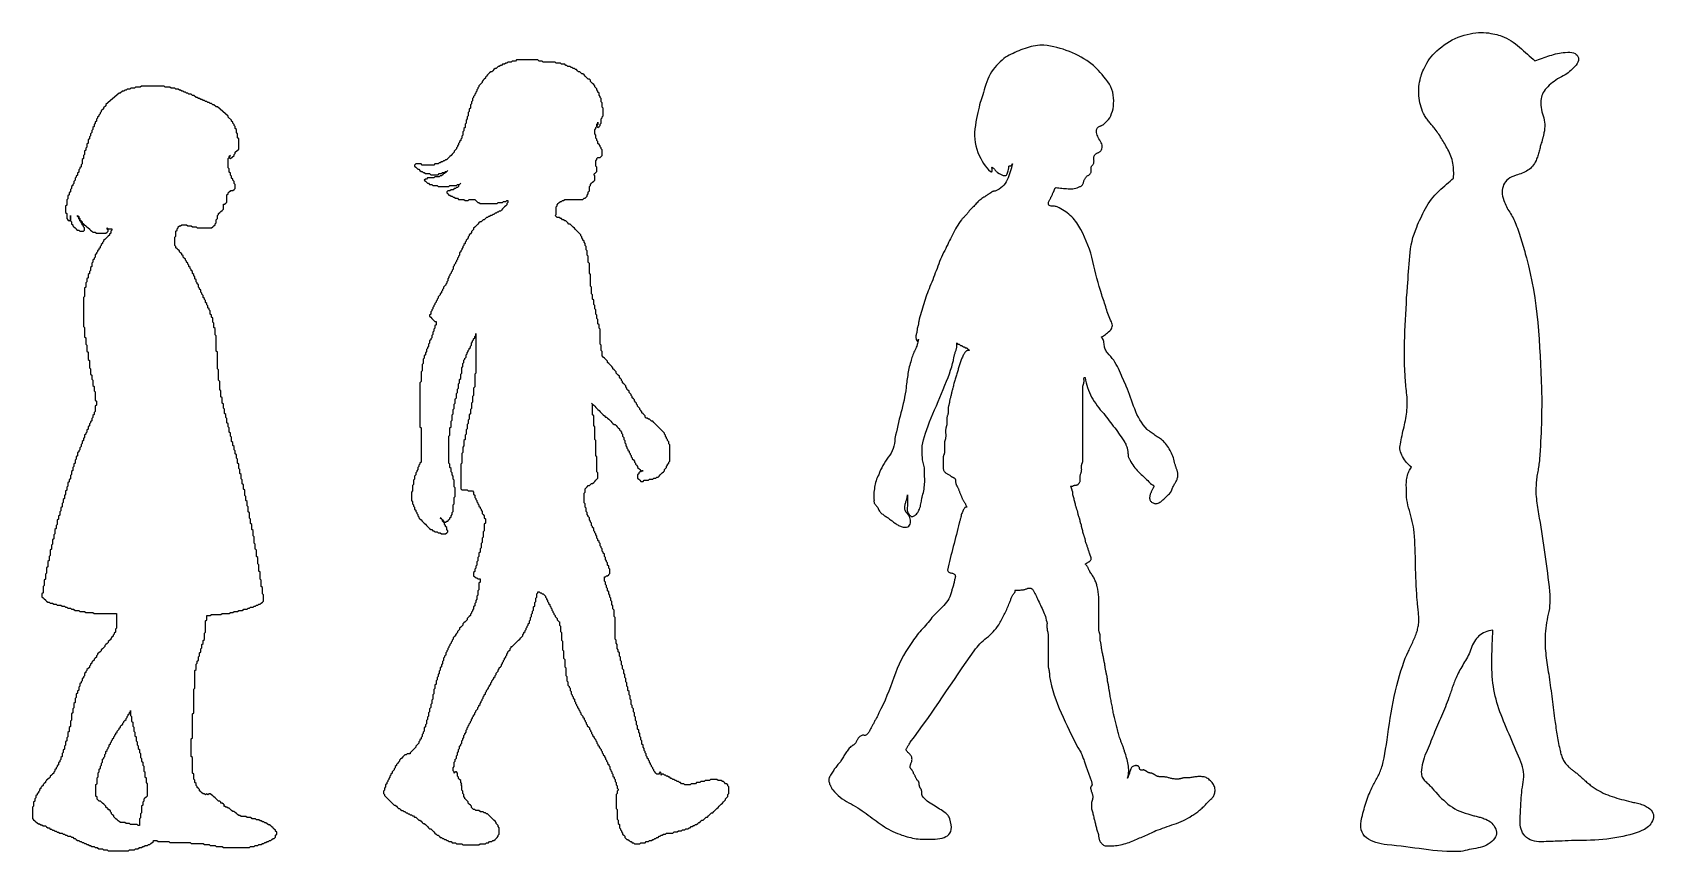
# Model space of a CAD drawing. Extents: x -1184 to 1336, y -612 to 662.
import ezdxf

# ---------------------------------------------------------------- set-up
doc = ezdxf.new("R2010")
doc.units = 0
doc.header["$LTSCALE"] = 20
doc.layers.add('_____1', color=7, linetype='CONTINUOUS')

msp = doc.modelspace()

# ---------------------------------------------------------------- linework, layer by layer
at = {"layer": '_____1', "color": 0, "linetype": 'CONTINUOUS', "flags": 128}
for points in [[(1152.1, 617.7), (1155, 618.7), (1157.8, 619.7), (1160.7, 620.8), (1163.6, 621.8), (1166.5, 622.8), (1169.4, 623.7), (1172.3, 624.7), (1175.2, 625.7), (1178.2, 626.6), (1181.1, 627.5), (1184.1, 628.3), (1187, 628.9), (1190, 629.5), (1193, 630.1), (1196.1, 630.5), (1199.1, 630.8), (1199.1, 630.8), (1199.1, 630.8), (1203, 631), (1206.4, 630.9), (1209.5, 630.5), (1212.1, 629.9), (1214.4, 628.9), (1216.3, 627.7), (1217.8, 626.2), (1218.9, 624.4), (1219.6, 622.4), (1219.8, 620.3), (1219.5, 618), (1218.8, 615.7), (1217.6, 613.3), (1215.9, 610.8), (1213.7, 608.2), (1211.1, 605.5), (1211.1, 605.5), (1211.1, 605.5), (1209.5, 604), (1207.8, 602.4), (1205.9, 600.8), (1203.7, 599.2), (1201.4, 597.6), (1198.8, 596), (1196.1, 594.4), (1193.1, 592.8), (1190.1, 591.2), (1187.2, 589.4), (1184.4, 587.6), (1181.7, 585.7), (1179.1, 583.8), (1176.6, 581.7), (1174.2, 579.6), (1171.9, 577.4), (1169.8, 575.2), (1167.9, 572.9), (1166.3, 570.6), (1164.9, 568.3), (1163.7, 566), (1162.8, 563.6), (1162.1, 561.2), (1161.7, 558.8), (1161.7, 558.8), (1161.7, 558.8), (1161.4, 555.4), (1161.3, 551.9), (1161.4, 548.5), (1161.7, 545.1), (1162.1, 541.8), (1162.8, 538.5), (1163.6, 535.2), (1164.7, 532), (1165.7, 528.8), (1166.5, 525.5), (1167, 522.3), (1167.3, 519), (1167.3, 515.6), (1167.1, 512.3), (1166.7, 508.9), (1166, 505.5), (1166, 505.5), (1166, 505.5), (1165.8, 504.6), (1165.7, 503.7), (1165.5, 502.8), (1165.3, 501.9), (1165.1, 501), (1164.9, 500.1), (1164.7, 499.3), (1164.5, 498.4), (1164.2, 497.5), (1164, 496.6), (1163.7, 495.7), (1163.5, 494.8), (1163.2, 493.9), (1163, 493.1), (1162.7, 492.2), (1162.5, 491.3), (1162.5, 491.3), (1162.5, 491.3), (1161.9, 489.6), (1161.4, 487.8), (1160.8, 486), (1160.3, 484.3), (1159.9, 482.5), (1159.4, 480.6), (1158.9, 478.8), (1158.5, 477), (1158.1, 475.1), (1157.6, 473.3), (1157, 471.5), (1156.5, 469.7), (1155.8, 467.9), (1155.2, 466.2), (1154.5, 464.5), (1153.7, 462.8), (1153.7, 462.8), (1153.7, 462.8), (1152.6, 460.3), (1151.3, 458), (1149.9, 455.9), (1148.4, 453.9), (1146.7, 452.1), (1145, 450.4), (1143.1, 448.9), (1141, 447.6), (1138.9, 446.3), (1136.8, 445.2), (1134.5, 444.1), (1132.3, 443), (1129.9, 442.1), (1127.5, 441.2), (1125.1, 440.4), (1122.6, 439.7), (1122.6, 439.7), (1122.6, 439.7), (1119.2, 438.5), (1116, 437.2), (1113.2, 435.6), (1110.6, 433.9), (1108.4, 431.9), (1106.4, 429.7), (1104.8, 427.4), (1103.4, 424.8), (1102.4, 422.1), (1101.6, 419.3), (1101.2, 416.4), (1101.1, 413.4), (1101.3, 410.3), (1101.7, 407.1), (1102.5, 403.9), (1103.6, 400.5), (1103.6, 400.5), (1103.6, 400.5), (1104.6, 398.1), (1105.5, 395.7), (1106.6, 393.4), (1107.7, 391.1), (1108.9, 388.8), (1110.1, 386.6), (1111.4, 384.4), (1112.8, 382.3), (1114.2, 380.1), (1115.5, 377.9), (1116.7, 375.7), (1118, 373.4), (1119.1, 371.1), (1120.2, 368.8), (1121.2, 366.4), (1122.2, 363.9), (1122.2, 363.9), (1122.2, 363.9), (1123.5, 360.8), (1124.7, 357.6), (1125.9, 354.4), (1127, 351.2), (1128.1, 347.9), (1129.2, 344.6), (1130.3, 341.3), (1131.3, 338), (1132.2, 334.6), (1133.2, 331.2), (1134.2, 327.9), (1135.1, 324.5), (1136.1, 321.2), (1137, 317.8), (1137.9, 314.5), (1138.9, 311.2), (1138.9, 311.2), (1138.9, 311.2), (1142, 299), (1144.8, 286.8), (1147.4, 274.4), (1149.7, 261.9), (1151.8, 249.3), (1153.6, 236.6), (1155.1, 223.8), (1156.3, 210.9), (1157.4, 197.9), (1158.4, 184.9), (1159.3, 172), (1160.1, 159.2), (1160.8, 146.3), (1161.4, 133.6), (1161.9, 120.8), (1162.3, 108.1), (1162.3, 108.1), (1162.3, 108.1), (1162.4, 101.3), (1162.5, 94.4), (1162.5, 87.6), (1162.5, 80.7), (1162.4, 73.8), (1162.3, 67), (1162.2, 60.1), (1162, 53.2), (1161.8, 46.3), (1161.6, 39.5), (1161.3, 32.6), (1160.9, 25.8), (1160.6, 18.9), (1160.2, 12.1), (1159.7, 5.2), (1159.2, -1.6), (1159.2, -1.6), (1159.2, -1.6), (1158.9, -4.2), (1158.6, -6.7), (1158.3, -9.2), (1158, -11.6), (1157.6, -14), (1157.2, -16.4), (1156.8, -18.7), (1156.4, -21), (1155.9, -23.3), (1155.5, -25.6), (1155.2, -27.9), (1154.8, -30.2), (1154.6, -32.5), (1154.3, -34.9), (1154.1, -37.2), (1153.9, -39.6), (1153.9, -39.6), (1153.9, -39.6), (1153.7, -42.9), (1153.5, -46.3), (1153.4, -49.7), (1153.5, -53), (1153.6, -56.4), (1153.9, -59.8), (1154.3, -63.1), (1154.7, -66.5), (1155.2, -69.9), (1155.7, -73.3), (1156.2, -76.6), (1156.7, -80), (1157.2, -83.3), (1157.7, -86.7), (1158.2, -90), (1158.7, -93.3), (1158.7, -93.3), (1158.7, -93.3), (1159.9, -100.3), (1161, -107.3), (1162.2, -114.3), (1163.3, -121.4), (1164.4, -128.4), (1165.5, -135.5), (1166.6, -142.7), (1167.6, -149.8), (1168.6, -157), (1169.6, -164.2), (1170.6, -171.4), (1171.5, -178.6), (1172.3, -185.8), (1173.2, -193), (1173.9, -200.2), (1174.7, -207.4), (1174.7, -207.4), (1174.7, -207.4), (1175.1, -211.9), (1175.4, -216.4), (1175.4, -220.8), (1175.3, -225.2), (1174.9, -229.6), (1174.4, -234), (1173.7, -238.3), (1172.8, -242.6), (1171.8, -246.9), (1171, -251.3), (1170.2, -255.6), (1169.5, -260), (1169, -264.4), (1168.5, -268.8), (1168.1, -273.2), (1167.9, -277.7), (1167.9, -277.7), (1167.9, -277.7), (1167.7, -281.3), (1167.7, -285), (1167.7, -288.7), (1167.9, -292.3), (1168.1, -296), (1168.3, -299.6), (1168.7, -303.3), (1169.1, -306.9), (1169.6, -310.6), (1170.1, -314.2), (1170.6, -317.8), (1171.1, -321.4), (1171.6, -325), (1172.2, -328.7), (1172.8, -332.3), (1173.4, -335.9), (1173.4, -335.9), (1173.4, -335.9), (1174, -340.1), (1174.6, -344.4), (1175.2, -348.7), (1175.8, -353), (1176.4, -357.3), (1177, -361.6), (1177.6, -365.9), (1178.1, -370.2), (1178.7, -374.5), (1179.3, -378.9), (1179.8, -383.2), (1180.4, -387.5), (1181, -391.8), (1181.5, -396.2), (1182.1, -400.5), (1182.6, -404.8), (1182.6, -404.8), (1182.6, -404.8), (1183, -407.8), (1183.4, -410.8), (1183.8, -413.8), (1184.3, -416.8), (1184.7, -419.8), (1185.1, -422.8), (1185.6, -425.8), (1186, -428.8), (1186.5, -431.8), (1187, -434.8), (1187.6, -437.8), (1188.1, -440.7), (1188.7, -443.7), (1189.3, -446.6), (1190, -449.5), (1190.6, -452.4), (1190.6, -452.4), (1190.6, -452.4), (1191, -454.4), (1191.5, -456.3), (1192, -458.2), (1192.5, -460.1), (1193.1, -461.8), (1193.7, -463.6), (1194.3, -465.3), (1195, -466.9), (1195.8, -468.5), (1196.6, -470.1), (1197.5, -471.6), (1198.5, -473.1), (1199.5, -474.5), (1200.7, -475.9), (1201.9, -477.3), (1203.3, -478.6), (1203.3, -478.6), (1203.3, -478.6), (1204.2, -479.7), (1205.2, -480.7), (1206.3, -481.6), (1207.3, -482.5), (1208.3, -483.4), (1209.4, -484.3), (1210.4, -485.1), (1211.5, -485.8), (1212.6, -486.6), (1213.7, -487.4), (1214.8, -488.2), (1215.9, -489.1), (1217, -489.9), (1218.1, -490.8), (1219.2, -491.7), (1220.3, -492.6), (1220.3, -492.6), (1220.3, -492.6), (1221.7, -493.8), (1223, -495.1), (1224.3, -496.3), (1225.6, -497.5), (1227, -498.7), (1228.3, -500), (1229.7, -501.2), (1231, -502.4), (1232.4, -503.6), (1233.8, -504.8), (1235.2, -506), (1236.6, -507.1), (1238.1, -508.2), (1239.6, -509.3), (1241.1, -510.3), (1242.6, -511.3), (1242.6, -511.3), (1242.6, -511.3), (1245.6, -513.4), (1248.6, -515.4), (1251.7, -517.2), (1254.9, -519), (1258.2, -520.6), (1261.6, -522.2), (1265.1, -523.6), (1268.7, -524.9), (1272.3, -526.2), (1275.9, -527.3), (1279.5, -528.4), (1283.1, -529.5), (1286.7, -530.5), (1290.3, -531.4), (1293.9, -532.3), (1297.5, -533.1), (1297.5, -533.1), (1297.5, -533.1), (1299.5, -533.6), (1301.4, -534.1), (1303.4, -534.6), (1305.4, -535.1), (1307.4, -535.5), (1309.5, -536), (1311.5, -536.5), (1313.6, -537), (1315.6, -537.5), (1317.6, -538.2), (1319.6, -538.8), (1321.4, -539.6), (1323.2, -540.5), (1325, -541.4), (1326.7, -542.5), (1328.3, -543.6), (1328.3, -543.6), (1328.3, -543.6), (1330.8, -545.4), (1332.8, -547.4), (1334.4, -549.5), (1335.5, -551.7), (1336.2, -554), (1336.4, -556.4), (1336.2, -558.9), (1335.6, -561.5), (1334.6, -564), (1333.4, -566.4), (1332, -568.6), (1330.4, -570.7), (1328.6, -572.5), (1326.6, -574.2), (1324.4, -575.7), (1322.1, -577.1), (1322.1, -577.1), (1322.1, -577.1), (1318.2, -578.9), (1314, -580.7), (1309.5, -582.4), (1304.7, -584), (1299.6, -585.5), (1294.2, -586.9), (1288.5, -588.2), (1282.5, -589.4), (1276.3, -590.5), (1270.1, -591.5), (1263.9, -592.3), (1257.6, -593), (1251.3, -593.5), (1245, -593.9), (1238.6, -594.1), (1232.2, -594.2), (1226, -594.3), (1220, -594.3), (1214.3, -594.4), (1208.9, -594.6), (1203.8, -594.8), (1199, -595), (1194.5, -595.3), (1190.3, -595.6), (1190.3, -595.6), (1190.3, -595.6), (1187, -595.6), (1183.6, -595.7), (1180.2, -595.8), (1176.7, -595.9), (1173.1, -596), (1169.4, -596.1), (1165.7, -596.3), (1161.9, -596.4), (1158.1, -596.4), (1154.5, -596.1), (1151.1, -595.5), (1147.9, -594.5), (1144.8, -593.2), (1141.9, -591.6), (1139.1, -589.7), (1136.5, -587.4), (1136.5, -587.4), (1136.5, -587.4), (1134.6, -585), (1132.9, -582.4), (1131.5, -579.6), (1130.4, -576.7), (1129.6, -573.6), (1129.1, -570.3), (1128.8, -566.8), (1128.9, -563.2), (1129, -559.5), (1129.2, -555.9), (1129.4, -552.4), (1129.5, -549), (1129.7, -545.7), (1129.9, -542.4), (1130, -539.3), (1130.1, -536.3), (1130.1, -536.3), (1130.1, -536.3), (1130.4, -532.1), (1130.7, -527.9), (1131, -523.8), (1131.4, -519.6), (1131.9, -515.6), (1132.5, -511.5), (1133.1, -507.5), (1133.8, -503.6), (1134.4, -499.6), (1134.7, -495.7), (1134.6, -491.7), (1134.3, -487.8), (1133.7, -483.9), (1132.8, -480), (1131.6, -476.1), (1130.1, -472.3), (1130.1, -472.3), (1130.1, -472.3), (1128.3, -467.8), (1126.4, -463.2), (1124.4, -458.6), (1122.4, -453.8), (1120.4, -449), (1118.3, -444.1), (1116.1, -439.1), (1113.9, -434), (1111.7, -428.9), (1109.6, -423.8), (1107.5, -418.8), (1105.4, -413.8), (1103.4, -408.9), (1101.5, -404), (1099.6, -399.1), (1097.7, -394.3), (1096, -389.5), (1094.4, -384.7), (1092.9, -379.8), (1091.5, -374.9), (1090.3, -369.9), (1089.2, -364.9), (1088.2, -359.9), (1087.4, -354.8), (1086.7, -349.7), (1086.1, -344.4), (1085.7, -339.1), (1085.3, -333.7), (1085, -328.2), (1084.9, -322.6), (1084.9, -316.9), (1085, -311.2), (1085.1, -305.4), (1085.3, -299.7), (1085.5, -294.1), (1085.7, -288.7), (1085.9, -283.3), (1086.2, -278), (1086.5, -272.8), (1086.8, -267.7), (1086.8, -267.7), (1083.5, -268.1), (1080.4, -268.7), (1077.4, -269.5), (1074.6, -270.5), (1071.9, -271.7), (1069.5, -273.1), (1067.2, -274.6), (1065, -276.4), (1063, -278.3), (1061.2, -280.4), (1059.5, -282.6), (1057.9, -285), (1056.5, -287.5), (1055.2, -290.2), (1054, -293), (1053, -296), (1053, -296), (1053, -296), (1051.9, -298.7), (1050.8, -301.5), (1049.6, -304.1), (1048.3, -306.8), (1047, -309.4), (1045.6, -311.9), (1044.2, -314.4), (1042.7, -316.9), (1041.2, -319.3), (1039.7, -321.8), (1038.3, -324.3), (1036.9, -326.8), (1035.5, -329.3), (1034.1, -331.9), (1032.8, -334.5), (1031.6, -337.1), (1031.6, -337.1), (1031.6, -337.1), (1030.6, -339.2), (1029.6, -341.3), (1028.6, -343.5), (1027.7, -345.6), (1026.9, -347.8), (1026, -349.9), (1025.2, -352.1), (1024.4, -354.3), (1023.6, -356.5), (1022.9, -358.7), (1022.1, -361), (1021.3, -363.2), (1020.5, -365.4), (1019.8, -367.6), (1019, -369.8), (1018.2, -372), (1018.2, -372), (1018.2, -372), (1016.9, -375.7), (1015.6, -379.4), (1014.2, -383.1), (1012.8, -386.7), (1011.4, -390.3), (1009.9, -393.9), (1008.4, -397.5), (1006.9, -401), (1005.3, -404.6), (1003.8, -408.1), (1002.2, -411.7), (1000.7, -415.2), (999.2, -418.8), (997.6, -422.3), (996.1, -425.9), (994.6, -429.4), (994.6, -429.4), (994.6, -429.4), (993.2, -432.9), (991.8, -436.4), (990.4, -439.9), (988.9, -443.5), (987.4, -447.1), (985.9, -450.8), (984.3, -454.5), (982.7, -458.2), (981.1, -461.9), (979.7, -465.7), (978.6, -469.4), (977.5, -473.2), (976.7, -477), (976.1, -480.7), (975.6, -484.5), (975.3, -488.3), (975.3, -488.3), (975.3, -488.3), (975.5, -490.3), (975.8, -492.3), (976.3, -494.2), (976.9, -495.9), (977.7, -497.6), (978.8, -499.2), (979.9, -500.6), (981.3, -502), (982.7, -503.3), (984.1, -504.7), (985.5, -506), (986.9, -507.4), (988.3, -508.7), (989.7, -510.1), (991, -511.5), (992.4, -512.9), (992.4, -512.9), (992.4, -512.9), (995.1, -516.2), (998, -519.5), (1000.9, -522.8), (1003.9, -525.9), (1007, -529), (1010.2, -531.9), (1013.4, -534.8), (1016.7, -537.7), (1020.2, -540.4), (1023.7, -542.8), (1027.4, -545.1), (1031.2, -547.1), (1035.2, -549), (1039.2, -550.6), (1043.4, -552), (1047.7, -553.2), (1047.7, -553.2), (1047.7, -553.2), (1049.3, -553.7), (1050.8, -554.1), (1052.4, -554.6), (1053.9, -555), (1055.5, -555.5), (1057.1, -555.9), (1058.7, -556.3), (1060.4, -556.7), (1062, -557.1), (1063.6, -557.5), (1065.2, -557.9), (1066.8, -558.4), (1068.3, -558.9), (1069.8, -559.4), (1071.4, -559.9), (1072.9, -560.5), (1072.9, -560.5), (1072.9, -560.5), (1075.6, -561.5), (1078.1, -562.6), (1080.5, -564), (1082.7, -565.6), (1084.8, -567.4), (1086.6, -569.4), (1088.4, -571.6), (1089.9, -574.1), (1091.1, -576.6), (1091.9, -579.1), (1092.3, -581.6), (1092.1, -584), (1091.6, -586.5), (1090.6, -588.9), (1089.1, -591.3), (1087.2, -593.8), (1087.2, -593.8), (1087.2, -593.8), (1084.8, -596), (1082.2, -598.1), (1079.5, -599.9), (1076.6, -601.6), (1073.6, -603), (1070.4, -604.2), (1067.1, -605.1), (1063.7, -605.9), (1060.1, -606.6), (1056.7, -607.2), (1053.2, -607.9), (1049.9, -608.6), (1046.5, -609.3), (1043.3, -610), (1040, -610.8), (1036.8, -611.5), (1036.8, -611.5), (1029.5, -611.6), (1022.2, -611.6), (1014.9, -611.4), (1007.7, -611.1), (1000.5, -610.6), (993.4, -609.9), (986.3, -609.1), (979.3, -608.1), (972.3, -607.1), (965.3, -606.1), (958.2, -605.2), (951.1, -604.3), (944, -603.4), (936.8, -602.6), (929.6, -601.8), (922.4, -601), (922.4, -601), (922.4, -601), (917.7, -600.5), (913.1, -599.6), (908.8, -598.6), (904.6, -597.4), (900.7, -595.9), (897, -594.2), (893.5, -592.3), (890.2, -590.2), (887.3, -587.7), (884.9, -584.8), (883.2, -581.5), (882, -577.8), (881.4, -573.6), (881.3, -569), (881.8, -564), (882.9, -558.5), (882.9, -558.5), (882.9, -558.5), (883.7, -555.3), (884.5, -552.1), (885.4, -549), (886.3, -545.8), (887.2, -542.7), (888.1, -539.6), (889.1, -536.5), (890.1, -533.4), (891.2, -530.3), (892.3, -527.2), (893.4, -524.2), (894.6, -521.2), (895.9, -518.2), (897.2, -515.3), (898.6, -512.4), (900.1, -509.5), (900.1, -509.5), (900.1, -509.5), (901.2, -507.5), (902.2, -505.6), (903.3, -503.6), (904.3, -501.7), (905.3, -499.7), (906.3, -497.8), (907.3, -495.9), (908.3, -494), (909.3, -492.1), (910.2, -490.1), (911, -488.1), (911.9, -486.1), (912.7, -484), (913.4, -481.9), (914.1, -479.7), (914.8, -477.5), (914.8, -477.5), (914.8, -477.5), (916.1, -471.9), (917.4, -465.8), (918.6, -459.4), (919.9, -452.5), (921.1, -445.3), (922.3, -437.7), (923.5, -429.7), (924.6, -421.3), (925.8, -412.7), (927.1, -404.2), (928.5, -395.7), (930, -387.2), (931.7, -378.8), (933.4, -370.4), (935.3, -362), (937.3, -353.7), (939.3, -345.6), (941.4, -338), (943.6, -330.7), (945.9, -323.8), (948.1, -317.3), (950.5, -311.2), (952.9, -305.6), (955.4, -300.3), (955.4, -300.3), (955.4, -300.3), (956.3, -298.4), (957.2, -296.5), (958.1, -294.5), (959.1, -292.5), (960, -290.5), (961, -288.4), (962, -286.3), (962.9, -284.2), (963.9, -282.1), (964.8, -280), (965.7, -277.9), (966.5, -275.8), (967.2, -273.8), (967.9, -271.8), (968.6, -269.8), (969.2, -267.9), (969.7, -265.9), (970.1, -264), (970.5, -262), (970.8, -260), (971.1, -258.1), (971.3, -256.1), (971.4, -254.1), (971.4, -252), (971.4, -250), (971.3, -247.9), (971.3, -245.8), (971.2, -243.7), (971, -241.5), (970.9, -239.2), (970.6, -236.9), (970.4, -234.6), (970.2, -232.3), (969.9, -230), (969.7, -227.8), (969.4, -225.6), (969.2, -223.4), (969, -221.3), (968.8, -219.2), (968.6, -217.1), (968.6, -217.1), (968.6, -217.1), (968.2, -210.8), (967.8, -204.5), (967.5, -198.2), (967.2, -191.8), (967, -185.4), (966.8, -179), (966.6, -172.6), (966.4, -166.2), (966.3, -159.8), (966.1, -153.4), (965.9, -147), (965.7, -140.6), (965.5, -134.3), (965.2, -128), (964.9, -121.7), (964.5, -115.4), (964.5, -115.4), (964.5, -115.4), (963.9, -111.1), (963.1, -106.8), (962.3, -102.5), (961.3, -98.3), (960.3, -94.1), (959.2, -89.9), (958.1, -85.7), (956.8, -81.6), (955.6, -77.5), (954.6, -73.3), (953.7, -69.1), (953.1, -64.8), (952.6, -60.5), (952.3, -56.1), (952.2, -51.6), (952.3, -47.1), (952.3, -47.1), (952.3, -47.1), (952.1, -45), (952, -42.9), (952, -40.7), (952.1, -38.5), (952.3, -36.2), (952.6, -33.9), (953, -31.6), (953.5, -29.2), (954, -26.9), (954.6, -24.6), (955.3, -22.6), (956.1, -20.6), (957, -18.8), (957.9, -17.1), (958.9, -15.6), (960, -14.2), (960, -14.2), (958, -12.5), (956.1, -10.6), (954.3, -8.7), (952.5, -6.7), (950.8, -4.6), (949.2, -2.4), (947.7, -0.1), (946.2, 2.3), (944.9, 4.7), (943.9, 7.2), (943.1, 9.6), (942.5, 12.1), (942.2, 14.5), (942.2, 16.9), (942.4, 19.4), (942.8, 21.8), (942.8, 21.8), (942.8, 21.8), (943.4, 25.2), (944.1, 28.5), (944.7, 31.8), (945.4, 35.1), (946.2, 38.5), (946.9, 41.8), (947.7, 45.1), (948.5, 48.4), (949.3, 51.7), (950, 55), (950.7, 58.3), (951.3, 61.7), (951.8, 65), (952.3, 68.3), (952.7, 71.7), (953, 75), (953, 75), (953, 75), (953.3, 78.4), (953.5, 81.7), (953.5, 85), (953.5, 88.3), (953.4, 91.6), (953.2, 94.9), (952.9, 98.2), (952.5, 101.5), (952.1, 104.8), (951.8, 108.1), (951.4, 111.4), (951.1, 114.7), (950.8, 118.1), (950.6, 121.4), (950.4, 124.8), (950.2, 128.1), (950.2, 128.1), (950.2, 128.1), (949.8, 136.8), (949.5, 145.5), (949.3, 154.2), (949.3, 162.9), (949.3, 171.6), (949.4, 180.2), (949.6, 188.9), (950, 197.5), (950.4, 206.2), (950.8, 214.8), (951.2, 223.4), (951.7, 232.1), (952.2, 240.7), (952.6, 249.4), (953.2, 258), (953.7, 266.6), (953.7, 266.6), (953.7, 266.6), (954.2, 272.5), (954.7, 278.3), (955.1, 284.2), (955.6, 290.1), (956.1, 296), (956.5, 301.9), (957, 307.9), (957.4, 313.8), (958, 319.8), (958.7, 325.6), (959.7, 331.4), (961, 337.1), (962.4, 342.8), (964.1, 348.3), (966.1, 353.8), (968.2, 359.2), (968.2, 359.2), (968.2, 359.2), (969.7, 362.6), (971.2, 366.1), (972.8, 369.6), (974.5, 373.1), (976.2, 376.8), (978, 380.5), (979.9, 384.2), (981.8, 388), (983.9, 391.8), (986.1, 395.5), (988.5, 399.1), (991, 402.5), (993.7, 405.8), (996.5, 409), (999.4, 412.1), (1002.5, 415.1), (1005.7, 417.9), (1008.7, 420.7), (1011.7, 423.4), (1014.6, 425.9), (1017.4, 428.4), (1020.1, 430.8), (1022.8, 433.1), (1025.3, 435.3), (1025.3, 435.3), (1025.5, 438.1), (1025.7, 441), (1025.7, 443.8), (1025.6, 446.7), (1025.5, 449.6), (1025.2, 452.5), (1024.8, 455.4), (1024.4, 458.3), (1023.8, 461.2), (1023.2, 464), (1022.4, 466.8), (1021.5, 469.5), (1020.4, 472.1), (1019.3, 474.7), (1018, 477.2), (1016.6, 479.7), (1016.6, 479.7), (1016.6, 479.7), (1015.4, 481.9), (1014.2, 484.1), (1012.9, 486.3), (1011.7, 488.5), (1010.5, 490.7), (1009.2, 492.9), (1007.9, 495), (1006.7, 497.1), (1005.4, 499.2), (1004, 501.3), (1002.7, 503.4), (1001.3, 505.4), (999.8, 507.4), (998.3, 509.3), (996.8, 511.3), (995.3, 513.2), (995.3, 513.2), (995.3, 513.2), (994.2, 514.6), (993.1, 515.9), (992, 517.3), (990.9, 518.7), (989.8, 520), (988.7, 521.4), (987.6, 522.7), (986.5, 524), (985.4, 525.4), (984.3, 526.8), (983.3, 528.2), (982.4, 529.7), (981.4, 531.2), (980.5, 532.7), (979.7, 534.3), (978.8, 535.9), (978.8, 535.9), (978.8, 535.9), (977.3, 539.1), (976, 542.3), (974.9, 545.7), (973.9, 549), (973, 552.5), (972.4, 556), (971.9, 559.6), (971.6, 563.2), (971.4, 566.9), (971.4, 570.5), (971.5, 574.1), (971.7, 577.6), (972.1, 581.2), (972.7, 584.7), (973.4, 588.1), (974.2, 591.5), (974.2, 591.5), (974.2, 591.5), (974.9, 594), (975.8, 596.6), (976.8, 599.3), (978, 602), (979.3, 604.9), (980.8, 607.9), (982.4, 611), (984.1, 614.2), (986, 617.5), (988.2, 620.7), (990.7, 623.9), (993.4, 627.1), (996.4, 630.2), (999.7, 633.4), (1003.3, 636.5), (1007.1, 639.6), (1011, 642.5), (1015.1, 645.3), (1019.3, 647.8), (1023.6, 650.2), (1028.1, 652.3), (1032.6, 654.2), (1037.2, 656), (1042, 657.5), (1046.7, 658.8), (1051.3, 659.8), (1055.7, 660.7), (1060.1, 661.3), (1064.3, 661.6), (1068.3, 661.8), (1072.3, 661.7), (1076, 661.3), (1079.7, 660.9), (1083.2, 660.3), (1086.5, 659.7), (1089.6, 659.1), (1092.6, 658.4), (1095.4, 657.6), (1098.1, 656.8), (1100.5, 656), (1100.5, 656), (1100.5, 656), (1104.3, 654.4), (1107.9, 652.6), (1111.5, 650.7), (1115, 648.6), (1118.4, 646.4), (1121.7, 644), (1124.9, 641.5), (1128, 638.8), (1131.1, 636.1), (1134.2, 633.4), (1137.2, 630.7), (1140.2, 628.1), (1143.2, 625.4), (1146.2, 622.8), (1149.1, 620.3), (1152.1, 617.7), (1152.1, 617.7)], [(193.7, 184.7), (193.3, 182.6), (192.9, 180.5), (192.4, 178.4), (191.7, 176.4), (191, 174.3), (190.3, 172.3), (189.4, 170.4), (188.5, 168.4), (187.5, 166.5), (186.6, 164.5), (185.8, 162.6), (185, 160.6), (184.3, 158.6), (183.6, 156.5), (182.9, 154.5), (182.4, 152.4), (182.4, 152.4), (182.4, 152.4), (181.6, 149.8), (180.8, 147.2), (180.1, 144.6), (179.4, 142), (178.8, 139.3), (178.3, 136.7), (177.8, 134), (177.3, 131.4), (176.9, 128.7), (176.5, 126), (176.1, 123.4), (175.7, 120.7), (175.4, 118), (175.1, 115.3), (174.8, 112.6), (174.5, 109.9), (174.5, 109.9), (174.5, 109.9), (173.8, 104.8), (173, 99.8), (172.1, 94.8), (171.2, 89.9), (170.1, 84.9), (169, 80), (167.8, 75.1), (166.5, 70.2), (165.2, 65.3), (163.9, 60.4), (162.7, 55.5), (161.5, 50.5), (160.4, 45.6), (159.3, 40.7), (158.2, 35.7), (157.2, 30.7), (157.2, 30.7), (157.2, 30.7), (156.8, 26.6), (156.2, 22.5), (155.3, 18.7), (154.2, 14.9), (152.7, 11.4), (151, 7.9), (149.1, 4.7), (146.8, 1.5), (144.5, -1.6), (142.3, -4.8), (140.3, -8.1), (138.3, -11.4), (136.5, -14.9), (134.8, -18.4), (133.3, -22.1), (131.9, -25.8), (131.9, -25.8), (131.9, -25.8), (130.7, -28.2), (129.7, -30.5), (128.7, -32.9), (127.9, -35.4), (127.1, -37.8), (126.5, -40.3), (125.9, -42.7), (125.4, -45.2), (125.1, -47.7), (124.8, -50.3), (124.5, -52.8), (124.4, -55.4), (124.3, -57.9), (124.3, -60.5), (124.4, -63.1), (124.6, -65.7), (124.6, -65.7), (124.6, -65.7), (124.5, -66.6), (124.5, -67.5), (124.6, -68.3), (124.8, -69.1), (125, -69.9), (125.4, -70.6), (125.8, -71.3), (126.3, -72), (126.8, -72.6), (127.3, -73.3), (127.8, -73.9), (128.4, -74.5), (128.9, -75.1), (129.5, -75.7), (130, -76.3), (130.5, -76.9), (130.5, -76.9), (130.5, -76.9), (131.1, -78.3), (131.7, -79.7), (132.3, -81), (133.1, -82.2), (133.9, -83.4), (134.8, -84.4), (135.8, -85.4), (136.9, -86.4), (138.1, -87.3), (139.2, -88.1), (140.4, -89), (141.6, -89.8), (142.8, -90.6), (144, -91.5), (145.3, -92.3), (146.5, -93), (146.5, -93), (146.5, -93), (147.7, -94), (148.9, -94.9), (150.1, -95.8), (151.4, -96.7), (152.6, -97.7), (153.8, -98.6), (155.1, -99.5), (156.3, -100.4), (157.6, -101.3), (158.9, -102.1), (160.2, -103), (161.5, -103.7), (162.8, -104.5), (164.2, -105.2), (165.5, -105.9), (166.9, -106.5), (166.9, -106.5), (166.9, -106.5), (170, -107.1), (172.7, -107.3), (175.1, -107.2), (177.1, -106.6), (178.7, -105.7), (179.9, -104.4), (180.8, -102.7), (181.2, -100.7), (181.4, -98.5), (181.3, -96.3), (180.9, -94.2), (180.2, -92.2), (179.3, -90.2), (178.1, -88.2), (176.6, -86.3), (174.8, -84.5), (174.8, -84.5), (174.8, -84.5), (174, -83.4), (173.4, -82.3), (172.9, -81.1), (172.5, -79.9), (172.3, -78.6), (172.3, -77.2), (172.4, -75.9), (172.6, -74.4), (172.9, -73), (173.2, -71.6), (173.6, -70.2), (173.9, -68.9), (174.3, -67.6), (174.7, -66.3), (175.1, -65.1), (175.5, -63.9), (175.5, -63.9), (175.5, -63.9), (175.6, -63.6), (175.7, -63.2), (175.8, -62.9), (175.9, -62.5), (175.9, -62.1), (176, -61.6), (176.1, -61.2), (176.2, -60.7), (176.3, -60.2), (176.3, -59.8), (176.4, -59.4), (176.4, -59), (176.4, -58.6), (176.4, -58.2), (176.4, -57.9), (176.4, -57.6), (176.4, -57.6), (176.4, -57.6), (176.4, -57.5), (176.4, -57.4), (176.4, -57.4), (176.4, -57.3), (176.4, -57.3), (176.4, -57.3), (176.4, -57.3), (176.4, -57.3), (176.4, -57.3), (176.4, -57.4), (176.4, -57.4), (176.4, -57.5), (176.4, -57.6), (176.4, -57.7), (176.4, -57.8), (176.4, -57.9), (176.4, -57.9), (176.4, -57.9), (176.4, -58), (176.4, -58.2), (176.4, -58.3), (176.4, -58.4), (176.4, -58.6), (176.4, -58.8), (176.4, -58.9), (176.4, -59.1), (176.4, -59.3), (176.4, -59.4), (176.4, -59.6), (176.4, -59.8), (176.4, -59.9), (176.4, -60.1), (176.4, -60.2), (176.4, -60.4), (176.4, -60.4), (176.4, -60.4), (176.6, -62.2), (176.8, -64.1), (176.8, -66.1), (176.8, -68.1), (176.8, -70.2), (176.6, -72.4), (176.4, -74.6), (176.1, -76.9), (176, -79.1), (176.1, -81.2), (176.4, -83.1), (177.1, -84.9), (178, -86.5), (179.2, -88), (180.7, -89.3), (182.4, -90.5), (182.4, -90.5), (182.4, -90.5), (183.6, -90.7), (184.7, -90.6), (185.9, -90.3), (187.1, -89.9), (188.2, -89.2), (189.3, -88.3), (190.5, -87.2), (191.6, -85.8), (192.7, -84.3), (193.6, -82.7), (194.5, -81.1), (195.3, -79.3), (196, -77.4), (196.6, -75.4), (197.1, -73.3), (197.5, -71.1), (197.9, -68.9), (198.2, -66.9), (198.5, -65.1), (198.8, -63.5), (199.1, -62), (199.4, -60.8), (199.6, -59.7), (199.8, -58.8), (199.8, -58.8), (199.8, -58.8), (200.6, -56.1), (201.3, -53.5), (201.9, -50.8), (202.4, -48.1), (202.8, -45.4), (203.1, -42.7), (203.3, -40), (203.4, -37.2), (203.4, -34.4), (203.4, -31.7), (203.3, -28.9), (203.3, -26.2), (203.3, -23.4), (203.2, -20.7), (203.1, -17.9), (203.1, -15.2), (203.1, -15.2), (203.1, -15.2), (202.4, -13.1), (201.8, -11), (201.3, -8.9), (200.9, -6.8), (200.5, -4.7), (200.2, -2.6), (199.9, -0.4), (199.7, 1.7), (199.5, 3.9), (199.4, 6), (199.4, 8.2), (199.3, 10.3), (199.3, 12.5), (199.4, 14.6), (199.5, 16.8), (199.6, 19), (199.6, 19), (199.6, 19), (200.6, 23.6), (201.7, 28.5), (203.1, 33.6), (204.8, 39), (206.6, 44.5), (208.7, 50.3), (211, 56.3), (213.5, 62.5), (216.2, 68.9), (218.8, 75.2), (221.5, 81.5), (224.1, 87.9), (226.8, 94.2), (229.4, 100.5), (232.1, 106.8), (234.8, 113.2), (237.3, 119.4), (239.6, 125.4), (241.7, 131.1), (243.6, 136.7), (245.3, 142), (246.7, 147.1), (247.9, 152), (248.9, 156.7), (248.9, 156.7), (248.9, 156.7), (249.1, 157.8), (249.3, 158.9), (249.5, 160.1), (249.8, 161.2), (250.2, 162.3), (250.5, 163.4), (250.9, 164.5), (251.4, 165.6), (251.8, 166.6), (252.2, 167.7), (252.5, 168.8), (252.8, 170), (253, 171.1), (253.1, 172.2), (253.2, 173.4), (253.2, 174.5), (253.2, 174.5), (253.2, 174.5), (253.2, 174.9), (253.2, 175.3), (253.2, 175.7), (253.2, 176.3), (253.2, 176.8), (253.2, 177.5), (253.2, 178.2), (253.2, 179), (253.2, 179), (253.3, 178.9), (253.4, 178.8), (253.5, 178.7), (253.6, 178.6), (253.7, 178.5), (253.9, 178.3), (254, 178.2), (254.2, 178.1), (254.3, 177.9), (254.4, 177.8), (254.6, 177.6), (254.7, 177.5), (254.8, 177.4), (254.9, 177.4), (254.9, 177.3), (255, 177.2), (255, 177.2), (255, 177.2), (255.1, 177.1), (255.2, 177.1), (255.4, 177), (255.5, 177), (255.7, 177), (255.8, 177), (256, 177), (256.2, 177.1), (256.4, 177.1), (256.6, 177.1), (256.8, 177.1), (257, 177.1), (257.1, 177), (257.2, 176.9), (257.4, 176.8), (257.5, 176.7), (257.5, 176.7), (257.5, 176.7), (257.6, 176.6), (257.7, 176.5), (257.7, 176.4), (257.8, 176.3), (257.9, 176.2), (258, 176.1), (258.1, 176), (258.2, 175.9), (258.3, 175.8), (258.5, 175.7), (258.6, 175.6), (258.7, 175.5), (258.8, 175.4), (258.9, 175.3), (259, 175.2), (259.1, 175.2), (259.1, 175.2), (259.1, 175.2), (259.2, 175.2), (259.3, 175.1), (259.4, 175.1), (259.5, 175.1), (259.7, 175.1), (259.8, 175.1), (260, 175.1), (260.2, 175.1), (260.3, 175.1), (260.5, 175.1), (260.6, 175.1), (260.7, 175.1), (260.8, 175.1), (260.9, 175.1), (260.9, 175.1), (261, 175.1), (261, 175.1), (261, 175.1), (261, 175), (261.1, 175), (261.1, 174.9), (261.2, 174.8), (261.3, 174.7), (261.5, 174.6), (261.6, 174.5), (261.7, 174.3), (261.9, 174.2), (262, 174), (262.1, 173.9), (262.3, 173.8), (262.4, 173.7), (262.5, 173.6), (262.6, 173.5), (262.7, 173.4), (262.7, 173.4), (262.7, 173.4), (262.8, 173.3), (262.9, 173.3), (263, 173.2), (263.1, 173.2), (263.3, 173.2), (263.4, 173.2), (263.6, 173.2), (263.8, 173.2), (264, 173.2), (264.2, 173.2), (264.4, 173.2), (264.5, 173.2), (264.6, 173.2), (264.7, 173.2), (264.8, 173.2), (264.8, 173.1), (264.8, 173.1), (264.8, 173.1), (264.9, 173.1), (264.9, 173), (265, 173), (265.1, 172.9), (265.2, 172.8), (265.4, 172.6), (265.5, 172.5), (265.6, 172.3), (265.8, 172.1), (266, 172), (266.1, 171.8), (266.3, 171.7), (266.4, 171.6), (266.5, 171.5), (266.7, 171.4), (266.8, 171.3), (266.8, 171.3), (266.8, 171.3), (266.8, 171.3), (266.9, 171.3), (267, 171.3), (267.1, 171.3), (267.1, 171.3), (267.2, 171.3), (267.3, 171.3), (267.4, 171.3), (267.6, 171.3), (267.7, 171.3), (267.8, 171.3), (267.9, 171.3), (268, 171.3), (268.1, 171.3), (268.1, 171.3), (268.2, 171.3), (268.2, 171.3), (268.2, 171.3), (268.4, 171.3), (268.5, 171.2), (268.6, 171.2), (268.7, 171.2), (268.8, 171.1), (268.9, 171), (269, 170.9), (269.1, 170.8), (269.2, 170.7), (269.2, 170.6), (269.3, 170.5), (269.4, 170.4), (269.5, 170.3), (269.6, 170.2), (269.8, 170.1), (269.9, 170), (269.9, 170), (269.9, 170), (270, 169.8), (270.2, 169.7), (270.3, 169.6), (270.4, 169.5), (270.6, 169.4), (270.7, 169.4), (270.9, 169.4), (271, 169.4), (271.2, 169.3), (271.4, 169.3), (271.6, 169.1), (271.7, 168.9), (271.9, 168.6), (272.1, 168.3), (272.3, 167.9), (272.5, 167.4), (272.5, 167.4), (271.5, 167.4), (270.6, 167.3), (269.8, 167.2), (269.1, 166.9), (268.4, 166.6), (267.7, 166.2), (267.1, 165.7), (266.6, 165.2), (266.2, 164.6), (265.7, 164), (265.3, 163.3), (264.9, 162.7), (264.5, 162), (264.1, 161.3), (263.8, 160.6), (263.4, 159.8), (263.4, 159.8), (263.4, 159.8), (262.7, 158.4), (262, 157), (261.3, 155.6), (260.6, 154.1), (260, 152.7), (259.4, 151.2), (258.8, 149.7), (258.3, 148.2), (257.8, 146.7), (257.3, 145.1), (256.8, 143.6), (256.4, 142.1), (256, 140.5), (255.6, 139), (255.2, 137.4), (254.9, 135.9), (254.9, 135.9), (254.9, 135.9), (254.4, 134.2), (253.8, 132.5), (253.3, 130.9), (252.8, 129.2), (252.3, 127.5), (251.8, 125.8), (251.3, 124.2), (250.8, 122.5), (250.3, 120.8), (249.8, 119.1), (249.3, 117.5), (248.9, 115.8), (248.4, 114.1), (248, 112.4), (247.6, 110.7), (247.2, 109), (247.2, 109), (247.2, 109), (246.8, 107.8), (246.5, 106.5), (246.1, 105.3), (245.8, 104), (245.5, 102.8), (245.2, 101.5), (244.9, 100.3), (244.6, 99), (244.3, 97.7), (244, 96.4), (243.7, 95.2), (243.3, 93.9), (243, 92.6), (242.7, 91.4), (242.3, 90.1), (242, 88.9), (242, 88.9), (242, 88.9), (241.9, 88.2), (241.9, 87.5), (241.8, 86.9), (241.7, 86.2), (241.6, 85.6), (241.5, 84.9), (241.4, 84.3), (241.2, 83.7), (241.1, 83.1), (240.9, 82.5), (240.8, 81.9), (240.6, 81.3), (240.4, 80.6), (240.3, 80), (240.1, 79.3), (239.9, 78.6), (239.9, 78.6), (239.9, 78.6), (239.9, 77.8), (239.8, 77), (239.8, 76.1), (239.8, 75.3), (239.8, 74.5), (239.8, 73.7), (239.8, 72.8), (239.8, 72), (239.8, 71.2), (239.8, 70.3), (239.7, 69.5), (239.5, 68.7), (239.4, 67.9), (239.1, 67.1), (238.9, 66.3), (238.5, 65.6), (238.5, 65.6), (238.5, 65.6), (238.3, 64.9), (238.2, 64.1), (238, 63.4), (237.9, 62.6), (237.8, 61.9), (237.8, 61.1), (237.8, 60.2), (237.8, 59.4), (237.9, 58.5), (237.9, 57.7), (237.9, 56.9), (238, 56.1), (237.9, 55.3), (237.9, 54.5), (237.9, 53.8), (237.8, 53.1), (237.8, 53.1), (237.8, 53.1), (237.8, 52.6), (237.7, 52.1), (237.7, 51.7), (237.6, 51.2), (237.5, 50.8), (237.3, 50.3), (237.2, 49.9), (237, 49.5), (236.9, 49.1), (236.7, 48.7), (236.6, 48.3), (236.5, 47.8), (236.3, 47.4), (236.2, 46.9), (236.2, 46.4), (236.1, 46), (236.1, 46), (236.1, 46), (236, 45), (235.9, 44), (235.9, 43), (235.9, 42), (235.9, 41), (235.9, 39.9), (235.9, 38.9), (236, 37.9), (236.1, 36.9), (236.1, 35.9), (236.1, 34.9), (236, 33.9), (236, 32.9), (235.9, 31.9), (235.7, 30.9), (235.6, 29.9), (235.6, 29.9), (235.6, 29.9), (235.5, 29.5), (235.4, 29.2), (235.3, 28.8), (235.1, 28.4), (235, 28), (234.9, 27.7), (234.8, 27.3), (234.6, 26.9), (234.5, 26.5), (234.4, 26.2), (234.3, 25.8), (234.2, 25.4), (234.2, 25), (234.1, 24.6), (234.1, 24.2), (234.1, 23.7), (234.1, 23.7), (234.1, 23.7), (234.1, 22.8), (234, 21.9), (234, 21), (234, 20), (234, 19.1), (234, 18.2), (234, 17.2), (234.1, 16.3), (234.1, 15.4), (234.1, 14.4), (234.1, 13.5), (234.1, 12.6), (234.1, 11.6), (234, 10.7), (234, 9.8), (234, 8.9), (234, 8.9), (234, 8.9), (234, 8.3), (233.9, 7.8), (233.8, 7.3), (233.7, 6.8), (233.5, 6.3), (233.4, 5.8), (233.2, 5.3), (233, 4.9), (232.8, 4.4), (232.7, 3.9), (232.5, 3.4), (232.4, 2.9), (232.3, 2.4), (232.2, 1.9), (232.2, 1.3), (232.2, 0.7), (232.2, 0.7), (232.2, 0.7), (232.2, -0.4), (232.2, -1.6), (232.2, -2.7), (232.2, -3.8), (232.2, -5), (232.1, -6.1), (232.1, -7.3), (232.1, -8.4), (232, -9.6), (232, -10.7), (232, -11.9), (232.1, -13), (232.1, -14.1), (232.2, -15.3), (232.3, -16.4), (232.4, -17.5), (232.4, -17.5), (232.4, -17.5), (232.8, -18.6), (233.2, -19.5), (233.8, -20.4), (234.4, -21.3), (235, -22), (235.8, -22.7), (236.7, -23.3), (237.6, -23.9), (238.5, -24.4), (239.5, -25), (240.4, -25.5), (241.3, -26.1), (242.2, -26.7), (243, -27.2), (243.9, -27.9), (244.7, -28.5), (244.7, -28.5), (244.7, -28.5), (245, -28.7), (245.4, -28.9), (245.8, -29.1), (246.2, -29.3), (246.6, -29.5), (247.1, -29.7), (247.5, -29.9), (247.9, -30.1), (248.4, -30.3), (248.8, -30.5), (249.2, -30.8), (249.5, -31), (249.8, -31.3), (250.1, -31.6), (250.4, -32), (250.6, -32.3), (250.6, -32.3), (250.6, -32.3), (250.7, -32.5), (250.8, -32.8), (250.9, -33), (251, -33.3), (251.1, -33.5), (251.1, -33.8), (251.2, -34.1), (251.2, -34.3), (251.2, -34.6), (251.3, -34.9), (251.3, -35.2), (251.3, -35.5), (251.3, -35.7), (251.3, -36), (251.3, -36.3), (251.4, -36.5), (251.4, -36.5), (251.4, -36.5), (251.4, -37.4), (251.6, -38.3), (251.7, -39.1), (251.9, -39.9), (252.2, -40.6), (252.5, -41.3), (252.8, -42), (253.1, -42.7), (253.5, -43.4), (253.9, -44), (254.3, -44.7), (254.6, -45.4), (255, -46.1), (255.3, -46.8), (255.7, -47.5), (256, -48.3), (256, -48.3), (256, -48.3), (256.3, -49.2), (256.6, -50.2), (256.9, -51.1), (257.3, -52.1), (257.7, -53), (258, -53.9), (258.4, -54.9), (258.8, -55.8), (259.2, -56.7), (259.6, -57.6), (260, -58.6), (260.4, -59.5), (260.8, -60.4), (261.1, -61.4), (261.4, -62.3), (261.8, -63.2), (261.8, -63.2), (261.8, -63.2), (262.3, -64), (262.8, -64.8), (263.3, -65.6), (263.8, -66.4), (264.3, -67.2), (264.8, -68), (265.3, -68.8), (265.7, -69.6), (266.2, -70.4), (266.6, -71.2), (267, -72.1), (267.4, -72.9), (267.7, -73.8), (268.1, -74.7), (268.3, -75.6), (268.6, -76.5), (268.6, -76.5), (268.6, -76.5), (268.1, -76.2), (267.5, -76.1), (267, -76.2), (266.4, -76.5), (265.8, -77), (265.1, -77.7), (264.5, -78.6), (263.8, -79.8), (263.2, -81), (262.5, -82.4), (261.9, -83.8), (261.4, -85.3), (260.8, -86.8), (260.3, -88.4), (259.9, -90.1), (259.4, -91.9), (259, -93.6), (258.7, -95.1), (258.3, -96.4), (258, -97.6), (257.7, -98.5), (257.5, -99.3), (257.3, -99.9), (257.1, -100.4), (257.1, -100.4), (257.1, -100.4), (256, -105), (254.9, -109.6), (253.7, -114.2), (252.6, -118.8), (251.4, -123.5), (250.2, -128.1), (249, -132.7), (247.8, -137.4), (246.6, -142), (245.4, -146.7), (244.2, -151.3), (243, -155.9), (241.9, -160.5), (240.8, -165.1), (239.7, -169.7), (238.6, -174.3), (238.6, -174.3), (238.6, -174.3), (239.1, -175.2), (239.7, -176), (240.3, -176.7), (241.1, -177.3), (242, -177.8), (243, -178.2), (244.1, -178.5), (245.3, -178.7), (246.5, -179), (247.6, -179.3), (248.5, -179.8), (249.3, -180.3), (250, -181), (250.5, -181.7), (250.8, -182.6), (251.1, -183.5), (251.1, -183.5), (251.1, -183.5), (250.8, -184.9), (250.5, -186.4), (250.2, -187.8), (249.9, -189.2), (249.6, -190.6), (249.3, -192), (249, -193.5), (248.7, -194.9), (248.4, -196.3), (248, -197.7), (247.6, -199.1), (247.2, -200.5), (246.8, -201.9), (246.3, -203.3), (245.8, -204.7), (245.3, -206), (245.3, -206), (245.3, -206), (244.4, -209.3), (243.4, -212.5), (242.2, -215.6), (240.8, -218.5), (239.2, -221.3), (237.3, -224), (235.3, -226.6), (233.1, -229), (230.8, -231.3), (228.5, -233.7), (226.2, -236), (223.9, -238.4), (221.6, -240.7), (219.3, -243.1), (217, -245.4), (214.7, -247.8), (214.7, -247.8), (214.7, -247.8), (212.7, -250.3), (210.7, -252.8), (208.7, -255.3), (206.6, -257.8), (204.6, -260.3), (202.5, -262.7), (200.3, -265.1), (198.1, -267.5), (196, -269.9), (193.9, -272.3), (191.9, -274.8), (189.9, -277.3), (187.9, -279.9), (186.1, -282.5), (184.3, -285.2), (182.5, -288), (182.5, -288), (182.5, -288), (178.2, -294.2), (174.2, -300.5), (170.4, -307), (166.9, -313.6), (163.6, -320.3), (160.6, -327.1), (157.8, -334.1), (155.3, -341.1), (152.9, -348.3), (150.3, -355.3), (147.6, -362.3), (144.7, -369.2), (141.7, -376.1), (138.6, -382.9), (135.4, -389.6), (132, -396.2), (132, -396.2), (132, -396.2), (131.5, -397.5), (131, -398.7), (130.4, -399.9), (129.9, -401.2), (129.3, -402.3), (128.7, -403.5), (128.1, -404.7), (127.4, -405.8), (126.8, -407), (126.1, -408.1), (125.5, -409.3), (124.8, -410.5), (124.2, -411.6), (123.6, -412.8), (123, -414), (122.4, -415.2), (122.4, -415.2), (122.4, -415.2), (121.8, -416.2), (121.2, -417.3), (120.6, -418.3), (120, -419.4), (119.3, -420.6), (118.7, -421.7), (118.1, -422.9), (117.5, -424.2), (116.9, -425.4), (116.2, -426.5), (115.4, -427.5), (114.6, -428.4), (113.8, -429.3), (112.9, -430.1), (112, -430.8), (111, -431.4), (111, -431.4), (111, -431.4), (109.8, -431), (108.7, -430.8), (107.6, -430.8), (106.5, -430.9), (105.4, -431.1), (104.4, -431.5), (103.5, -432.1), (102.6, -432.8), (101.7, -433.6), (100.9, -434.5), (100.1, -435.4), (99.4, -436.3), (98.8, -437.2), (98.3, -438.2), (97.8, -439.2), (97.3, -440.2), (97.3, -440.2), (97.3, -440.2), (97.1, -441.1), (96.8, -441.8), (96.4, -442.5), (96, -443.2), (95.5, -443.8), (95, -444.3), (94.4, -444.8), (93.8, -445.2), (93.1, -445.6), (92.5, -446), (91.8, -446.4), (91.2, -446.8), (90.5, -447.2), (89.9, -447.6), (89.2, -448.1), (88.5, -448.5), (88.5, -448.5), (88.5, -448.5), (87.3, -449.8), (86.1, -451.1), (84.9, -452.5), (83.8, -453.9), (82.7, -455.3), (81.6, -456.8), (80.7, -458.3), (79.7, -459.9), (78.8, -461.4), (77.9, -463), (76.9, -464.5), (76, -466.1), (75.1, -467.6), (74.1, -469.1), (73.2, -470.7), (72.3, -472.2), (72.3, -472.2), (72.3, -472.2), (71, -473.5), (69.8, -474.9), (68.5, -476.3), (67.4, -477.7), (66.2, -479.2), (65.1, -480.7), (64, -482.2), (62.9, -483.7), (61.9, -485.2), (60.9, -486.8), (59.8, -488.3), (58.9, -489.9), (57.9, -491.5), (56.9, -493.1), (56, -494.7), (55.1, -496.3), (55.1, -496.3), (55.1, -496.3), (54.7, -497.5), (54.5, -498.7), (54.4, -500), (54.5, -501.3), (54.6, -502.6), (54.8, -503.9), (55.2, -505.2), (55.6, -506.6), (56.2, -507.9), (56.7, -509.2), (57.3, -510.4), (57.9, -511.6), (58.6, -512.8), (59.2, -513.9), (59.9, -514.9), (60.6, -515.9), (60.6, -515.9), (60.6, -515.9), (63.3, -518.9), (66.1, -521.7), (69.1, -524.4), (72.1, -527), (75.3, -529.4), (78.6, -531.7), (81.9, -533.8), (85.4, -535.7), (89, -537.6), (92.4, -539.6), (95.9, -541.6), (99.3, -543.7), (102.7, -545.9), (106, -548.1), (109.3, -550.4), (112.5, -552.7), (112.5, -552.7), (112.5, -552.7), (115.6, -555), (118.7, -557.2), (121.8, -559.5), (125, -561.7), (128.1, -564), (131.2, -566.2), (134.3, -568.5), (137.5, -570.8), (140.7, -573), (143.9, -575.1), (147.2, -577), (150.6, -578.8), (154, -580.5), (157.6, -582.1), (161.1, -583.5), (164.8, -584.8), (164.8, -584.8), (164.8, -584.8), (167.6, -585.9), (170.4, -586.8), (173.2, -587.7), (176, -588.6), (178.9, -589.3), (181.7, -590), (184.6, -590.6), (187.4, -591.1), (190.3, -591.6), (193.2, -592), (196.1, -592.2), (199, -592.4), (202, -592.5), (205, -592.6), (207.9, -592.5), (210.9, -592.3), (210.9, -592.3), (210.9, -592.3), (215.3, -592.4), (219.4, -592.3), (223.3, -591.9), (226.9, -591.4), (230.3, -590.6), (233.4, -589.6), (236.2, -588.4), (238.8, -587), (241, -585.3), (242.7, -583.1), (243.9, -580.5), (244.6, -577.4), (244.8, -573.9), (244.5, -569.9), (243.7, -565.5), (242.3, -560.7), (242.3, -560.7), (242.3, -560.7), (242, -559.3), (241.4, -558), (240.6, -556.7), (239.6, -555.3), (238.4, -554), (236.9, -552.6), (235.1, -551.2), (233.2, -549.8), (231, -548.4), (228.9, -547), (226.6, -545.5), (224.3, -544), (221.9, -542.6), (219.5, -541), (216.9, -539.5), (214.3, -538), (211.8, -536.4), (209.5, -534.9), (207.4, -533.4), (205.5, -531.8), (203.9, -530.3), (202.4, -528.8), (201.1, -527.3), (200.1, -525.7), (200.1, -525.7), (200.1, -525.7), (199.8, -525.3), (199.6, -524.8), (199.3, -524.2), (199.2, -523.7), (199.1, -523.2), (199, -522.6), (199, -522.1), (199, -521.5), (199, -520.9), (199, -520.3), (199, -519.8), (198.9, -519.2), (198.9, -518.6), (198.8, -518.1), (198.7, -517.6), (198.6, -517), (198.6, -517), (198.6, -517), (198.5, -516.5), (198.4, -516), (198.3, -515.5), (198.1, -515.1), (197.9, -514.7), (197.6, -514.3), (197.4, -513.9), (197.1, -513.5), (196.8, -513.2), (196.5, -512.8), (196.3, -512.4), (196, -512), (195.8, -511.6), (195.7, -511.2), (195.5, -510.7), (195.4, -510.3), (195.4, -510.3), (195.4, -510.3), (195.3, -509.8), (195.2, -509.2), (195.1, -508.7), (195, -508.2), (195, -507.6), (194.9, -507.1), (194.9, -506.5), (194.8, -506), (194.8, -505.4), (194.7, -504.9), (194.5, -504.3), (194.4, -503.8), (194.1, -503.3), (193.9, -502.9), (193.5, -502.4), (193.2, -502), (193.2, -502), (193.2, -502), (192.5, -501.4), (191.9, -500.8), (191.4, -500.1), (190.9, -499.4), (190.4, -498.7), (190, -498), (189.7, -497.2), (189.4, -496.4), (189.1, -495.6), (188.7, -494.8), (188.4, -494), (188, -493.2), (187.6, -492.5), (187.1, -491.7), (186.7, -491), (186.1, -490.3), (186.1, -490.3), (186.1, -490.3), (186, -489.6), (185.8, -488.9), (185.5, -488.2), (185.2, -487.5), (184.9, -486.9), (184.5, -486.3), (184.1, -485.7), (183.7, -485.2), (183.2, -484.7), (182.7, -484.1), (182.3, -483.6), (181.9, -483), (181.6, -482.4), (181.2, -481.8), (180.9, -481.2), (180.6, -480.6), (180.6, -480.6), (180.6, -480.6), (180.8, -479.6), (181, -478.5), (181.2, -477.5), (181.4, -476.5), (181.7, -475.5), (182, -474.5), (182.4, -473.5), (182.8, -472.4), (183.2, -471.4), (183.4, -470.4), (183.6, -469.4), (183.7, -468.3), (183.6, -467.2), (183.5, -466.2), (183.3, -465.1), (182.9, -464), (182.9, -464), (182.9, -464), (182.2, -462.9), (181.4, -461.9), (180.6, -460.9), (179.8, -459.9), (179, -459.1), (178.2, -458.2), (177.4, -457.5), (176.6, -456.8), (175.9, -456.1), (175.4, -455.4), (175, -454.7), (174.7, -453.9), (174.6, -453.2), (174.7, -452.4), (175, -451.6), (175.4, -450.7), (175.9, -449.9), (176.4, -448.9), (177.1, -447.9), (177.7, -446.8), (178.5, -445.7), (179.3, -444.5), (180.1, -443.2), (181, -441.8), (181, -441.8), (181, -441.8), (187.5, -433.1), (193.9, -424.4), (200.2, -415.6), (206.5, -406.7), (212.7, -397.8), (218.9, -388.9), (225.1, -380), (231.2, -371), (237.2, -362), (243.4, -353), (249.5, -344), (255.6, -335.1), (261.8, -326.2), (268, -317.2), (274.3, -308.3), (280.5, -299.5), (280.5, -299.5), (280.5, -299.5), (282.6, -296.6), (284.8, -293.9), (287, -291.2), (289.3, -288.6), (291.8, -286.2), (294.3, -283.8), (296.9, -281.5), (299.6, -279.3), (302.3, -277.1), (304.9, -274.8), (307.4, -272.4), (309.8, -269.9), (312.1, -267.3), (314.3, -264.6), (316.5, -261.8), (318.5, -258.9), (318.5, -258.9), (318.5, -258.9), (319.6, -257), (320.7, -255.1), (321.8, -253.2), (322.9, -251.2), (323.9, -249.3), (324.9, -247.3), (326, -245.3), (327, -243.3), (328, -241.3), (328.9, -239.3), (329.9, -237.3), (330.8, -235.3), (331.7, -233.3), (332.6, -231.2), (333.4, -229.2), (334.3, -227.1), (334.3, -227.1), (334.3, -227.1), (334.8, -226), (335.3, -224.9), (335.8, -223.8), (336.2, -222.6), (336.7, -221.5), (337.1, -220.3), (337.5, -219.1), (337.9, -217.9), (338.3, -216.7), (338.7, -215.6), (339.3, -214.5), (339.9, -213.4), (340.5, -212.4), (341.3, -211.4), (342.1, -210.5), (343, -209.6), (343, -209.6), (343, -209.6), (343.2, -209.3), (343.4, -209.1), (343.6, -208.9), (343.7, -208.6), (343.8, -208.3), (343.9, -208.1), (344, -207.8), (344.1, -207.5), (344.1, -207.2), (344.1, -206.9), (344.1, -206.6), (344, -206.3), (343.9, -206.1), (343.8, -205.8), (343.7, -205.5), (343.5, -205.2), (343.5, -205.2), (343.5, -205.2), (344.7, -205.3), (345.8, -205.3), (347, -205.3), (348.2, -205.3), (349.5, -205.3), (350.7, -205.2), (352, -205.1), (353.2, -205), (354.5, -204.9), (355.7, -204.7), (356.9, -204.5), (358, -204.2), (359.1, -204), (360.1, -203.7), (361.1, -203.3), (362.1, -203), (363, -202.7), (363.9, -202.4), (364.7, -202.2), (365.5, -202.1), (366.3, -202), (367, -202), (367.7, -202.1), (368.3, -202.2), (368.9, -202.5), (369.5, -202.8), (370.1, -203.3), (370.7, -203.9), (371.3, -204.6), (371.9, -205.4), (372.5, -206.3), (373.1, -207.3), (373.7, -208.4), (374.3, -209.5), (374.8, -210.6), (375.4, -211.8), (375.9, -212.9), (376.5, -214.1), (377, -215.3), (377.5, -216.5), (377.5, -216.5), (377.5, -216.5), (378.7, -218.9), (379.9, -221.4), (381.1, -223.8), (382.3, -226.3), (383.4, -228.8), (384.6, -231.2), (385.8, -233.7), (387, -236.2), (388.2, -238.7), (389.2, -241.3), (390.2, -243.8), (391, -246.4), (391.8, -249), (392.4, -251.7), (393, -254.3), (393.5, -257), (393.5, -257), (393.5, -257), (393.3, -258.6), (393.3, -260.2), (393.3, -261.7), (393.4, -263.2), (393.5, -264.7), (393.8, -266.2), (394, -267.6), (394.4, -269), (394.7, -270.5), (395, -271.9), (395.3, -273.4), (395.4, -274.9), (395.5, -276.5), (395.5, -278), (395.5, -279.6), (395.4, -281.2), (395.4, -281.2), (395.4, -281.2), (395.4, -283.9), (395.4, -286.7), (395.4, -289.4), (395.4, -292.1), (395.4, -294.9), (395.4, -297.6), (395.4, -300.3), (395.4, -303.1), (395.4, -305.8), (395.4, -308.6), (395.4, -311.3), (395.4, -314), (395.4, -316.8), (395.4, -319.5), (395.4, -322.2), (395.5, -325), (395.5, -325), (395.5, -325), (395.7, -325.9), (395.9, -326.8), (396.1, -327.7), (396.3, -328.6), (396.5, -329.5), (396.7, -330.4), (396.8, -331.3), (397, -332.2), (397.1, -333.1), (397.2, -333.9), (397.3, -334.8), (397.4, -335.7), (397.4, -336.7), (397.5, -337.6), (397.5, -338.5), (397.5, -339.5), (397.5, -339.5), (397.5, -339.5), (399, -346.8), (400.7, -354.1), (402.6, -361.3), (404.7, -368.4), (407, -375.4), (409.6, -382.4), (412.4, -389.3), (415.4, -396.1), (418.5, -402.9), (421.6, -409.7), (424.8, -416.4), (428, -423.1), (431.3, -429.8), (434.6, -436.5), (438, -443.1), (441.3, -449.7), (441.3, -449.7), (441.3, -449.7), (442.3, -451.2), (443.3, -452.7), (444.2, -454.2), (445.1, -455.7), (445.9, -457.3), (446.7, -458.8), (447.4, -460.5), (448, -462.1), (448.6, -463.8), (449.3, -465.4), (449.9, -467.1), (450.5, -468.7), (451.1, -470.4), (451.7, -472.1), (452.3, -473.8), (452.8, -475.4), (452.8, -475.4), (452.8, -475.4), (453.3, -476.9), (453.8, -478.3), (454.3, -479.8), (454.8, -481.2), (455.3, -482.7), (455.9, -484.1), (456.4, -485.5), (457, -486.9), (457.6, -488.3), (458.2, -489.7), (458.7, -491.1), (459.2, -492.6), (459.7, -494), (460.2, -495.4), (460.7, -496.9), (461.2, -498.4), (461.2, -498.4), (461.2, -498.4), (461.7, -499.7), (462.1, -501), (462.5, -502.1), (462.9, -503.2), (463.1, -504.2), (463.3, -505.1), (463.4, -505.9), (463.5, -506.6), (463.5, -507.2), (463.4, -507.8), (463.4, -508.3), (463.2, -508.8), (463.1, -509.2), (462.9, -509.6), (462.6, -509.9), (462.3, -510.1), (462, -510.4), (461.8, -510.7), (461.6, -511.2), (461.4, -511.6), (461.3, -512.2), (461.3, -512.8), (461.3, -513.5), (461.4, -514.3), (461.4, -514.3), (461.4, -514.3), (461.6, -515.2), (461.9, -516.1), (462.2, -516.9), (462.4, -517.8), (462.7, -518.7), (463, -519.5), (463.3, -520.4), (463.6, -521.3), (463.9, -522.1), (464.2, -523), (464.4, -523.9), (464.5, -524.8), (464.6, -525.7), (464.6, -526.6), (464.6, -527.6), (464.5, -528.5), (464.5, -528.5), (464.5, -528.5), (464.4, -529.1), (464.4, -529.6), (464.3, -530.2), (464.2, -530.7), (464.1, -531.3), (463.9, -531.8), (463.7, -532.3), (463.6, -532.8), (463.4, -533.3), (463.2, -533.8), (463.1, -534.3), (462.9, -534.9), (462.8, -535.4), (462.8, -536), (462.7, -536.5), (462.6, -537.1), (462.6, -537.1), (462.6, -537.1), (462.5, -538.8), (462.5, -540.4), (462.6, -542), (462.7, -543.6), (462.9, -545.3), (463.2, -546.8), (463.6, -548.4), (464, -550), (464.5, -551.6), (464.9, -553.2), (465.4, -554.7), (465.8, -556.3), (466.2, -557.9), (466.5, -559.5), (466.9, -561.1), (467.2, -562.6), (467.2, -562.6), (467.2, -562.6), (467.6, -564.1), (468, -565.6), (468.4, -567.1), (468.8, -568.6), (469.1, -570.2), (469.5, -571.7), (469.9, -573.2), (470.3, -574.7), (470.7, -576.2), (471.1, -577.7), (471.5, -579.2), (471.9, -580.7), (472.4, -582.2), (472.8, -583.7), (473.3, -585.1), (473.8, -586.6), (473.8, -586.6), (473.8, -586.6), (473.8, -588), (474, -589.3), (474.2, -590.6), (474.5, -591.8), (474.8, -593), (475.3, -594.1), (475.8, -595.2), (476.4, -596.3), (477.1, -597.3), (477.8, -598.2), (478.6, -599.1), (479.5, -600), (480.4, -600.7), (481.5, -601.5), (482.6, -602.1), (483.7, -602.8), (483.7, -602.8), (486.5, -602.9), (489.2, -602.9), (491.9, -602.9), (494.6, -602.8), (497.3, -602.6), (500, -602.3), (502.6, -602), (505.3, -601.5), (508, -601), (510.6, -600.5), (513.2, -599.8), (515.8, -599.1), (518.4, -598.3), (521, -597.4), (523.5, -596.5), (526, -595.5), (526, -595.5), (526, -595.5), (528.3, -594.5), (530.6, -593.5), (532.9, -592.5), (535.2, -591.5), (537.5, -590.5), (539.8, -589.5), (542.1, -588.6), (544.4, -587.6), (546.7, -586.6), (549, -585.6), (551.3, -584.5), (553.5, -583.5), (555.8, -582.4), (558.1, -581.4), (560.3, -580.3), (562.5, -579.1), (562.5, -579.1), (562.5, -579.1), (566.1, -577.8), (569.7, -576.6), (573.3, -575.3), (576.9, -574), (580.5, -572.8), (584.1, -571.5), (587.7, -570.3), (591.4, -569), (595, -567.8), (598.6, -566.4), (602.1, -564.9), (605.5, -563.3), (608.9, -561.6), (612.3, -559.8), (615.5, -557.9), (618.8, -555.8), (618.8, -555.8), (618.8, -555.8), (620.4, -554.9), (621.9, -554), (623.4, -553), (624.9, -552), (626.4, -551), (627.8, -549.9), (629.2, -548.7), (630.6, -547.5), (632, -546.3), (633.3, -545.1), (634.7, -543.9), (636, -542.6), (637.3, -541.4), (638.6, -540.1), (639.9, -538.8), (641.1, -537.6), (641.1, -537.6), (641.1, -537.6), (642.1, -536.5), (643.1, -535.4), (644.1, -534.4), (645.1, -533.3), (646.2, -532.3), (647.3, -531.3), (648.4, -530.3), (649.5, -529.2), (650.5, -528.2), (651.5, -527.1), (652.3, -525.9), (653, -524.7), (653.6, -523.3), (654, -521.9), (654.4, -520.5), (654.6, -518.9), (654.6, -518.9), (654.6, -518.9), (654.7, -517.2), (654.7, -515.5), (654.5, -513.8), (654.2, -512.1), (653.7, -510.5), (653, -508.9), (652.1, -507.3), (651.1, -505.8), (650, -504.3), (648.8, -502.9), (647.6, -501.6), (646.3, -500.4), (645, -499.2), (643.6, -498.2), (642.2, -497.3), (640.7, -496.4), (640.7, -496.4), (640.7, -496.4), (639.2, -496), (637.6, -495.6), (636.1, -495.4), (634.5, -495.2), (632.9, -495), (631.3, -495), (629.7, -495), (628, -495.1), (626.4, -495.2), (624.8, -495.4), (623.2, -495.6), (621.6, -495.8), (620, -496.1), (618.4, -496.4), (616.9, -496.7), (615.4, -497), (615.4, -497), (615.4, -497), (614.6, -497.1), (613.9, -497.1), (613.2, -497.2), (612.5, -497.2), (611.7, -497.2), (610.9, -497.2), (610.1, -497.1), (609.3, -497.1), (608.5, -497.1), (607.8, -497.1), (607, -497.1), (606.3, -497.2), (605.6, -497.2), (604.9, -497.4), (604.2, -497.5), (603.6, -497.7), (603.6, -497.7), (603.6, -497.7), (603, -497.8), (602.4, -498), (601.8, -498.2), (601.2, -498.3), (600.6, -498.4), (600, -498.6), (599.4, -498.7), (598.8, -498.8), (598.3, -498.9), (597.7, -499), (597.1, -499), (596.4, -499.1), (595.8, -499.1), (595.2, -499.1), (594.6, -499.1), (594, -499), (594, -499), (594, -499), (592.6, -498.9), (591.3, -498.7), (589.9, -498.5), (588.6, -498.3), (587.3, -498.1), (586.1, -497.8), (584.8, -497.5), (583.6, -497.2), (582.4, -496.8), (581.2, -496.5), (579.9, -496.2), (578.6, -496), (577.3, -495.8), (576, -495.6), (574.6, -495.4), (573.2, -495.2), (573.2, -495.2), (573.2, -495.2), (572.8, -495.2), (572.3, -495.2), (571.8, -495.2), (571.3, -495.2), (570.8, -495.2), (570.3, -495.2), (569.9, -495.2), (569.4, -495.2), (568.9, -495.2), (568.4, -495.2), (567.9, -495.2), (567.4, -495.1), (566.9, -495.1), (566.5, -495), (566, -494.9), (565.6, -494.8), (565.6, -494.8), (565.6, -494.8), (565.1, -494.7), (564.6, -494.5), (564.2, -494.3), (563.7, -494.1), (563.3, -493.9), (562.9, -493.6), (562.4, -493.3), (562.1, -493), (561.7, -492.7), (561.3, -492.4), (560.9, -492.2), (560.4, -491.9), (560, -491.6), (559.6, -491.4), (559.1, -491.2), (558.7, -490.9), (558.7, -490.9), (558.7, -490.9), (558.1, -490.7), (557.6, -490.4), (557, -490.2), (556.4, -490), (555.8, -489.8), (555.2, -489.7), (554.5, -489.6), (553.9, -489.5), (553.2, -489.4), (552.6, -489.3), (552, -489.1), (551.4, -488.9), (550.9, -488.7), (550.3, -488.4), (549.8, -488.1), (549.4, -487.8), (549.4, -487.8), (549.4, -487.8), (549.1, -487.6), (548.9, -487.5), (548.7, -487.3), (548.4, -487.2), (548.2, -487), (548, -486.8), (547.7, -486.7), (547.5, -486.5), (547.3, -486.3), (547, -486.2), (546.8, -486), (546.6, -485.9), (546.3, -485.7), (546.1, -485.6), (545.8, -485.5), (545.6, -485.4), (545.6, -485.4), (545.6, -485.4), (545.2, -485.2), (544.8, -485), (544.3, -484.9), (543.9, -484.8), (543.5, -484.8), (543.1, -484.8), (542.6, -484.9), (542.2, -485), (541.7, -485.1), (541.3, -485.2), (540.8, -485.2), (540.4, -485.2), (540, -485.2), (539.6, -485.1), (539.2, -484.9), (538.8, -484.8), (538.8, -484.8), (538.8, -484.8), (538.5, -484.6), (538.3, -484.3), (538, -484), (537.9, -483.7), (537.7, -483.3), (537.5, -482.9), (537.4, -482.5), (537.3, -482), (537.2, -481.5), (537.1, -481), (537, -480.6), (536.7, -480.2), (536.5, -479.9), (536.2, -479.6), (535.9, -479.3), (535.6, -479), (535.6, -479), (535.6, -479), (535.3, -478.9), (535.1, -478.7), (534.8, -478.6), (534.6, -478.5), (534.3, -478.4), (534, -478.3), (533.7, -478.2), (533.3, -478.1), (533, -478.1), (532.7, -478), (532.3, -478), (532, -478), (531.7, -478), (531.3, -478), (531, -478), (530.7, -478.1), (530.7, -478.1), (530.7, -478.1), (529.3, -478.3), (528, -478.7), (526.8, -479.3), (525.8, -480), (524.9, -480.9), (524.2, -481.9), (523.6, -483.1), (523.2, -484.5), (522.8, -485.9), (522.4, -487.3), (522, -488.7), (521.6, -490), (521.2, -491.2), (520.7, -492.4), (520.2, -493.6), (519.7, -494.7), (519.7, -494.7), (519.7, -494.7), (519.7, -494.9), (519.6, -495.2), (519.5, -495.4), (519.4, -495.7), (519.3, -495.9), (519.2, -496.2), (519.1, -496.5), (518.9, -496.8), (518.8, -497.1), (518.7, -497.3), (518.7, -497.4), (518.7, -497.4), (518.7, -497.3), (518.7, -497.2), (518.9, -497), (519, -496.7), (519, -496.7), (519, -496.7), (519.6, -494.1), (520.1, -491.6), (520.4, -489.1), (520.6, -486.5), (520.6, -484), (520.4, -481.4), (520.2, -478.8), (519.7, -476.2), (519.2, -473.5), (518.6, -471), (518, -468.4), (517.3, -465.9), (516.6, -463.4), (515.8, -461), (515, -458.5), (514.2, -456.1), (514.2, -456.1), (514.2, -456.1), (513.8, -454.9), (513.4, -453.6), (513, -452.4), (512.6, -451.1), (512.2, -449.9), (511.7, -448.7), (511.3, -447.4), (510.9, -446.2), (510.4, -445), (510, -443.8), (509.5, -442.6), (509, -441.3), (508.5, -440.1), (508.1, -438.9), (507.6, -437.7), (507.1, -436.5), (507.1, -436.5), (507.1, -436.5), (506.4, -434.5), (505.8, -432.4), (505.2, -430.4), (504.6, -428.3), (504, -426.3), (503.5, -424.2), (503, -422.1), (502.5, -420), (502.1, -418), (501.6, -415.9), (501.1, -413.8), (500.6, -411.7), (500.1, -409.6), (499.5, -407.6), (499, -405.5), (498.5, -403.4), (498.5, -403.4), (498.5, -403.4), (498, -401.4), (497.5, -399.3), (497.1, -397.3), (496.6, -395.2), (496.2, -393.2), (495.8, -391.1), (495.5, -389), (495.1, -387), (494.7, -384.9), (494.3, -382.8), (493.9, -380.8), (493.5, -378.7), (493.1, -376.6), (492.6, -374.6), (492.1, -372.5), (491.7, -370.5), (491.7, -370.5), (491.7, -370.5), (491.6, -369.8), (491.6, -369), (491.5, -368.3), (491.4, -367.6), (491.4, -366.9), (491.3, -366.1), (491.2, -365.4), (491, -364.7), (490.9, -363.9), (490.8, -363.2), (490.6, -362.5), (490.5, -361.7), (490.3, -361), (490.1, -360.3), (489.9, -359.6), (489.7, -358.9), (489.7, -358.9), (489.7, -358.9), (489.7, -358.2), (489.7, -357.4), (489.6, -356.7), (489.5, -355.9), (489.4, -355.1), (489.3, -354.4), (489.2, -353.6), (489.1, -352.8), (488.9, -352.1), (488.8, -351.4), (488.6, -350.6), (488.5, -349.9), (488.3, -349.2), (488.1, -348.5), (487.9, -347.8), (487.8, -347.1), (487.8, -347.1), (487.8, -347.1), (487.7, -345.7), (487.5, -344.4), (487.4, -343.1), (487.2, -341.7), (487, -340.4), (486.8, -339.1), (486.5, -337.8), (486.2, -336.5), (486, -335.2), (485.7, -334), (485.4, -332.7), (485.1, -331.4), (484.8, -330.1), (484.5, -328.9), (484.3, -327.6), (484, -326.3), (484, -326.3), (484, -326.3), (483.9, -325.7), (483.8, -325.2), (483.8, -324.6), (483.7, -324), (483.7, -323.4), (483.6, -322.8), (483.6, -322.3), (483.6, -321.6), (483.5, -321), (483.5, -320.4), (483.4, -319.9), (483.2, -319.3), (483.1, -318.7), (483, -318.1), (482.8, -317.6), (482.6, -317), (482.6, -317), (482.6, -317), (482.3, -315.5), (482.1, -314), (481.8, -312.5), (481.5, -311), (481.2, -309.5), (480.8, -307.9), (480.5, -306.4), (480.2, -304.9), (479.8, -303.4), (479.5, -301.8), (479.2, -300.3), (478.9, -298.8), (478.6, -297.3), (478.4, -295.8), (478.2, -294.3), (478, -292.7), (478, -292.7), (478, -292.7), (477.9, -291.8), (477.8, -290.9), (477.7, -290), (477.6, -289.1), (477.4, -288.2), (477.2, -287.4), (477, -286.6), (476.8, -285.8), (476.5, -285), (476.3, -284.2), (476.1, -283.4), (476, -282.5), (476, -281.6), (475.9, -280.8), (476, -279.9), (476, -278.9), (476, -278.9), (476, -278.9), (476.1, -278), (476.1, -277.1), (476.1, -276.2), (476, -275.3), (475.9, -274.4), (475.7, -273.6), (475.4, -272.7), (475.2, -271.9), (474.9, -271.1), (474.6, -270.3), (474.4, -269.4), (474.3, -268.6), (474.2, -267.7), (474.1, -266.9), (474.1, -266), (474.1, -265.1), (474.1, -265.1), (474.1, -265.1), (474, -261), (474, -256.9), (474, -252.8), (474, -248.7), (474, -244.6), (474.1, -240.5), (474.2, -236.4), (474.3, -232.3), (474.3, -228.2), (474.3, -224.1), (474.1, -220), (473.9, -216), (473.5, -211.9), (473, -207.9), (472.3, -203.9), (471.6, -199.8), (471.6, -199.8), (471.6, -199.8), (471.2, -198.3), (470.8, -196.8), (470.3, -195.2), (469.8, -193.8), (469.2, -192.3), (468.6, -190.8), (468, -189.4), (467.3, -188), (466.6, -186.6), (465.8, -185.3), (465.1, -183.9), (464.2, -182.6), (463.4, -181.3), (462.5, -179.9), (461.6, -178.7), (460.7, -177.4), (460.7, -177.4), (460.7, -177.4), (460.3, -176.7), (459.9, -175.9), (459.5, -175.2), (459.1, -174.5), (458.7, -173.7), (458.4, -172.9), (458, -172.1), (457.7, -171.3), (457.4, -170.5), (456.9, -169.7), (456.4, -168.9), (455.9, -168.1), (455.3, -167.3), (454.6, -166.4), (453.8, -165.6), (453, -164.8), (453, -164.8), (453.6, -164.4), (454.2, -163.9), (454.8, -163.5), (455.5, -163.1), (456.1, -162.6), (456.8, -162.2), (457.5, -161.8), (458.2, -161.4), (458.9, -161), (459.5, -160.6), (460.1, -160.1), (460.6, -159.6), (461.1, -159), (461.5, -158.3), (461.9, -157.6), (462.2, -156.9), (462.2, -156.9), (462.2, -156.9), (462.2, -156.4), (462.2, -155.9), (462.1, -155.4), (462.1, -155), (461.9, -154.5), (461.8, -154), (461.6, -153.5), (461.4, -153), (461.2, -152.6), (461, -152.1), (460.8, -151.6), (460.7, -151.1), (460.5, -150.6), (460.4, -150.2), (460.2, -149.7), (460.1, -149.2), (460.1, -149.2), (460.1, -149.2), (459.7, -148), (459.3, -146.8), (458.9, -145.7), (458.5, -144.5), (458.1, -143.3), (457.7, -142.1), (457.3, -140.9), (456.9, -139.7), (456.5, -138.5), (456.1, -137.3), (455.7, -136.1), (455.3, -134.9), (454.9, -133.7), (454.5, -132.5), (454.1, -131.3), (453.6, -130.1), (453.6, -130.1), (453.6, -130.1), (453.5, -129.2), (453.3, -128.3), (453.1, -127.4), (452.9, -126.6), (452.8, -125.8), (452.6, -125.1), (452.4, -124.4), (452.2, -123.7), (452, -123), (451.7, -122.3), (451.5, -121.5), (451.2, -120.7), (450.9, -119.9), (450.6, -119.1), (450.3, -118.2), (450, -117.3), (450, -117.3), (450, -117.3), (449.9, -117), (449.7, -116.7), (449.6, -116.4), (449.6, -116.1), (449.5, -115.8), (449.4, -115.5), (449.4, -115.2), (449.4, -114.9), (449.3, -114.6), (449.3, -114.3), (449.3, -114), (449.2, -113.6), (449.2, -113.3), (449.1, -113), (449.1, -112.7), (449, -112.4), (449, -112.4), (449, -112.4), (448.9, -112), (448.8, -111.6), (448.7, -111.2), (448.6, -110.8), (448.4, -110.4), (448.3, -110), (448.1, -109.6), (448, -109.3), (447.8, -108.9), (447.7, -108.5), (447.6, -108.2), (447.5, -107.8), (447.4, -107.4), (447.3, -106.9), (447.3, -106.5), (447.3, -106.1), (447.3, -106.1), (447.3, -106.1), (447.2, -105.5), (447.2, -105), (447.1, -104.5), (446.9, -103.9), (446.8, -103.4), (446.6, -102.9), (446.4, -102.4), (446.2, -102), (446, -101.5), (445.8, -101), (445.6, -100.5), (445.5, -99.9), (445.4, -99.4), (445.3, -98.8), (445.3, -98.3), (445.3, -97.7), (445.3, -97.7), (445.3, -97.7), (445.1, -97), (444.9, -96.4), (444.7, -95.7), (444.5, -95.1), (444.3, -94.4), (444.1, -93.8), (443.9, -93.1), (443.7, -92.5), (443.4, -91.8), (443.2, -91.2), (443, -90.5), (442.7, -89.9), (442.5, -89.2), (442.3, -88.6), (442.1, -87.9), (441.9, -87.3), (441.9, -87.3), (441.9, -87.3), (441.8, -86.4), (441.6, -85.4), (441.5, -84.5), (441.3, -83.6), (441, -82.7), (440.8, -81.8), (440.5, -80.9), (440.1, -80), (439.8, -79.1), (439.5, -78.2), (439.1, -77.3), (438.8, -76.5), (438.6, -75.6), (438.3, -74.7), (438, -73.8), (437.8, -72.9), (437.8, -72.9), (437.8, -72.9), (437.8, -72.4), (437.7, -71.9), (437.7, -71.5), (437.6, -71), (437.5, -70.6), (437.4, -70.1), (437.3, -69.7), (437.2, -69.3), (437, -68.8), (436.9, -68.4), (436.7, -68), (436.6, -67.6), (436.4, -67.1), (436.3, -66.7), (436.1, -66.3), (436, -65.8), (436, -65.8), (436, -65.8), (435.9, -65.3), (435.9, -64.8), (435.8, -64.3), (435.7, -63.8), (435.6, -63.4), (435.5, -62.9), (435.4, -62.4), (435.3, -61.9), (435.2, -61.4), (435, -61), (434.9, -60.5), (434.7, -60), (434.6, -59.6), (434.4, -59.1), (434.2, -58.6), (434, -58.2), (434, -58.2), (434, -58.2), (434, -57.8), (433.9, -57.5), (433.8, -57.1), (433.8, -56.8), (433.8, -56.4), (433.8, -56), (433.8, -55.6), (433.8, -55.2), (433.8, -54.8), (433.8, -54.4), (433.8, -54), (433.8, -53.6), (433.7, -53.2), (433.6, -52.9), (433.5, -52.5), (433.4, -52.2), (433.4, -52.2), (433.4, -52.2), (433.2, -51.7), (433, -51.1), (432.8, -50.6), (432.6, -50.1), (432.4, -49.5), (432.2, -49), (432.1, -48.4), (432, -47.9), (431.8, -47.3), (431.7, -46.8), (431.5, -46.3), (431.2, -45.7), (431, -45.2), (430.7, -44.8), (430.3, -44.3), (430, -43.8), (430, -43.8), (430, -43.8), (430.6, -43.8), (431.2, -43.8), (431.8, -43.7), (432.3, -43.6), (432.9, -43.5), (433.4, -43.4), (433.9, -43.2), (434.4, -43), (434.9, -42.7), (435.4, -42.5), (435.9, -42.4), (436.5, -42.2), (437, -42.1), (437.6, -42), (438.2, -41.9), (438.8, -41.9), (438.8, -41.9), (438.8, -41.9), (439.1, -41.8), (439.3, -41.8), (439.6, -41.8), (439.9, -41.7), (440.2, -41.6), (440.4, -41.5), (440.7, -41.5), (441, -41.4), (441.2, -41.2), (441.5, -41.1), (441.7, -41), (441.9, -40.8), (442.2, -40.6), (442.4, -40.4), (442.5, -40.2), (442.7, -40), (442.7, -40), (442.7, -40), (443.4, -39.1), (444, -38.1), (444.5, -37.1), (444.9, -36.1), (445.2, -35), (445.3, -33.9), (445.3, -32.7), (445.2, -31.6), (445.1, -30.4), (445.1, -29.2), (445.2, -28), (445.3, -26.9), (445.5, -25.8), (445.8, -24.7), (446.1, -23.7), (446.6, -22.7), (446.6, -22.7), (446.6, -22.7), (446.8, -22), (447, -21.2), (447.2, -20.4), (447.3, -19.6), (447.3, -18.8), (447.4, -17.9), (447.3, -17.1), (447.2, -16.1), (447.2, -15.2), (447.1, -14.3), (447.1, -13.5), (447.1, -12.7), (447.2, -11.9), (447.3, -11.1), (447.5, -10.4), (447.7, -9.7), (447.7, -9.7), (447.7, -9.7), (447.8, -9.3), (447.9, -8.9), (448.1, -8.5), (448.2, -8.1), (448.3, -7.7), (448.5, -7.3), (448.6, -6.9), (448.7, -6.5), (448.9, -6.1), (449, -5.7), (449, -5.3), (449.1, -4.8), (449.1, -4.4), (449.2, -4), (449.2, -3.6), (449.1, -3.1), (449.1, -3.1), (449.1, -3.1), (449.1, 4), (449.2, 11.1), (449.2, 18.2), (449.2, 25.3), (449.2, 32.4), (449.2, 39.5), (449.1, 46.6), (449.1, 53.7), (449.1, 60.8), (449.1, 68), (449.1, 75.1), (449.1, 82.2), (449.1, 89.3), (449.2, 96.4), (449.2, 103.4), (449.2, 110.5), (449.2, 110.5), (449.2, 110.5), (449.2, 110.9), (449.2, 111.3), (449.2, 111.6), (449.3, 112), (449.3, 112.3), (449.4, 112.6), (449.5, 113), (449.6, 113.3), (449.7, 113.6), (449.9, 113.9), (450, 114.3), (450.1, 114.6), (450.2, 114.9), (450.3, 115.3), (450.4, 115.6), (450.5, 115.9), (450.5, 115.9), (450.5, 115.9), (450.7, 116.4), (450.8, 116.9), (450.9, 117.5), (451, 118), (451.1, 118.6), (451.1, 119.2), (451.1, 119.8), (451.1, 120.4), (451.1, 121), (451.1, 121.6), (451, 122.2), (451, 122.8), (451, 123.4), (451, 124), (451.1, 124.6), (451.1, 125.2), (451.1, 125.2), (453, 125.2), (453.6, 121.2), (454.5, 117.3), (455.4, 113.4), (456.6, 109.6), (457.9, 105.9), (459.4, 102.2), (461.1, 98.5), (462.9, 95), (464.9, 91.4), (467, 88), (469.2, 84.7), (471.5, 81.4), (473.9, 78.2), (476.4, 75.2), (479.1, 72.2), (481.9, 69.3), (481.9, 69.3), (481.9, 69.3), (484, 66.5), (486.1, 63.8), (488.2, 61), (490.3, 58.2), (492.4, 55.5), (494.5, 52.7), (496.6, 49.9), (498.8, 47.1), (500.9, 44.3), (502.9, 41.5), (504.9, 38.7), (506.9, 35.8), (508.9, 32.9), (510.8, 30), (512.7, 27.1), (514.6, 24.1), (514.6, 24.1), (514.6, 24.1), (515.2, 23), (515.8, 21.9), (516.3, 20.8), (516.8, 19.7), (517.2, 18.5), (517.6, 17.3), (517.9, 16.1), (518.2, 14.9), (518.5, 13.7), (518.7, 12.4), (518.9, 11.2), (519.1, 10), (519.2, 8.7), (519.4, 7.5), (519.5, 6.3), (519.6, 5.1), (519.6, 5.1), (519.6, 5.1), (519.5, 4.4), (519.6, 3.7), (519.7, 3), (519.8, 2.3), (520, 1.6), (520.3, 0.9), (520.6, 0.2), (521, -0.5), (521.4, -1.1), (521.8, -1.8), (522.2, -2.4), (522.6, -3.1), (522.9, -3.8), (523.2, -4.5), (523.5, -5.1), (523.8, -5.8), (523.8, -5.8), (523.8, -5.8), (525.2, -8.2), (526.8, -10.6), (528.4, -12.9), (530.1, -15.1), (531.9, -17.2), (533.8, -19.3), (535.8, -21.3), (537.8, -23.3), (539.9, -25.2), (542, -27.1), (544, -29.1), (546, -31), (548, -33), (550, -35), (551.9, -37), (553.8, -39.1), (553.8, -39.1), (553.8, -39.1), (554.1, -39.4), (554.4, -39.7), (554.8, -40), (555.1, -40.3), (555.5, -40.5), (555.9, -40.7), (556.3, -40.9), (556.7, -41.1), (557.2, -41.3), (557.6, -41.5), (558, -41.7), (558.3, -41.9), (558.7, -42.2), (559, -42.4), (559.3, -42.7), (559.5, -43), (559.5, -43), (559.5, -43), (559.6, -43.2), (559.7, -43.4), (559.7, -43.5), (559.7, -43.7), (559.7, -43.9), (559.7, -44.1), (559.6, -44.2), (559.5, -44.4), (559.4, -44.6), (559.3, -44.8), (559.2, -44.9), (559.1, -45.1), (559, -45.3), (558.9, -45.4), (558.8, -45.6), (558.7, -45.7), (558.7, -45.7), (558.7, -45.7), (558.3, -46.7), (557.8, -47.6), (557.4, -48.5), (557, -49.4), (556.5, -50.4), (556.1, -51.3), (555.6, -52.2), (555.2, -53.2), (554.8, -54.2), (554.4, -55.1), (554.1, -56.1), (553.8, -57.1), (553.5, -58.1), (553.3, -59.1), (553.1, -60.1), (553, -61.2), (553, -61.2), (553, -61.2), (553, -62.4), (553.2, -63.6), (553.5, -64.7), (554, -65.7), (554.6, -66.7), (555.3, -67.6), (556.2, -68.4), (557.2, -69.1), (558.3, -69.7), (559.4, -70.2), (560.5, -70.5), (561.6, -70.7), (562.7, -70.8), (563.8, -70.7), (565, -70.4), (566.2, -70), (566.2, -70), (566.2, -70), (567.5, -69.3), (568.9, -68.5), (570.2, -67.7), (571.4, -66.8), (572.7, -65.9), (573.8, -65), (575, -64), (576.1, -62.9), (577.2, -61.8), (578.3, -60.7), (579.4, -59.6), (580.4, -58.6), (581.5, -57.5), (582.6, -56.4), (583.7, -55.3), (584.8, -54.2), (584.8, -54.2), (584.8, -54.2), (585.2, -53.8), (585.5, -53.4), (585.9, -52.9), (586.2, -52.5), (586.4, -52), (586.7, -51.5), (586.9, -50.9), (587.1, -50.4), (587.3, -49.9), (587.5, -49.3), (587.7, -48.8), (587.9, -48.2), (588.1, -47.7), (588.3, -47.2), (588.5, -46.7), (588.7, -46.2), (588.7, -46.2), (588.7, -46.2), (589.3, -44.9), (589.9, -43.7), (590.5, -42.5), (591.2, -41.3), (591.8, -40.1), (592.5, -38.9), (593.2, -37.8), (593.9, -36.6), (594.6, -35.5), (595.2, -34.3), (595.7, -33), (596.1, -31.8), (596.5, -30.4), (596.8, -29.1), (596.9, -27.7), (597, -26.2), (597, -26.2), (597, -26.2), (597, -25.1), (596.9, -23.9), (596.8, -22.8), (596.6, -21.7), (596.4, -20.7), (596.1, -19.6), (595.7, -18.5), (595.3, -17.5), (594.9, -16.4), (594.5, -15.4), (594.1, -14.3), (593.8, -13.3), (593.4, -12.3), (593.1, -11.2), (592.7, -10.1), (592.4, -9.1), (592.4, -9.1), (592.4, -9.1), (591.9, -6.6), (591.3, -4.1), (590.6, -1.7), (589.9, 0.7), (589, 3), (588.1, 5.3), (587.1, 7.6), (586, 9.9), (584.8, 12.1), (583.5, 14.2), (582.2, 16.4), (580.9, 18.5), (579.4, 20.5), (577.9, 22.5), (576.4, 24.5), (574.7, 26.4), (574.7, 26.4), (574.7, 26.4), (573.1, 27.6), (571.5, 28.7), (569.9, 29.9), (568.3, 31), (566.7, 32.1), (565, 33.2), (563.4, 34.3), (561.8, 35.4), (560.1, 36.5), (558.5, 37.6), (556.9, 38.8), (555.3, 39.9), (553.7, 41.1), (552.1, 42.2), (550.5, 43.4), (549, 44.6), (549, 44.6), (549, 44.6), (545.9, 48.2), (543, 51.9), (540.4, 55.7), (537.9, 59.6), (535.6, 63.7), (533.4, 67.8), (531.5, 72.1), (529.8, 76.5), (528.1, 81), (526.5, 85.4), (524.9, 89.9), (523.2, 94.3), (521.6, 98.7), (520, 103.1), (518.4, 107.4), (516.8, 111.8), (516.8, 111.8), (516.8, 111.8), (515.3, 115.1), (513.7, 118.5), (512.2, 121.9), (510.6, 125.3), (509.1, 128.7), (507.6, 132.1), (506, 135.6), (504.5, 139.1), (502.9, 142.5), (501.1, 145.8), (499.2, 149), (497.2, 152.1), (495, 155.1), (492.7, 158), (490.3, 160.8), (487.7, 163.5), (487.7, 163.5), (487.7, 163.5), (486.6, 164.8), (485.6, 166.2), (484.7, 167.7), (484, 169.2), (483.4, 170.8), (483, 172.4), (482.7, 174.2), (482.5, 176), (482.4, 177.8), (482.1, 179.5), (481.7, 181.2), (481.2, 182.8), (480.6, 184.3), (479.8, 185.8), (478.9, 187.2), (478, 188.6), (478, 188.6), (478, 188.6), (479.6, 189.3), (481.2, 190.2), (482.8, 191.2), (484.4, 192.3), (486, 193.5), (487.7, 194.8), (489.3, 196.2), (491, 197.7), (492.5, 199.3), (493.7, 201), (494.5, 202.7), (495, 204.4), (495.1, 206.2), (495, 208.1), (494.5, 210), (493.6, 212), (493.6, 212), (493.6, 212), (492.4, 214.5), (491.2, 217), (490.1, 219.5), (489.1, 222.1), (488.1, 224.7), (487.2, 227.4), (486.3, 230), (485.5, 232.7), (484.7, 235.4), (483.9, 238.1), (483, 240.8), (482.2, 243.5), (481.3, 246.1), (480.4, 248.8), (479.5, 251.4), (478.6, 254), (478.6, 254), (478.6, 254), (476.6, 260.4), (474.8, 266.8), (473, 273.2), (471.2, 279.7), (469.5, 286.1), (467.9, 292.6), (466.3, 299.1), (464.8, 305.7), (463.2, 312.2), (461.4, 318.6), (459.4, 325), (457.1, 331.2), (454.6, 337.4), (451.9, 343.5), (449, 349.5), (445.9, 355.5), (445.9, 355.5), (445.9, 355.5), (444.5, 358.1), (443.1, 360.8), (441.5, 363.3), (439.8, 365.8), (438, 368.3), (436.1, 370.6), (434, 372.9), (431.9, 375.1), (429.7, 377.3), (427.4, 379.3), (425, 381.2), (422.6, 383), (420.1, 384.6), (417.5, 386.2), (414.9, 387.7), (412.2, 389), (412.2, 389), (412.2, 389), (411.3, 389.6), (410.3, 390.2), (409.1, 390.6), (407.9, 391), (406.5, 391.3), (405, 391.5), (403.3, 391.7), (401.6, 391.7), (399.9, 391.8), (398.5, 392.1), (397.4, 392.6), (396.5, 393.3), (396, 394.1), (395.7, 395.1), (395.7, 396.4), (396, 397.8), (396, 397.8), (396, 397.8), (396.4, 398.8), (396.8, 399.8), (397.3, 400.8), (397.7, 401.8), (398.2, 402.8), (398.7, 403.8), (399.2, 404.8), (399.7, 405.8), (400.3, 406.8), (400.8, 407.8), (401.3, 408.8), (401.8, 409.8), (402.3, 410.8), (402.8, 411.8), (403.3, 412.8), (403.8, 413.8), (403.8, 413.8), (403.8, 413.8), (404, 414.2), (404.2, 414.7), (404.3, 415.1), (404.5, 415.6), (404.7, 416.1), (404.8, 416.6), (405, 417.1), (405.1, 417.7), (405.3, 418.2), (405.5, 418.6), (405.7, 419.1), (406, 419.4), (406.4, 419.8), (406.8, 420.1), (407.2, 420.3), (407.7, 420.5), (407.7, 420.5), (407.7, 420.5), (409.9, 420.3), (412.1, 420.1), (414.4, 419.9), (416.7, 419.6), (419, 419.4), (421.4, 419.2), (423.9, 418.9), (426.4, 418.7), (428.8, 418.5), (431.3, 418.5), (433.6, 418.7), (435.9, 419.1), (438.2, 419.6), (440.4, 420.2), (442.5, 421.1), (444.6, 422), (444.6, 422), (444.6, 422), (445.6, 422.5), (446.6, 423), (447.4, 423.6), (448.1, 424.3), (448.8, 425.1), (449.3, 425.9), (449.7, 426.9), (450.1, 427.9), (450.3, 429), (450.6, 430), (451, 431), (451.4, 432), (451.8, 432.9), (452.2, 433.9), (452.7, 434.8), (453.2, 435.7), (453.2, 435.7), (453.2, 435.7), (453.7, 436.3), (454.2, 437), (454.8, 437.6), (455.4, 438.1), (456.1, 438.6), (456.8, 439.1), (457.5, 439.6), (458.3, 440), (459, 440.4), (459.7, 440.9), (460.3, 441.5), (460.8, 442.1), (461.3, 442.8), (461.7, 443.6), (462, 444.5), (462.2, 445.4), (462.2, 445.4), (462.2, 445.4), (462.2, 446.6), (462.2, 447.7), (462.2, 448.7), (462.2, 449.5), (462.1, 450.2), (462.1, 450.8), (462, 451.3), (461.9, 451.6), (461.9, 452), (462, 452.4), (462.3, 452.9), (462.6, 453.5), (463.1, 454.3), (463.8, 455.1), (464.5, 456), (465.4, 457), (465.4, 457), (465.4, 457), (465.8, 457.7), (466.1, 458.4), (466.3, 459.2), (466.4, 460), (466.5, 460.9), (466.6, 461.8), (466.5, 462.8), (466.4, 463.8), (466.3, 464.8), (466.3, 465.8), (466.3, 466.7), (466.4, 467.6), (466.5, 468.4), (466.6, 469.2), (466.8, 469.9), (467.1, 470.6), (467.1, 470.6), (467.1, 470.6), (467.6, 471.3), (468.2, 472), (468.9, 472.6), (469.6, 473.1), (470.3, 473.6), (471.1, 474.1), (471.9, 474.4), (472.8, 474.8), (473.7, 475.1), (474.5, 475.5), (475.3, 475.9), (476, 476.5), (476.7, 477.1), (477.3, 477.7), (477.9, 478.5), (478.4, 479.3), (478.4, 479.3), (478.4, 479.3), (478.9, 481), (479.2, 482.8), (479.3, 484.6), (479.1, 486.5), (478.6, 488.4), (477.8, 490.3), (476.8, 492.3), (475.6, 494.3), (474.3, 496.3), (473.2, 498.4), (472.3, 500.4), (471.6, 502.3), (471.1, 504.3), (470.7, 506.3), (470.6, 508.2), (470.7, 510.2), (470.7, 510.2), (470.7, 510.2), (470.8, 511.2), (471.1, 512), (471.4, 512.8), (471.9, 513.6), (472.4, 514.2), (473, 514.7), (473.7, 515.2), (474.5, 515.5), (475.4, 515.9), (476.2, 516.2), (477, 516.5), (477.8, 516.9), (478.6, 517.2), (479.4, 517.6), (480.1, 518), (480.9, 518.3), (480.9, 518.3), (480.9, 518.3), (481.4, 518.8), (482, 519.2), (482.6, 519.7), (483.1, 520.2), (483.6, 520.7), (484.1, 521.2), (484.6, 521.7), (485.1, 522.2), (485.6, 522.7), (486.1, 523.2), (486.6, 523.8), (487.1, 524.3), (487.6, 524.8), (488.1, 525.3), (488.6, 525.8), (489.2, 526.3), (489.2, 526.3), (489.2, 526.3), (491, 529.2), (492.6, 532.3), (494, 535.6), (495.2, 539.2), (496.1, 542.9), (496.7, 546.9), (497.1, 551.1), (497.3, 555.5), (497.1, 560), (496.6, 564.4), (495.7, 568.8), (494.3, 573), (492.6, 577.2), (490.5, 581.2), (487.9, 585.2), (485, 589.1), (481.9, 592.9), (479, 596.4), (476.1, 599.6), (473.4, 602.6), (470.8, 605.3), (468.3, 607.8), (465.9, 610.1), (463.6, 612.1), (463.6, 612.1), (463.6, 612.1), (459.5, 615.2), (455.3, 618.1), (451, 620.9), (446.7, 623.5), (442.2, 625.9), (437.7, 628.2), (433, 630.3), (428.3, 632.2), (423.5, 633.9), (418.7, 635.5), (413.8, 637), (408.9, 638.3), (403.9, 639.4), (398.9, 640.4), (393.9, 641.2), (388.8, 641.8), (388.8, 641.8), (388.8, 641.8), (385.5, 641.9), (382.1, 641.8), (378.8, 641.5), (375.5, 641.1), (372.2, 640.5), (369, 639.8), (365.7, 638.9), (362.5, 637.9), (359.3, 636.8), (356.1, 635.7), (353, 634.5), (349.9, 633.2), (346.8, 631.9), (343.7, 630.6), (340.7, 629.2), (337.7, 627.8), (337.7, 627.8), (337.7, 627.8), (334.9, 626.5), (332.1, 625), (329.2, 623.2), (326.4, 621.2), (323.6, 618.9), (320.7, 616.3), (317.9, 613.5), (315.1, 610.5), (312.3, 607.2), (309.8, 603.9), (307.4, 600.3), (305.2, 596.7), (303.2, 592.9), (301.4, 588.9), (299.8, 584.8), (298.4, 580.6), (297.1, 576.4), (295.9, 572.4), (294.7, 568.6), (293.6, 565), (292.5, 561.6), (291.6, 558.5), (290.7, 555.5), (289.8, 552.7), (289.8, 552.7), (289.8, 552.7), (288.8, 549.3), (287.9, 545.6), (286.9, 541.6), (285.9, 537.3), (284.9, 532.8), (284, 527.9), (283, 522.8), (282.1, 517.3), (281.3, 511.8), (280.9, 506.4), (280.9, 501), (281.2, 495.7), (281.9, 490.5), (283, 485.3), (284.4, 480.3), (286.2, 475.3), (288.2, 470.5), (290.4, 466), (292.6, 461.8), (295, 458), (297.5, 454.4), (300.1, 451.2), (302.8, 448.3), (305.7, 445.7), (305.7, 445.7), (305.7, 445.7), (306.4, 445.4), (306.9, 445.3), (307.4, 445.3), (307.8, 445.5), (308.1, 445.7), (308.3, 446.2), (308.4, 446.7), (308.4, 447.4), (308.4, 448.1), (308.3, 448.8), (308.2, 449.4), (308.1, 450), (308, 450.5), (307.9, 451), (307.8, 451.4), (307.6, 451.7), (307.6, 451.7), (307.6, 451.7), (307.8, 452), (308, 452.2), (308.4, 452.1), (308.8, 451.9), (309.4, 451.4), (310.1, 450.8), (310.8, 450.1), (311.7, 449.1), (312.6, 448.1), (313.4, 447.2), (314.1, 446.4), (314.7, 445.7), (315.3, 445.2), (315.8, 444.7), (316.2, 444.4), (316.6, 444.1), (316.6, 444.1), (316.6, 444.1), (319.1, 442.5), (321.4, 441.2), (323.5, 440.2), (325.3, 439.6), (326.9, 439.2), (328.3, 439.1), (329.4, 439.4), (330.3, 440), (331, 440.8), (331.7, 442), (332.3, 443.3), (332.8, 444.9), (333.3, 446.8), (333.7, 448.9), (334, 451.3), (334.3, 453.9), (334.3, 453.9), (334.3, 453.9), (334.5, 454.1), (334.7, 454.2), (334.9, 454.3), (335.2, 454.4), (335.4, 454.5), (335.7, 454.5), (336, 454.5), (336.3, 454.4), (336.6, 454.4), (336.9, 454.3), (337.1, 454.4), (337.4, 454.4), (337.6, 454.5), (337.9, 454.7), (338.1, 454.9), (338.3, 455.1), (338.3, 455.1), (338.3, 455.1), (338.5, 455.2), (338.6, 455.4), (338.8, 455.6), (338.9, 455.8), (339, 456), (339.1, 456.2), (339.2, 456.4), (339.3, 456.7), (339.4, 456.9), (339.4, 457.1), (339.5, 457.2), (339.5, 457.3), (339.6, 457.4), (339.6, 457.5), (339.6, 457.6), (339.7, 457.6), (339.7, 457.6), (339.7, 457.6), (339, 454.4), (338.2, 451.2), (337.3, 448.1), (336.3, 444.9), (335.3, 441.8), (334.1, 438.7), (332.9, 435.7), (331.6, 432.6), (330.2, 429.7), (328.4, 427), (326.5, 424.5), (324.2, 422.2), (321.8, 420.2), (319, 418.3), (316, 416.6), (312.8, 415.2), (312.8, 415.2), (312.2, 415.2), (311.7, 415.2), (311.1, 415.1), (310.6, 415), (310.1, 414.9), (309.6, 414.7), (309.2, 414.5), (308.7, 414.3), (308.3, 414), (307.8, 413.8), (307.4, 413.5), (307, 413.2), (306.5, 412.9), (306.1, 412.6), (305.7, 412.3), (305.2, 412), (305.2, 412), (305.2, 412), (304.6, 411.6), (304, 411.2), (303.4, 410.8), (302.7, 410.4), (302.1, 410), (301.5, 409.6), (300.9, 409.2), (300.3, 408.8), (299.7, 408.4), (299.1, 408), (298.5, 407.6), (297.9, 407.2), (297.2, 406.8), (296.6, 406.4), (296, 405.9), (295.4, 405.5), (295.4, 405.5), (295.4, 405.5), (293.8, 404.5), (292.2, 403.4), (290.6, 402.3), (289.1, 401.1), (287.6, 399.8), (286.2, 398.5), (284.8, 397.1), (283.5, 395.7), (282.2, 394.3), (280.8, 392.9), (279.5, 391.4), (278.1, 390), (276.8, 388.7), (275.4, 387.3), (274, 385.9), (272.6, 384.6), (272.6, 384.6), (272.6, 384.6), (272, 383.6), (271.3, 382.6), (270.7, 381.6), (270, 380.7), (269.3, 379.8), (268.5, 378.9), (267.7, 378), (266.9, 377.2), (266.1, 376.4), (265.3, 375.6), (264.5, 374.7), (263.7, 373.9), (262.9, 373), (262.1, 372.2), (261.3, 371.3), (260.5, 370.5), (260.5, 370.5), (260.5, 370.5), (258.5, 367.7), (256.6, 364.9), (254.8, 362), (253, 359.1), (251.3, 356.2), (249.7, 353.2), (248.1, 350.2), (246.6, 347.2), (245.1, 344.2), (243.6, 341.1), (242.1, 338.1), (240.6, 335), (239.1, 332), (237.5, 328.9), (236, 325.9), (234.5, 322.9), (234.5, 322.9), (234.5, 322.9), (232.8, 319.5), (231.1, 316.1), (229.5, 312.6), (228, 309.2), (226.5, 305.7), (225.1, 302.1), (223.7, 298.6), (222.5, 295), (221.2, 291.4), (219.9, 287.8), (218.6, 284.3), (217.2, 280.7), (215.9, 277.2), (214.4, 273.7), (213, 270.2), (211.5, 266.7), (211.5, 266.7), (211.5, 266.7), (210.2, 263.4), (208.9, 260.1), (207.6, 256.7), (206.4, 253.4), (205.2, 250), (204.1, 246.7), (202.9, 243.3), (201.8, 239.9), (200.8, 236.5), (199.7, 233.1), (198.7, 229.7), (197.7, 226.2), (196.8, 222.8), (195.8, 219.4), (195, 215.9), (194.1, 212.5), (194.1, 212.5), (194.1, 212.5), (194.1, 212.3), (194, 212.2), (194, 212), (194, 211.8), (193.9, 211.7), (193.9, 211.5), (193.9, 211.3), (193.8, 211.1), (193.8, 210.9), (193.8, 210.8), (193.8, 210.6), (193.8, 210.4), (193.7, 210.2), (193.7, 210), (193.7, 209.9), (193.7, 209.7), (193.7, 209.7), (193.7, 209.7), (193.7, 209), (193.6, 208.3), (193.6, 207.6), (193.4, 206.9), (193.3, 206.3), (193.1, 205.6), (192.9, 205), (192.7, 204.4), (192.4, 203.8), (192.2, 203.2), (192, 202.5), (191.9, 201.9), (191.8, 201.2), (191.8, 200.5), (191.7, 199.8), (191.7, 199), (191.7, 199), (191.7, 199), (191.6, 198.2), (191.4, 197.4), (191.2, 196.6), (191.1, 195.8), (190.9, 195), (190.7, 194.3), (190.5, 193.5), (190.3, 192.8), (190.1, 192), (190, 191.3), (189.8, 190.5), (189.8, 189.7), (189.7, 188.8), (189.8, 188), (189.8, 187.1), (189.9, 186.2), (189.9, 186.2), (189.9, 186.2), (189.9, 185.7), (189.9, 185.1), (190, 184.6), (190.2, 184.1), (190.4, 183.7), (190.6, 183.2), (190.9, 182.8), (191.2, 182.4), (191.5, 182.1), (191.9, 182), (192.2, 182), (192.5, 182.2), (192.8, 182.6), (193.1, 183.1), (193.4, 183.8), (193.7, 184.7), (193.7, 184.7)], [(-514.6, -601.2), (-512.9, -601.2), (-511.2, -601.2), (-509.6, -601.2), (-507.9, -601.2), (-506.2, -601.2), (-504.6, -601.2), (-502.9, -601.2), (-501.2, -601.2), (-499.6, -601.2), (-497.9, -601.2), (-496.2, -601.2), (-494.6, -601.2), (-492.9, -601.2), (-491.2, -601.2), (-489.6, -601.2), (-487.9, -599.6), (-487.9, -599.5), (-486.2, -599.5), (-484.6, -599.5), (-482.9, -599.5), (-481.2, -599.5), (-479.6, -599.5), (-477.9, -597.9), (-477.9, -597.9), (-476.2, -597.9), (-474.6, -597.9), (-472.9, -596.2), (-472.9, -596.2), (-471.2, -596.2), (-469.6, -596.2), (-467.9, -594.6), (-467.9, -594.5), (-466.2, -594.5), (-464.6, -592.9), (-464.6, -592.9), (-462.9, -591.2), (-462.9, -591.2), (-461.2, -589.6), (-461.2, -589.5), (-459.6, -587.9), (-459.6, -586.2), (-459.6, -586.2), (-457.9, -584.6), (-457.9, -582.9), (-457.9, -581.2), (-457.9, -579.6), (-457.9, -577.9), (-457.9, -576.2), (-457.9, -574.5), (-459.6, -572.9), (-459.6, -572.9), (-459.6, -571.2), (-461.2, -569.6), (-461.2, -569.5), (-462.9, -567.9), (-462.9, -567.9), (-462.9, -566.2), (-464.6, -564.6), (-464.6, -564.5), (-466.2, -562.9), (-466.2, -562.9), (-467.9, -561.2), (-467.9, -561.2), (-469.6, -559.6), (-469.6, -559.5), (-471.2, -557.9), (-471.2, -557.9), (-472.9, -556.2), (-472.9, -556.2), (-474.6, -554.6), (-474.6, -554.5), (-476.2, -552.9), (-477.9, -552.9), (-477.9, -552.9), (-479.6, -551.2), (-481.2, -551.2), (-481.2, -551.2), (-482.9, -549.6), (-484.6, -549.6), (-486.2, -549.6), (-487.9, -549.6), (-487.9, -549.5), (-489.6, -547.9), (-491.2, -547.9), (-492.9, -547.9), (-494.6, -547.9), (-494.6, -547.9), (-496.2, -546.2), (-497.9, -546.2), (-497.9, -546.2), (-499.6, -544.5), (-499.6, -544.5), (-501.2, -542.9), (-501.2, -542.9), (-501.2, -541.2), (-502.9, -539.5), (-502.9, -539.5), (-504.6, -537.9), (-504.6, -537.9), (-506.2, -536.2), (-506.2, -536.2), (-506.2, -534.5), (-507.9, -532.9), (-507.9, -532.9), (-509.6, -531.2), (-509.6, -531.2), (-511.2, -529.5), (-511.3, -529.5), (-511.3, -527.9), (-512.9, -526.2), (-512.9, -526.2), (-512.9, -524.5), (-512.9, -522.9), (-514.6, -521.2), (-514.6, -521.2), (-514.6, -519.5), (-514.6, -517.9), (-516.2, -516.2), (-516.3, -516.2), (-516.3, -514.5), (-516.3, -512.9), (-516.3, -511.2), (-516.3, -509.5), (-517.9, -507.9), (-517.9, -507.9), (-517.9, -507.9), (-516.3, -506.2), (-517.9, -504.5), (-517.9, -504.5), (-517.9, -502.9), (-517.9, -501.2), (-519.6, -499.5), (-519.6, -499.5), (-521.2, -497.9), (-521.3, -497.9), (-521.3, -496.2), (-522.9, -494.5), (-522.9, -494.5), (-522.9, -492.9), (-522.9, -491.2), (-522.9, -489.5), (-524.6, -487.9), (-526.2, -487.9), (-527.9, -489.5), (-527.9, -489.5), (-527.9, -489.5), (-527.9, -487.9), (-529.6, -486.2), (-529.6, -486.2), (-529.6, -484.5), (-529.6, -482.9), (-529.6, -481.2), (-529.6, -481.2), (-527.9, -479.5), (-527.9, -477.9), (-527.9, -476.2), (-527.9, -474.5), (-527.9, -472.9), (-527.9, -472.9), (-526.3, -471.2), (-526.3, -469.5), (-526.3, -467.9), (-526.2, -467.9), (-524.6, -466.2), (-524.6, -464.5), (-524.6, -462.9), (-524.6, -462.9), (-522.9, -461.2), (-522.9, -459.5), (-522.9, -457.9), (-522.9, -457.9), (-521.3, -456.2), (-521.3, -454.5), (-521.3, -452.9), (-521.2, -452.9), (-519.6, -451.2), (-519.6, -449.5), (-519.6, -447.9), (-519.6, -447.9), (-517.9, -446.2), (-517.9, -444.5), (-517.9, -444.5), (-516.3, -442.9), (-516.3, -441.2), (-516.3, -439.5), (-516.2, -439.5), (-514.6, -437.9), (-514.6, -436.2), (-514.6, -436.2), (-512.9, -434.5), (-512.9, -432.9), (-512.9, -431.2), (-512.9, -431.2), (-511.3, -429.5), (-511.3, -427.9), (-511.2, -427.9), (-509.6, -426.2), (-509.6, -424.5), (-509.6, -422.9), (-509.6, -422.9), (-507.9, -421.2), (-507.9, -419.5), (-507.9, -419.5), (-506.2, -417.9), (-506.2, -416.2), (-506.2, -416.2), (-504.6, -414.5), (-504.6, -412.9), (-504.6, -412.9), (-502.9, -411.2), (-502.9, -409.5), (-502.9, -409.5), (-501.2, -407.9), (-501.2, -406.2), (-501.2, -406.2), (-499.6, -404.5), (-499.6, -402.9), (-499.6, -402.8), (-497.9, -401.2), (-497.9, -399.5), (-497.9, -399.5), (-496.2, -397.9), (-496.2, -396.2), (-496.2, -396.2), (-494.6, -394.5), (-494.6, -392.9), (-494.6, -392.8), (-492.9, -391.2), (-492.9, -391.2), (-491.2, -389.5), (-491.2, -387.9), (-491.2, -387.8), (-489.6, -386.2), (-489.6, -384.5), (-489.6, -384.5), (-487.9, -382.9), (-487.9, -381.2), (-487.9, -381.2), (-486.2, -379.5), (-486.2, -377.9), (-486.2, -377.8), (-484.6, -376.2), (-484.6, -374.5), (-484.6, -374.5), (-482.9, -372.9), (-482.9, -371.2), (-482.9, -371.2), (-481.2, -369.5), (-481.2, -367.8), (-481.2, -367.8), (-479.6, -366.2), (-479.6, -364.5), (-479.6, -364.5), (-477.9, -362.8), (-477.9, -361.2), (-477.9, -361.2), (-476.2, -359.5), (-476.2, -359.5), (-474.6, -357.8), (-474.6, -356.2), (-474.6, -356.2), (-472.9, -354.5), (-472.9, -352.8), (-472.9, -352.8), (-471.2, -351.2), (-471.2, -349.5), (-471.2, -349.5), (-469.6, -347.8), (-469.6, -346.2), (-469.6, -346.2), (-467.9, -344.5), (-467.9, -344.5), (-466.2, -342.8), (-466.2, -341.2), (-466.2, -341.2), (-464.6, -339.5), (-464.6, -337.8), (-464.6, -337.8), (-462.9, -336.2), (-462.9, -334.5), (-462.9, -334.5), (-461.2, -332.8), (-461.2, -332.8), (-459.6, -331.2), (-459.6, -329.5), (-459.6, -329.5), (-457.9, -327.8), (-457.9, -326.2), (-457.9, -326.2), (-456.2, -324.5), (-456.2, -324.5), (-454.6, -322.8), (-454.6, -321.2), (-454.6, -321.2), (-452.9, -319.5), (-452.9, -317.8), (-452.9, -317.8), (-451.2, -316.2), (-451.2, -314.5), (-451.2, -314.5), (-449.6, -312.8), (-449.6, -311.2), (-449.6, -311.2), (-447.9, -309.5), (-447.9, -307.8), (-447.9, -307.8), (-446.2, -306.2), (-446.2, -304.5), (-446.2, -304.5), (-444.6, -302.8), (-444.6, -301.2), (-444.6, -301.2), (-442.9, -299.5), (-442.9, -299.5), (-441.2, -297.8), (-441.2, -296.2), (-441.2, -296.2), (-439.6, -294.5), (-439.6, -292.8), (-439.6, -292.8), (-437.9, -292.8), (-436.2, -291.2), (-436.2, -291.2), (-434.6, -289.5), (-434.6, -289.5), (-432.9, -287.8), (-432.9, -287.8), (-431.2, -286.2), (-431.2, -286.2), (-429.6, -284.5), (-429.6, -284.5), (-427.9, -282.8), (-427.9, -282.8), (-426.2, -281.2), (-426.2, -281.2), (-424.6, -279.5), (-424.6, -279.5), (-422.9, -277.8), (-422.9, -277.8), (-421.2, -276.2), (-421.2, -274.5), (-421.2, -274.5), (-419.6, -272.8), (-419.6, -271.2), (-419.6, -271.2), (-417.9, -269.5), (-417.9, -267.8), (-417.9, -267.8), (-416.2, -266.2), (-416.2, -264.5), (-416.2, -264.5), (-414.6, -262.8), (-414.6, -261.2), (-414.6, -261.2), (-412.9, -259.5), (-412.9, -257.8), (-412.9, -257.8), (-411.2, -256.2), (-411.2, -254.5), (-411.2, -252.8), (-411.2, -252.8), (-409.6, -251.2), (-409.6, -249.5), (-409.6, -247.8), (-409.6, -247.8), (-407.9, -246.2), (-407.9, -244.5), (-407.9, -242.8), (-407.9, -242.8), (-406.2, -241.2), (-406.2, -239.5), (-406.2, -237.8), (-406.2, -237.8), (-404.6, -236.2), (-404.6, -234.5), (-404.6, -232.8), (-404.6, -231.2), (-404.6, -231.2), (-402.9, -229.5), (-402.9, -227.8), (-402.9, -226.2), (-402.9, -224.5), (-402.9, -224.5), (-401.2, -222.8), (-401.2, -221.2), (-401.2, -219.5), (-401.2, -217.8), (-401.2, -217.8), (-399.6, -216.2), (-399.6, -214.5), (-399.6, -212.8), (-399.6, -211.2), (-399.6, -211.2), (-397.9, -209.5), (-397.9, -207.8), (-397.9, -207.8), (-396.2, -207.8), (-396.2, -207.8), (-394.6, -209.5), (-392.9, -209.5), (-392.9, -209.5), (-391.2, -211.2), (-389.6, -211.2), (-389.6, -211.2), (-387.9, -212.8), (-387.9, -212.8), (-386.2, -214.5), (-386.2, -214.5), (-386.2, -216.2), (-384.6, -217.8), (-384.6, -217.8), (-384.6, -219.5), (-382.9, -221.2), (-382.9, -221.2), (-382.9, -222.8), (-381.2, -224.5), (-381.2, -224.5), (-381.2, -226.2), (-379.6, -227.8), (-379.6, -227.8), (-379.6, -229.5), (-377.9, -231.2), (-377.9, -231.2), (-377.9, -232.8), (-376.2, -234.5), (-376.2, -234.5), (-376.2, -236.2), (-374.6, -237.8), (-374.6, -237.8), (-374.6, -239.5), (-372.9, -241.2), (-372.9, -241.2), (-372.9, -242.8), (-371.2, -244.5), (-371.2, -244.5), (-371.2, -246.2), (-369.6, -247.8), (-369.6, -247.8), (-367.9, -249.5), (-367.9, -249.5), (-367.9, -251.2), (-366.2, -252.8), (-366.2, -252.8), (-364.6, -254.5), (-364.5, -254.5), (-364.5, -256.2), (-364.5, -257.8), (-364.5, -259.5), (-362.9, -261.2), (-362.9, -261.2), (-362.9, -262.8), (-362.9, -264.5), (-362.9, -266.2), (-362.9, -267.8), (-362.9, -269.5), (-361.2, -271.2), (-361.2, -271.2), (-361.2, -272.8), (-361.2, -274.5), (-361.2, -276.2), (-361.2, -277.8), (-361.2, -279.5), (-361.2, -281.2), (-361.2, -282.8), (-359.6, -284.5), (-359.5, -284.5), (-359.5, -286.2), (-359.5, -287.8), (-359.5, -289.5), (-359.5, -291.2), (-359.5, -292.8), (-359.5, -294.5), (-359.5, -296.2), (-359.5, -297.8), (-357.9, -299.5), (-357.9, -299.5), (-357.9, -301.2), (-357.9, -302.8), (-357.9, -304.5), (-357.9, -306.2), (-357.9, -307.8), (-357.9, -309.5), (-357.9, -311.2), (-356.2, -312.8), (-356.2, -312.8), (-356.2, -314.5), (-356.2, -316.2), (-356.2, -317.8), (-356.2, -319.5), (-356.2, -321.2), (-356.2, -322.8), (-356.2, -324.5), (-354.6, -326.2), (-354.5, -326.2), (-354.5, -327.8), (-354.5, -329.5), (-354.5, -331.2), (-354.5, -332.8), (-354.5, -334.5), (-354.5, -336.2), (-354.5, -337.8), (-352.9, -339.5), (-352.9, -339.5), (-352.9, -341.2), (-352.9, -342.8), (-352.9, -344.5), (-352.9, -346.2), (-351.2, -347.8), (-351.2, -347.8), (-351.2, -349.5), (-351.2, -351.2), (-351.2, -352.8), (-349.6, -354.5), (-349.5, -354.5), (-349.5, -356.2), (-347.9, -357.8), (-347.9, -357.8), (-347.9, -359.5), (-347.9, -361.2), (-346.2, -362.8), (-346.2, -362.8), (-346.2, -364.5), (-346.2, -366.2), (-344.6, -367.8), (-344.5, -367.8), (-344.5, -369.5), (-342.9, -371.2), (-342.9, -371.2), (-342.9, -372.9), (-341.2, -374.5), (-341.2, -374.5), (-341.2, -376.2), (-341.2, -377.9), (-339.6, -379.5), (-339.5, -379.5), (-339.5, -381.2), (-337.9, -382.8), (-337.9, -382.9), (-337.9, -384.5), (-336.2, -386.2), (-336.2, -386.2), (-336.2, -387.9), (-334.6, -389.5), (-334.5, -389.5), (-334.5, -391.2), (-332.9, -392.8), (-332.9, -392.9), (-332.9, -394.5), (-331.2, -396.2), (-331.2, -396.2), (-331.2, -397.9), (-329.5, -399.5), (-329.5, -399.5), (-327.9, -401.2), (-327.9, -401.2), (-327.9, -402.9), (-326.2, -404.5), (-326.2, -404.5), (-326.2, -406.2), (-324.5, -407.9), (-324.5, -407.9), (-324.5, -409.5), (-322.9, -411.2), (-322.9, -411.2), (-322.9, -412.9), (-321.2, -414.5), (-321.2, -414.5), (-321.2, -416.2), (-319.5, -417.9), (-319.5, -417.9), (-317.9, -419.5), (-317.9, -419.5), (-317.9, -421.2), (-316.2, -422.9), (-316.2, -422.9), (-316.2, -424.5), (-314.5, -426.2), (-314.5, -426.2), (-314.5, -427.9), (-312.9, -429.5), (-312.9, -429.5), (-312.9, -431.2), (-311.2, -432.9), (-311.2, -432.9), (-311.2, -434.5), (-309.5, -436.2), (-309.5, -436.2), (-307.9, -437.9), (-307.9, -437.9), (-307.9, -439.5), (-306.2, -441.2), (-306.2, -441.2), (-306.2, -442.9), (-304.5, -444.5), (-304.5, -444.5), (-304.5, -446.2), (-302.9, -447.9), (-302.9, -447.9), (-302.9, -449.5), (-301.2, -451.2), (-301.2, -451.2), (-299.5, -452.9), (-299.5, -452.9), (-299.5, -454.5), (-297.9, -456.2), (-297.9, -456.2), (-297.9, -457.9), (-296.2, -459.5), (-296.2, -459.5), (-296.2, -461.2), (-294.5, -462.9), (-294.5, -462.9), (-294.5, -464.5), (-292.9, -466.2), (-292.9, -466.2), (-292.9, -467.9), (-291.2, -469.5), (-291.2, -469.5), (-291.2, -471.2), (-289.5, -472.9), (-289.5, -472.9), (-289.5, -474.5), (-287.9, -476.2), (-287.9, -476.2), (-287.9, -477.9), (-286.2, -479.5), (-286.2, -479.5), (-286.2, -481.2), (-286.2, -482.9), (-284.5, -484.5), (-284.5, -484.5), (-284.5, -486.2), (-282.9, -487.9), (-282.9, -487.9), (-282.9, -489.5), (-281.2, -491.2), (-281.2, -491.2), (-281.2, -492.9), (-281.2, -494.5), (-279.5, -496.2), (-279.5, -496.2), (-279.5, -497.9), (-277.9, -499.5), (-277.9, -499.5), (-277.9, -501.2), (-277.9, -502.9), (-276.2, -504.5), (-276.2, -504.5), (-276.2, -506.2), (-276.2, -507.9), (-274.5, -509.5), (-274.5, -509.5), (-274.5, -511.2), (-274.5, -512.9), (-272.9, -514.5), (-272.9, -514.5), (-272.9, -516.2), (-272.9, -516.2), (-274.5, -517.9), (-274.5, -519.5), (-274.5, -521.2), (-274.5, -521.2), (-276.2, -522.9), (-276.2, -524.5), (-276.2, -526.2), (-276.2, -527.9), (-276.2, -529.5), (-276.2, -531.2), (-276.2, -532.9), (-276.2, -534.5), (-276.2, -536.2), (-276.2, -537.9), (-276.2, -539.5), (-276.2, -541.2), (-276.2, -542.9), (-276.2, -544.5), (-274.5, -546.2), (-274.5, -546.2), (-274.5, -547.9), (-274.5, -549.5), (-274.5, -551.2), (-274.5, -552.9), (-274.5, -554.5), (-274.5, -556.2), (-274.5, -557.9), (-274.5, -559.5), (-274.5, -561.2), (-272.9, -562.9), (-272.9, -562.9), (-272.9, -564.5), (-272.9, -566.2), (-272.9, -567.9), (-271.2, -569.5), (-271.2, -569.5), (-271.2, -571.2), (-271.2, -572.9), (-271.2, -574.5), (-269.5, -576.2), (-269.5, -576.2), (-269.5, -577.9), (-267.9, -579.5), (-267.9, -579.6), (-267.9, -581.2), (-266.2, -582.9), (-266.2, -582.9), (-266.2, -584.6), (-264.5, -586.2), (-264.5, -586.2), (-262.9, -587.9), (-262.9, -587.9), (-262.9, -589.6), (-261.2, -591.2), (-261.2, -591.2), (-259.5, -592.9), (-257.9, -592.9), (-257.9, -592.9), (-256.2, -594.5), (-256.2, -594.6), (-254.5, -596.2), (-252.9, -596.2), (-252.9, -596.2), (-251.2, -597.9), (-249.5, -597.9), (-249.5, -597.9), (-247.9, -599.5), (-246.2, -599.5), (-244.5, -599.5), (-242.9, -599.5), (-241.2, -599.5), (-239.5, -599.5), (-237.9, -597.9), (-237.9, -597.9), (-236.2, -597.9), (-234.5, -597.9), (-232.9, -597.9), (-231.2, -597.9), (-229.5, -596.2), (-229.5, -596.2), (-227.9, -596.2), (-226.2, -596.2), (-224.5, -594.6), (-224.5, -594.5), (-222.9, -594.5), (-221.2, -594.5), (-219.5, -592.9), (-219.5, -592.9), (-217.9, -592.9), (-216.2, -591.2), (-216.2, -591.2), (-214.5, -591.2), (-212.9, -589.6), (-212.9, -589.5), (-211.2, -589.5), (-209.5, -587.9), (-209.5, -587.9), (-207.9, -587.9), (-206.2, -586.2), (-206.2, -586.2), (-204.5, -586.2), (-202.9, -584.6), (-202.9, -584.5), (-201.2, -584.5), (-199.5, -584.5), (-197.9, -582.9), (-197.9, -582.9), (-196.2, -582.9), (-194.5, -582.9), (-192.9, -582.9), (-191.2, -582.9), (-189.5, -582.9), (-187.9, -582.9), (-186.2, -581.2), (-186.2, -581.2), (-184.5, -581.2), (-182.9, -581.2), (-181.2, -581.2), (-179.5, -579.6), (-179.5, -579.5), (-177.9, -579.5), (-176.2, -579.5), (-174.5, -579.5), (-172.9, -577.9), (-172.9, -577.9), (-171.2, -577.9), (-169.5, -577.9), (-167.9, -576.2), (-167.9, -576.2), (-166.2, -576.2), (-164.5, -576.2), (-162.9, -574.5), (-162.9, -574.5), (-161.2, -574.5), (-159.5, -572.9), (-159.5, -572.9), (-157.9, -572.9), (-156.2, -571.2), (-156.2, -571.2), (-154.5, -571.2), (-152.9, -569.5), (-152.9, -569.5), (-151.2, -569.5), (-149.5, -567.9), (-149.5, -567.9), (-147.9, -566.2), (-147.9, -566.2), (-146.2, -566.2), (-144.5, -564.5), (-144.5, -564.5), (-142.9, -562.9), (-142.9, -562.9), (-141.2, -562.9), (-139.5, -561.2), (-139.5, -561.2), (-137.9, -559.5), (-137.9, -559.5), (-136.2, -557.9), (-136.2, -557.9), (-134.5, -557.9), (-132.9, -556.2), (-132.9, -556.2), (-131.2, -554.5), (-131.2, -554.5), (-129.5, -552.9), (-129.5, -552.9), (-127.9, -551.2), (-127.8, -551.2), (-126.2, -551.2), (-124.5, -549.5), (-124.5, -549.5), (-122.9, -547.9), (-122.8, -547.9), (-121.2, -546.2), (-121.2, -546.2), (-119.5, -544.5), (-119.5, -544.5), (-117.9, -542.9), (-117.8, -542.9), (-116.2, -541.2), (-116.2, -541.2), (-114.5, -539.5), (-114.5, -539.5), (-112.9, -537.9), (-112.8, -537.9), (-111.2, -536.2), (-111.2, -536.2), (-109.5, -534.5), (-109.5, -534.5), (-107.9, -532.9), (-107.8, -532.9), (-106.2, -531.2), (-106.2, -529.5), (-106.2, -529.5), (-104.5, -527.9), (-104.5, -527.9), (-102.9, -526.2), (-102.9, -524.5), (-102.9, -522.9), (-102.8, -522.9), (-101.2, -521.2), (-101.2, -519.5), (-101.2, -517.9), (-101.2, -516.2), (-101.2, -514.5), (-101.2, -512.9), (-101.2, -511.2), (-102.8, -509.5), (-102.9, -509.5), (-102.9, -507.9), (-104.5, -506.2), (-106.2, -506.2), (-106.2, -506.2), (-107.8, -504.5), (-107.9, -504.5), (-109.5, -502.9), (-111.2, -502.9), (-111.2, -502.9), (-112.8, -501.2), (-114.5, -501.2), (-116.2, -501.2), (-117.8, -501.2), (-117.9, -501.2), (-119.5, -499.5), (-121.2, -499.5), (-122.8, -499.5), (-124.5, -499.5), (-126.2, -499.5), (-127.8, -499.5), (-129.5, -499.5), (-131.2, -501.2), (-131.2, -501.2), (-132.9, -501.2), (-134.5, -501.2), (-136.2, -501.2), (-137.9, -501.2), (-139.5, -502.9), (-139.5, -502.9), (-141.2, -502.9), (-142.9, -502.9), (-144.5, -502.9), (-146.2, -504.5), (-146.2, -504.5), (-147.9, -504.5), (-149.5, -504.5), (-151.2, -504.5), (-152.8, -506.2), (-152.9, -506.2), (-154.5, -506.2), (-156.2, -506.2), (-157.9, -506.2), (-159.5, -506.2), (-161.2, -507.9), (-161.2, -507.9), (-162.9, -507.9), (-164.5, -507.9), (-166.2, -507.9), (-167.9, -507.9), (-169.5, -507.9), (-169.5, -507.9), (-171.2, -506.2), (-172.9, -506.2), (-174.5, -506.2), (-174.5, -506.2), (-176.2, -504.5), (-177.9, -504.5), (-177.9, -504.5), (-179.5, -502.9), (-181.2, -502.9), (-181.2, -502.9), (-182.9, -501.2), (-184.5, -501.2), (-184.5, -501.2), (-186.2, -499.5), (-187.9, -499.5), (-187.9, -499.5), (-189.5, -497.9), (-191.2, -497.9), (-191.2, -497.9), (-192.9, -496.2), (-194.5, -496.2), (-194.5, -496.2), (-196.2, -494.5), (-197.9, -494.5), (-197.9, -494.5), (-199.5, -492.9), (-201.2, -492.9), (-201.2, -492.9), (-202.9, -491.2), (-204.5, -491.2), (-206.2, -492.9), (-206.2, -492.9), (-206.2, -492.9), (-206.2, -491.2), (-206.2, -489.5), (-207.9, -487.9), (-209.5, -489.5), (-209.5, -491.2), (-209.5, -491.2), (-211.2, -491.2), (-212.9, -491.2), (-212.9, -491.2), (-214.5, -489.5), (-214.5, -489.5), (-216.2, -487.9), (-216.2, -487.9), (-217.9, -486.2), (-217.9, -486.2), (-217.9, -484.5), (-219.5, -482.9), (-219.5, -482.9), (-219.5, -481.2), (-221.2, -479.5), (-221.2, -479.5), (-221.2, -477.9), (-222.9, -476.2), (-222.9, -476.2), (-222.9, -474.5), (-224.5, -472.9), (-224.5, -472.9), (-224.5, -471.2), (-226.2, -469.5), (-226.2, -469.5), (-226.2, -467.9), (-227.9, -466.2), (-227.9, -466.2), (-227.9, -464.5), (-229.5, -462.9), (-229.5, -462.9), (-229.5, -461.2), (-229.5, -459.5), (-231.2, -457.9), (-231.2, -457.9), (-231.2, -456.2), (-232.9, -454.5), (-232.9, -454.5), (-232.9, -452.9), (-232.9, -451.2), (-234.5, -449.5), (-234.5, -449.5), (-234.5, -447.9), (-234.5, -446.2), (-236.2, -444.5), (-236.2, -444.5), (-236.2, -442.9), (-236.2, -441.2), (-236.2, -439.5), (-237.9, -437.9), (-237.9, -437.9), (-237.9, -436.2), (-237.9, -434.5), (-239.5, -432.9), (-239.5, -432.9), (-239.5, -431.2), (-239.5, -429.5), (-239.5, -427.9), (-241.2, -426.2), (-241.2, -426.2), (-241.2, -424.5), (-241.2, -422.9), (-242.9, -421.2), (-242.9, -421.2), (-242.9, -419.5), (-242.9, -417.9), (-242.9, -416.2), (-244.5, -414.5), (-244.5, -414.5), (-244.5, -412.9), (-244.5, -411.2), (-244.5, -409.5), (-246.2, -407.9), (-246.2, -407.9), (-246.2, -406.2), (-246.2, -404.5), (-246.2, -402.9), (-247.9, -401.2), (-247.9, -401.2), (-247.9, -399.5), (-247.9, -397.9), (-247.9, -396.2), (-249.5, -394.5), (-249.5, -394.5), (-249.5, -392.9), (-249.5, -391.2), (-249.5, -389.5), (-251.2, -387.9), (-251.2, -387.9), (-251.2, -386.2), (-251.2, -384.5), (-252.9, -382.9), (-252.9, -382.9), (-252.9, -381.2), (-252.9, -379.5), (-252.9, -377.9), (-252.9, -376.2), (-254.5, -374.5), (-254.5, -374.5), (-254.5, -372.9), (-254.5, -371.2), (-254.5, -369.5), (-256.2, -367.9), (-256.2, -367.8), (-256.2, -366.2), (-256.2, -364.5), (-256.2, -362.8), (-257.9, -361.2), (-257.9, -361.2), (-257.9, -359.5), (-257.9, -357.8), (-257.9, -356.2), (-259.5, -354.5), (-259.5, -354.5), (-259.5, -352.8), (-259.5, -351.2), (-259.5, -349.5), (-261.2, -347.9), (-261.2, -347.8), (-261.2, -346.2), (-261.2, -344.5), (-261.2, -342.8), (-262.9, -341.2), (-262.9, -341.2), (-262.9, -339.5), (-262.9, -337.8), (-262.9, -336.2), (-264.5, -334.5), (-264.5, -334.5), (-264.5, -332.8), (-264.5, -331.2), (-264.5, -329.5), (-266.2, -327.8), (-266.2, -327.8), (-266.2, -326.2), (-266.2, -324.5), (-266.2, -322.8), (-267.9, -321.2), (-267.9, -321.2), (-267.9, -319.5), (-267.9, -317.8), (-267.9, -316.2), (-269.5, -314.5), (-269.5, -314.5), (-269.5, -312.8), (-269.5, -311.2), (-269.5, -309.5), (-271.2, -307.8), (-271.2, -307.8), (-271.2, -306.2), (-271.2, -304.5), (-271.2, -302.8), (-272.9, -301.2), (-272.9, -301.2), (-272.9, -299.5), (-272.9, -297.8), (-274.5, -296.2), (-274.5, -296.2), (-274.5, -294.5), (-274.5, -292.8), (-274.5, -291.2), (-274.5, -289.5), (-276.2, -287.8), (-276.2, -287.8), (-276.2, -286.2), (-276.2, -284.5), (-276.2, -282.8), (-277.9, -281.2), (-277.9, -281.2), (-277.9, -279.5), (-277.9, -277.8), (-277.9, -276.2), (-277.9, -274.5), (-277.9, -272.8), (-277.9, -271.2), (-277.9, -269.5), (-277.9, -267.8), (-277.9, -266.2), (-277.9, -264.5), (-277.9, -262.8), (-277.9, -261.2), (-277.9, -259.5), (-277.9, -257.8), (-277.9, -256.2), (-277.9, -254.5), (-277.9, -252.8), (-277.9, -251.2), (-277.9, -249.5), (-277.9, -247.8), (-279.5, -246.2), (-279.5, -246.2), (-279.5, -244.5), (-279.5, -242.8), (-279.5, -241.2), (-279.5, -239.5), (-279.5, -237.8), (-279.5, -236.2), (-281.2, -234.5), (-281.2, -234.5), (-281.2, -232.8), (-281.2, -231.2), (-281.2, -229.5), (-282.9, -227.8), (-282.9, -227.8), (-282.9, -226.2), (-282.9, -224.5), (-282.9, -222.8), (-284.5, -221.2), (-284.5, -221.2), (-284.5, -219.5), (-284.5, -217.8), (-286.2, -216.2), (-286.2, -216.2), (-286.2, -214.5), (-286.2, -212.8), (-287.9, -211.2), (-287.9, -211.2), (-287.9, -209.5), (-287.9, -207.8), (-289.5, -206.2), (-289.5, -206.2), (-289.5, -204.5), (-289.5, -202.8), (-291.2, -201.2), (-291.2, -201.2), (-291.2, -199.5), (-291.2, -197.8), (-292.9, -196.2), (-292.9, -196.2), (-292.9, -194.5), (-292.9, -192.8), (-294.5, -191.2), (-294.5, -191.2), (-294.5, -189.5), (-294.5, -187.8), (-294.5, -186.2), (-294.5, -184.5), (-294.5, -184.5), (-292.9, -184.5), (-291.2, -182.8), (-291.2, -182.8), (-289.5, -182.8), (-287.9, -181.2), (-287.9, -181.1), (-286.2, -179.5), (-286.2, -177.8), (-286.2, -176.2), (-286.2, -174.5), (-286.2, -172.8), (-287.9, -171.2), (-287.9, -171.2), (-287.9, -169.5), (-287.9, -167.8), (-289.5, -166.2), (-289.5, -166.1), (-289.5, -164.5), (-289.5, -162.8), (-291.2, -161.2), (-291.2, -161.1), (-291.2, -159.5), (-292.9, -157.8), (-292.9, -157.8), (-292.9, -156.1), (-292.9, -154.5), (-294.5, -152.8), (-294.5, -152.8), (-294.5, -151.1), (-294.5, -149.5), (-296.2, -147.8), (-296.2, -147.8), (-296.2, -146.1), (-297.9, -144.5), (-297.9, -144.5), (-297.9, -142.8), (-297.9, -141.1), (-299.5, -139.5), (-299.5, -139.5), (-299.5, -137.8), (-301.2, -136.1), (-301.2, -136.1), (-301.2, -134.5), (-301.2, -132.8), (-302.9, -131.1), (-302.9, -131.1), (-302.9, -129.5), (-304.5, -127.8), (-304.6, -127.8), (-304.6, -126.1), (-306.2, -124.5), (-306.2, -124.5), (-306.2, -122.8), (-306.2, -121.1), (-307.9, -119.5), (-307.9, -119.5), (-307.9, -117.8), (-309.5, -116.1), (-309.6, -116.1), (-309.6, -114.5), (-311.2, -112.8), (-311.2, -112.8), (-311.2, -111.1), (-311.2, -109.5), (-312.9, -107.8), (-312.9, -107.8), (-312.9, -106.1), (-314.5, -104.5), (-314.6, -104.5), (-314.6, -102.8), (-314.6, -101.1), (-316.2, -99.5), (-316.2, -99.5), (-316.2, -97.8), (-317.9, -96.1), (-317.9, -96.1), (-317.9, -94.5), (-317.9, -92.8), (-319.5, -91.1), (-319.6, -91.1), (-319.6, -89.5), (-321.2, -87.8), (-321.2, -87.8), (-321.2, -86.1), (-321.2, -84.5), (-322.9, -82.8), (-322.9, -82.8), (-322.9, -81.1), (-322.9, -79.5), (-322.9, -77.8), (-324.5, -76.1), (-324.6, -76.1), (-324.6, -74.5), (-324.6, -72.8), (-324.6, -71.1), (-326.2, -69.5), (-326.2, -69.5), (-326.2, -67.8), (-326.2, -66.1), (-326.2, -64.5), (-326.2, -62.8), (-326.2, -61.1), (-326.2, -59.5), (-326.2, -57.8), (-326.2, -56.1), (-326.2, -54.5), (-326.2, -54.5), (-324.6, -52.8), (-324.6, -51.1), (-324.6, -49.5), (-324.6, -47.8), (-324.5, -47.8), (-322.9, -46.1), (-322.9, -46.1), (-321.2, -44.5), (-321.2, -44.5), (-319.6, -42.8), (-319.5, -42.8), (-317.9, -42.8), (-316.2, -41.1), (-316.2, -41.1), (-314.6, -39.5), (-314.5, -39.5), (-312.9, -39.5), (-311.2, -37.8), (-311.2, -37.8), (-309.6, -36.1), (-309.5, -36.1), (-307.9, -34.5), (-307.9, -34.5), (-306.2, -32.8), (-306.2, -32.8), (-304.6, -31.1), (-304.6, -29.5), (-304.6, -27.8), (-304.6, -26.1), (-304.6, -24.5), (-304.6, -22.8), (-306.2, -21.1), (-306.2, -21.1), (-306.2, -19.5), (-306.2, -17.8), (-306.2, -16.1), (-306.2, -14.5), (-306.2, -12.8), (-306.2, -11.1), (-306.2, -9.5), (-306.2, -7.8), (-306.2, -6.1), (-306.2, -4.5), (-306.2, -2.8), (-306.2, -1.1), (-306.2, 0.5), (-306.2, 2.2), (-307.9, 3.9), (-307.9, 3.9), (-307.9, 5.5), (-307.9, 7.2), (-307.9, 8.9), (-307.9, 10.5), (-307.9, 12.2), (-307.9, 13.9), (-307.9, 15.5), (-307.9, 17.2), (-307.9, 18.9), (-307.9, 20.5), (-307.9, 22.2), (-307.9, 23.9), (-307.9, 25.5), (-307.9, 27.2), (-309.5, 28.9), (-309.6, 28.9), (-309.6, 30.5), (-309.6, 32.2), (-309.6, 33.9), (-309.6, 35.5), (-309.6, 37.2), (-309.6, 38.9), (-309.6, 40.6), (-309.6, 42.2), (-309.6, 43.9), (-309.6, 45.6), (-309.6, 47.2), (-309.6, 48.9), (-311.2, 50.5), (-311.2, 50.6), (-311.2, 52.2), (-311.2, 53.9), (-311.2, 55.6), (-311.2, 57.2), (-311.2, 58.9), (-311.2, 60.6), (-311.2, 62.2), (-311.2, 63.9), (-311.2, 65.6), (-312.9, 67.2), (-312.9, 67.2), (-312.9, 68.9), (-312.9, 70.6), (-312.9, 72.2), (-312.9, 73.9), (-312.9, 75.6), (-312.9, 77.2), (-312.9, 78.9), (-312.9, 80.6), (-312.9, 82.2), (-312.9, 83.9), (-314.5, 85.6), (-314.6, 85.6), (-314.5, 85.6), (-314.5, 85.6), (-312.9, 83.9), (-312.9, 83.9), (-311.2, 82.2), (-311.2, 82.2), (-309.5, 80.6), (-309.5, 80.6), (-307.9, 78.9), (-307.9, 78.9), (-306.2, 77.2), (-306.2, 77.2), (-304.5, 75.6), (-304.5, 75.6), (-302.9, 73.9), (-302.9, 73.9), (-301.2, 72.2), (-301.2, 72.2), (-299.5, 70.6), (-299.5, 70.6), (-297.9, 68.9), (-297.9, 68.9), (-296.2, 67.2), (-296.2, 67.2), (-294.5, 65.6), (-294.5, 65.6), (-292.9, 63.9), (-291.2, 63.9), (-291.2, 63.9), (-289.5, 62.2), (-289.5, 62.2), (-287.9, 60.6), (-287.9, 60.6), (-286.2, 58.9), (-286.2, 58.9), (-284.5, 57.2), (-284.5, 57.2), (-282.9, 55.6), (-282.9, 55.6), (-281.2, 53.9), (-281.2, 53.9), (-279.5, 52.2), (-277.9, 52.2), (-277.9, 52.2), (-276.2, 50.6), (-276.2, 50.6), (-274.5, 48.9), (-274.5, 48.9), (-272.9, 47.2), (-272.9, 47.2), (-271.2, 45.6), (-271.2, 45.6), (-271.2, 43.9), (-269.5, 42.2), (-269.5, 42.2), (-267.9, 40.6), (-267.9, 40.6), (-267.9, 38.9), (-266.2, 37.2), (-266.2, 37.2), (-266.2, 35.5), (-266.2, 33.9), (-264.5, 32.2), (-264.5, 32.2), (-264.5, 30.5), (-264.5, 28.9), (-262.9, 27.2), (-262.9, 27.2), (-262.9, 25.5), (-262.9, 23.9), (-261.2, 22.2), (-261.2, 22.2), (-261.2, 20.5), (-261.2, 18.9), (-259.5, 17.2), (-259.5, 17.2), (-259.5, 15.5), (-257.9, 13.9), (-257.9, 13.9), (-257.9, 12.2), (-256.2, 10.6), (-256.2, 10.5), (-256.2, 8.9), (-254.5, 7.2), (-254.5, 7.2), (-254.5, 5.5), (-252.9, 3.9), (-252.9, 3.9), (-252.9, 2.2), (-251.2, 0.5), (-251.2, 0.5), (-251.2, -1.1), (-249.5, -2.8), (-249.5, -2.8), (-247.9, -4.5), (-247.9, -4.5), (-247.9, -6.1), (-246.2, -7.8), (-246.2, -7.8), (-246.2, -9.5), (-244.5, -11.1), (-244.5, -11.1), (-242.9, -12.8), (-242.9, -12.8), (-242.9, -14.5), (-241.2, -16.1), (-241.2, -16.1), (-239.5, -17.8), (-239.5, -17.8), (-237.9, -19.5), (-236.2, -19.5), (-234.5, -19.5), (-234.5, -19.5), (-234.5, -19.5), (-236.2, -19.5), (-237.9, -21.1), (-237.9, -21.1), (-239.5, -21.1), (-241.2, -22.8), (-241.2, -24.5), (-241.2, -24.5), (-242.9, -26.1), (-242.9, -27.8), (-242.9, -29.5), (-242.9, -31.1), (-241.2, -32.8), (-241.2, -32.8), (-239.5, -34.5), (-239.5, -34.5), (-237.9, -36.1), (-236.2, -36.1), (-234.5, -36.1), (-232.9, -34.5), (-232.9, -34.5), (-231.2, -34.5), (-229.5, -34.5), (-227.9, -34.5), (-226.2, -34.5), (-224.5, -32.8), (-224.5, -32.8), (-222.9, -32.8), (-221.2, -32.8), (-219.5, -32.8), (-217.9, -31.1), (-217.9, -31.1), (-216.2, -31.1), (-214.5, -31.1), (-212.9, -29.5), (-212.9, -29.5), (-211.2, -29.5), (-209.5, -27.8), (-209.5, -27.8), (-207.9, -26.1), (-207.9, -26.1), (-206.2, -24.5), (-206.2, -24.5), (-204.5, -22.8), (-204.5, -22.8), (-202.9, -21.1), (-202.9, -21.1), (-201.2, -19.5), (-201.2, -17.8), (-201.2, -17.8), (-199.5, -16.1), (-199.5, -16.1), (-197.9, -14.5), (-197.9, -12.8), (-197.9, -12.8), (-196.2, -11.1), (-196.2, -9.5), (-196.2, -9.5), (-194.5, -7.8), (-194.5, -6.1), (-194.5, -6.1), (-192.9, -4.5), (-192.9, -2.8), (-192.9, -1.1), (-192.9, 0.5), (-192.9, 2.2), (-192.9, 3.9), (-192.9, 5.5), (-192.9, 7.2), (-192.9, 8.9), (-192.9, 10.5), (-192.9, 12.2), (-192.9, 13.9), (-192.9, 15.5), (-192.9, 17.2), (-192.9, 18.9), (-192.9, 20.5), (-194.5, 22.2), (-194.5, 22.2), (-194.5, 23.9), (-194.5, 25.5), (-196.2, 27.2), (-196.2, 27.2), (-196.2, 28.9), (-197.9, 30.5), (-197.9, 30.5), (-197.9, 32.2), (-199.5, 33.9), (-199.5, 33.9), (-199.5, 35.5), (-201.2, 37.2), (-201.2, 37.2), (-201.2, 38.9), (-202.9, 40.5), (-202.9, 40.6), (-204.5, 42.2), (-204.5, 42.2), (-206.2, 43.9), (-206.2, 43.9), (-207.9, 45.5), (-207.9, 45.6), (-209.5, 47.2), (-209.5, 47.2), (-211.2, 48.9), (-211.2, 48.9), (-212.9, 50.5), (-212.9, 50.6), (-214.5, 52.2), (-214.5, 52.2), (-216.2, 53.9), (-216.2, 53.9), (-217.9, 55.5), (-217.9, 55.6), (-219.5, 57.2), (-221.2, 57.2), (-221.2, 57.2), (-222.9, 58.9), (-222.9, 58.9), (-224.5, 60.5), (-226.2, 60.5), (-226.2, 60.6), (-227.9, 62.2), (-229.5, 62.2), (-229.5, 62.2), (-231.2, 63.9), (-231.2, 63.9), (-231.2, 65.6), (-232.9, 67.2), (-232.9, 67.2), (-234.5, 68.9), (-234.5, 68.9), (-236.2, 70.6), (-236.2, 70.6), (-236.2, 72.2), (-237.9, 73.9), (-237.9, 73.9), (-239.5, 75.6), (-239.5, 75.6), (-239.5, 77.2), (-241.2, 78.9), (-241.2, 78.9), (-242.9, 80.6), (-242.9, 80.6), (-242.9, 82.2), (-244.5, 83.9), (-244.5, 83.9), (-244.5, 85.6), (-246.2, 87.2), (-246.2, 87.2), (-247.9, 88.9), (-247.9, 88.9), (-247.9, 90.6), (-249.5, 92.2), (-249.5, 92.2), (-251.2, 93.9), (-251.2, 93.9), (-251.2, 95.6), (-252.9, 97.2), (-252.9, 97.2), (-252.9, 98.9), (-254.5, 100.6), (-254.5, 100.6), (-256.2, 102.2), (-256.2, 102.2), (-256.2, 103.9), (-257.9, 105.6), (-257.9, 105.6), (-259.5, 107.2), (-259.5, 107.2), (-259.5, 108.9), (-261.2, 110.6), (-261.2, 110.6), (-261.2, 112.2), (-262.9, 113.9), (-262.9, 113.9), (-264.5, 115.6), (-264.5, 115.6), (-266.2, 117.2), (-266.2, 117.2), (-266.2, 118.9), (-267.9, 120.6), (-267.9, 120.6), (-267.9, 122.2), (-269.5, 123.9), (-269.5, 123.9), (-271.2, 125.6), (-271.2, 125.6), (-271.2, 127.2), (-272.9, 128.9), (-272.9, 128.9), (-274.5, 130.6), (-274.5, 130.6), (-276.2, 132.2), (-276.2, 132.2), (-276.2, 133.9), (-277.9, 135.6), (-277.9, 135.6), (-279.5, 137.2), (-279.5, 137.2), (-281.2, 138.9), (-281.2, 138.9), (-281.2, 140.6), (-282.9, 142.2), (-282.9, 142.2), (-284.5, 143.9), (-284.5, 143.9), (-286.2, 145.6), (-286.2, 145.6), (-287.9, 147.2), (-287.9, 147.2), (-289.5, 148.9), (-289.5, 148.9), (-289.5, 150.6), (-291.2, 152.2), (-291.2, 152.2), (-292.9, 153.9), (-292.9, 153.9), (-294.5, 155.6), (-294.5, 155.6), (-296.2, 157.2), (-296.2, 157.2), (-297.9, 158.9), (-297.9, 158.9), (-297.9, 160.6), (-297.9, 162.2), (-297.9, 163.9), (-297.9, 165.6), (-299.5, 167.2), (-299.5, 167.2), (-299.5, 168.9), (-299.5, 170.6), (-299.5, 172.2), (-299.5, 173.9), (-299.5, 175.6), (-301.2, 177.2), (-301.2, 177.2), (-301.2, 178.9), (-301.2, 180.6), (-301.2, 182.2), (-301.2, 183.9), (-301.2, 185.6), (-301.2, 187.2), (-301.2, 188.9), (-301.2, 190.6), (-301.2, 192.2), (-301.2, 193.9), (-301.2, 195.6), (-301.2, 197.2), (-301.2, 198.9), (-301.2, 200.6), (-302.9, 202.2), (-302.9, 202.2), (-302.9, 203.9), (-302.9, 205.6), (-302.9, 207.2), (-304.5, 208.9), (-304.6, 208.9), (-304.6, 210.6), (-304.6, 212.2), (-304.6, 213.9), (-304.6, 215.6), (-306.2, 217.2), (-306.2, 217.2), (-306.2, 218.9), (-306.2, 220.6), (-306.2, 222.2), (-307.9, 223.9), (-307.9, 223.9), (-307.9, 225.6), (-307.9, 227.2), (-307.9, 228.9), (-307.9, 230.6), (-309.5, 232.2), (-309.6, 232.2), (-309.6, 233.9), (-309.6, 235.6), (-309.6, 237.2), (-311.2, 238.9), (-311.2, 238.9), (-311.2, 240.6), (-311.2, 242.3), (-311.2, 243.9), (-311.2, 245.6), (-312.9, 247.2), (-312.9, 247.3), (-312.9, 248.9), (-312.9, 250.6), (-312.9, 252.3), (-312.9, 253.9), (-314.5, 255.6), (-314.6, 255.6), (-314.6, 257.3), (-314.6, 258.9), (-314.6, 260.6), (-314.6, 262.3), (-314.6, 263.9), (-314.6, 265.6), (-316.2, 267.2), (-316.2, 267.3), (-316.2, 268.9), (-316.2, 270.6), (-316.2, 272.3), (-316.2, 273.9), (-316.2, 275.6), (-316.2, 277.3), (-316.2, 278.9), (-316.2, 280.6), (-316.2, 282.3), (-316.2, 283.9), (-316.2, 285.6), (-317.9, 287.3), (-317.9, 287.3), (-317.9, 288.9), (-317.9, 290.6), (-317.9, 292.3), (-317.9, 293.9), (-317.9, 295.6), (-317.9, 297.3), (-317.9, 298.9), (-317.9, 300.6), (-317.9, 302.3), (-319.5, 303.9), (-319.6, 303.9), (-319.6, 305.6), (-319.6, 307.3), (-319.6, 308.9), (-319.6, 310.6), (-319.6, 312.3), (-319.6, 313.9), (-321.2, 315.6), (-321.2, 315.6), (-321.2, 317.3), (-321.2, 318.9), (-321.2, 320.6), (-321.2, 322.3), (-322.9, 323.9), (-322.9, 323.9), (-322.9, 325.6), (-322.9, 327.3), (-322.9, 328.9), (-324.5, 330.6), (-324.6, 330.6), (-324.6, 332.3), (-324.6, 333.9), (-326.2, 335.6), (-326.2, 335.6), (-326.2, 337.3), (-327.9, 338.9), (-327.9, 338.9), (-327.9, 340.6), (-329.5, 342.3), (-329.6, 342.3), (-329.6, 343.9), (-331.2, 345.6), (-331.2, 345.6), (-331.2, 347.3), (-332.9, 348.9), (-332.9, 348.9), (-334.6, 350.6), (-334.6, 350.6), (-336.2, 352.3), (-336.2, 352.3), (-337.9, 353.9), (-337.9, 353.9), (-339.6, 355.6), (-339.6, 355.6), (-341.2, 357.3), (-341.2, 357.3), (-342.9, 358.9), (-342.9, 358.9), (-344.6, 360.6), (-344.6, 360.6), (-346.2, 362.3), (-346.2, 362.3), (-347.9, 363.9), (-349.6, 363.9), (-349.6, 363.9), (-351.2, 365.6), (-351.2, 365.6), (-352.9, 367.3), (-352.9, 367.3), (-354.6, 368.9), (-356.2, 368.9), (-356.2, 368.9), (-357.9, 370.6), (-359.6, 370.6), (-359.6, 370.6), (-361.2, 372.3), (-362.9, 372.3), (-362.9, 372.3), (-364.6, 373.9), (-366.2, 373.9), (-367.9, 373.9), (-367.9, 373.9), (-369.6, 375.6), (-369.6, 375.6), (-371.2, 377.3), (-371.2, 377.3), (-371.2, 377.3), (-369.6, 378.9), (-369.6, 380.6), (-369.6, 382.3), (-369.6, 383.9), (-369.6, 385.6), (-369.6, 387.3), (-369.6, 388.9), (-369.6, 390.6), (-369.6, 390.6), (-367.9, 392.3), (-367.9, 393.9), (-367.9, 393.9), (-366.2, 395.6), (-366.2, 395.6), (-364.6, 397.3), (-364.6, 397.3), (-362.9, 398.9), (-362.9, 398.9), (-361.2, 398.9), (-359.6, 400.6), (-359.6, 400.6), (-357.9, 400.6), (-356.2, 402.3), (-356.2, 402.3), (-354.6, 402.3), (-352.9, 402.3), (-351.2, 402.3), (-349.6, 402.3), (-347.9, 402.3), (-346.2, 402.3), (-344.6, 402.3), (-342.9, 402.3), (-341.2, 402.3), (-339.6, 402.3), (-337.9, 402.3), (-336.2, 402.3), (-334.6, 402.3), (-332.9, 402.3), (-331.2, 402.3), (-329.5, 402.3), (-327.9, 402.3), (-326.2, 403.9), (-326.2, 403.9), (-324.5, 403.9), (-322.9, 405.6), (-322.9, 405.6), (-321.2, 407.3), (-321.2, 408.9), (-321.2, 408.9), (-319.6, 410.6), (-319.6, 412.3), (-319.6, 413.9), (-319.5, 414), (-317.9, 415.6), (-317.9, 417.3), (-317.9, 418.9), (-317.9, 420.6), (-317.9, 422.3), (-317.9, 422.3), (-316.2, 423.9), (-316.2, 425.6), (-316.2, 425.6), (-314.6, 427.3), (-314.5, 427.3), (-312.9, 428.9), (-312.9, 429), (-311.2, 430.6), (-311.2, 430.6), (-309.6, 432.3), (-309.6, 433.9), (-309.6, 435.6), (-309.6, 437.3), (-309.6, 438.9), (-311.2, 440.6), (-311.2, 440.6), (-311.2, 440.6), (-309.6, 442.3), (-309.5, 442.3), (-307.9, 443.9), (-307.9, 444), (-306.2, 445.6), (-306.2, 447.3), (-306.2, 449), (-306.2, 450.6), (-306.2, 452.3), (-307.9, 453.9), (-307.9, 454), (-307.9, 455.6), (-307.9, 457.3), (-307.9, 459), (-307.9, 460.6), (-307.9, 462.3), (-307.9, 462.3), (-306.2, 464), (-306.2, 465.6), (-306.2, 465.6), (-304.6, 467.3), (-304.5, 467.3), (-302.9, 467.3), (-301.2, 467.3), (-299.5, 469), (-299.5, 469), (-297.9, 470.6), (-297.9, 472.3), (-297.9, 474), (-297.9, 475.6), (-297.9, 477.3), (-297.9, 479), (-299.5, 480.6), (-299.5, 480.6), (-299.5, 482.3), (-301.2, 484), (-301.2, 484), (-301.2, 485.6), (-302.9, 487.3), (-302.9, 487.3), (-304.5, 489), (-304.6, 489), (-304.6, 490.6), (-304.6, 492.3), (-306.2, 494), (-306.2, 494), (-306.2, 495.6), (-307.9, 497.3), (-307.9, 497.3), (-307.9, 499), (-307.9, 500.6), (-307.9, 502.3), (-309.5, 504), (-309.6, 504), (-309.6, 505.6), (-309.6, 507.3), (-309.6, 509), (-309.6, 510.6), (-309.5, 510.6), (-307.9, 512.3), (-307.9, 514), (-307.9, 514), (-306.2, 515.6), (-306.2, 517.3), (-306.2, 519), (-306.2, 519), (-304.6, 520.6), (-304.6, 522.3), (-304.5, 522.3), (-304.5, 522.3), (-304.5, 520.6), (-304.5, 519), (-304.5, 519), (-306.2, 517.3), (-306.2, 515.6), (-304.5, 514), (-302.9, 515.6), (-302.9, 515.6), (-301.2, 517.3), (-301.2, 519), (-301.2, 519), (-299.5, 520.6), (-299.5, 522.3), (-299.5, 524), (-299.5, 525.6), (-299.5, 527.3), (-299.5, 527.3), (-297.9, 529), (-297.9, 530.6), (-297.9, 530.6), (-296.2, 532.3), (-296.2, 534), (-296.2, 535.6), (-296.2, 537.3), (-296.2, 539), (-296.2, 540.6), (-296.2, 542.3), (-296.2, 544), (-297.9, 545.6), (-297.9, 545.6), (-297.9, 547.3), (-297.9, 549), (-297.9, 550.6), (-297.9, 552.3), (-299.5, 554), (-299.5, 554), (-299.5, 555.6), (-299.5, 557.3), (-299.5, 559), (-301.2, 560.6), (-301.2, 560.6), (-301.2, 562.3), (-302.9, 564), (-302.9, 564), (-302.9, 565.6), (-302.9, 567.3), (-304.5, 569), (-304.6, 569), (-304.6, 570.6), (-306.2, 572.3), (-306.2, 572.3), (-306.2, 574), (-307.9, 575.6), (-307.9, 575.6), (-309.5, 577.3), (-309.6, 577.3), (-309.6, 579), (-311.2, 580.6), (-311.2, 580.6), (-312.9, 582.3), (-312.9, 582.3), (-314.5, 584), (-314.6, 584), (-316.2, 585.6), (-316.2, 585.6), (-316.2, 587.3), (-317.9, 589), (-319.5, 589), (-319.6, 589), (-321.2, 590.6), (-321.2, 590.6), (-322.9, 592.3), (-322.9, 592.3), (-324.5, 594), (-324.6, 594), (-326.2, 595.6), (-326.2, 595.6), (-327.9, 597.3), (-329.5, 597.3), (-329.6, 597.3), (-331.2, 599), (-331.2, 599), (-332.9, 600.6), (-334.6, 600.6), (-334.6, 600.6), (-336.2, 602.3), (-336.2, 602.3), (-337.9, 604), (-339.6, 604), (-339.6, 604), (-341.2, 605.6), (-342.9, 605.6), (-342.9, 605.6), (-344.6, 607.3), (-346.2, 607.3), (-346.2, 607.3), (-347.9, 609), (-349.6, 609), (-351.2, 609), (-351.2, 609), (-352.9, 610.6), (-354.6, 610.6), (-354.6, 610.6), (-356.2, 612.3), (-357.9, 612.3), (-359.6, 612.3), (-361.2, 612.3), (-361.2, 612.3), (-362.9, 614), (-364.6, 614), (-366.2, 614), (-367.9, 614), (-369.6, 614), (-369.6, 614), (-371.2, 615.6), (-372.9, 615.6), (-374.6, 615.6), (-376.2, 615.6), (-377.9, 615.6), (-379.6, 615.6), (-381.2, 615.6), (-382.9, 615.6), (-384.6, 615.6), (-386.2, 615.6), (-387.9, 615.6), (-389.6, 615.6), (-389.6, 615.6), (-391.2, 617.3), (-392.9, 617.3), (-394.6, 617.3), (-396.2, 617.3), (-396.2, 617.3), (-397.9, 619), (-399.6, 619), (-401.2, 619), (-402.9, 619), (-404.6, 619), (-406.2, 619), (-407.9, 619), (-409.6, 619), (-411.2, 619), (-412.9, 619), (-414.6, 619), (-416.2, 619), (-417.9, 619), (-419.6, 619), (-421.2, 619), (-422.9, 619), (-424.6, 619), (-426.2, 619), (-427.9, 619), (-429.6, 619), (-431.2, 619), (-432.9, 617.3), (-432.9, 617.3), (-434.6, 617.3), (-436.2, 617.3), (-437.9, 617.3), (-439.6, 615.6), (-439.6, 615.6), (-441.2, 615.6), (-442.9, 615.6), (-444.6, 615.6), (-446.2, 614), (-446.2, 614), (-447.9, 614), (-449.6, 612.3), (-449.6, 612.3), (-451.2, 612.3), (-452.9, 612.3), (-454.6, 610.6), (-454.6, 610.6), (-456.2, 610.6), (-457.9, 609), (-457.9, 609), (-459.6, 609), (-461.2, 607.3), (-461.2, 607.3), (-462.9, 605.6), (-462.9, 605.6), (-464.6, 605.6), (-466.2, 604), (-466.2, 604), (-467.9, 602.3), (-467.9, 602.3), (-469.6, 600.6), (-469.6, 600.6), (-471.2, 600.6), (-472.9, 599), (-472.9, 599), (-474.6, 597.3), (-474.6, 597.3), (-476.2, 595.6), (-476.2, 595.6), (-477.9, 594), (-477.9, 594), (-479.6, 592.3), (-479.6, 590.6), (-479.6, 590.6), (-481.2, 589), (-481.2, 589), (-482.9, 587.3), (-482.9, 587.3), (-484.6, 585.6), (-484.6, 584), (-484.6, 584), (-486.2, 582.3), (-486.2, 582.3), (-487.9, 580.6), (-487.9, 580.6), (-489.6, 579), (-489.6, 577.3), (-489.6, 577.3), (-491.2, 575.6), (-491.2, 574), (-491.2, 574), (-492.9, 572.3), (-492.9, 570.6), (-492.9, 570.6), (-494.6, 569), (-494.6, 567.3), (-494.6, 567.3), (-496.2, 565.6), (-496.2, 564), (-496.2, 564), (-497.9, 562.3), (-497.9, 560.6), (-497.9, 560.6), (-499.6, 559), (-499.6, 557.3), (-499.6, 555.6), (-499.6, 555.6), (-501.2, 554), (-501.2, 552.3), (-501.2, 550.6), (-501.2, 550.6), (-502.9, 549), (-502.9, 547.3), (-502.9, 545.6), (-502.9, 544), (-502.9, 544), (-504.6, 542.3), (-504.6, 540.6), (-504.6, 539), (-504.6, 539), (-506.2, 537.3), (-506.2, 535.6), (-506.2, 534), (-506.2, 532.3), (-506.2, 532.3), (-507.9, 530.6), (-507.9, 529), (-507.9, 527.3), (-507.9, 527.3), (-509.6, 525.6), (-509.6, 524), (-509.6, 522.3), (-509.6, 520.6), (-509.6, 520.6), (-511.2, 519), (-511.2, 517.3), (-511.2, 515.6), (-511.2, 514), (-511.2, 514), (-512.9, 512.3), (-512.9, 510.6), (-512.9, 509), (-512.9, 509), (-514.6, 507.3), (-514.6, 505.6), (-514.6, 504), (-514.6, 502.3), (-514.6, 502.3), (-516.2, 500.6), (-516.2, 499), (-516.2, 497.3), (-516.2, 497.3), (-517.9, 495.6), (-517.9, 494), (-517.9, 494), (-519.6, 492.3), (-519.6, 490.6), (-519.6, 490.6), (-521.2, 489), (-521.2, 487.3), (-521.2, 487.3), (-522.9, 485.6), (-522.9, 484), (-522.9, 484), (-524.6, 482.3), (-524.6, 480.6), (-524.6, 480.6), (-526.2, 479), (-526.2, 479), (-527.9, 477.3), (-527.9, 475.6), (-527.9, 475.6), (-529.6, 474), (-529.6, 473.9), (-531.2, 472.3), (-531.2, 472.3), (-532.9, 470.6), (-532.9, 470.6), (-534.6, 469), (-534.6, 468.9), (-536.2, 467.3), (-536.2, 467.3), (-537.9, 465.6), (-537.9, 465.6), (-539.6, 464), (-539.6, 463.9), (-541.3, 463.9), (-542.9, 462.3), (-542.9, 462.3), (-544.6, 462.3), (-546.2, 460.6), (-546.3, 460.6), (-547.9, 460.6), (-549.6, 459), (-549.6, 458.9), (-551.3, 458.9), (-552.9, 457.3), (-552.9, 457.3), (-554.6, 457.3), (-556.3, 457.3), (-557.9, 457.3), (-559.6, 455.6), (-559.6, 455.6), (-561.3, 455.6), (-562.9, 455.6), (-564.6, 455.6), (-566.3, 455.6), (-567.9, 455.6), (-569.6, 455.6), (-571.3, 455.6), (-572.9, 455.6), (-574.6, 455.6), (-576.3, 455.6), (-577.9, 455.6), (-577.9, 455.6), (-579.6, 457.3), (-581.3, 457.3), (-582.9, 457.3), (-584.6, 457.3), (-586.3, 457.3), (-587.9, 457.3), (-589.6, 455.6), (-589.6, 454), (-587.9, 452.3), (-587.9, 452.3), (-586.3, 450.6), (-586.3, 450.6), (-584.6, 449), (-582.9, 449), (-582.9, 449), (-581.3, 447.3), (-581.3, 447.3), (-579.6, 445.6), (-577.9, 445.6), (-577.9, 445.6), (-576.3, 444), (-574.6, 444), (-574.6, 443.9), (-572.9, 442.3), (-571.3, 442.3), (-569.6, 442.3), (-567.9, 442.3), (-566.3, 442.3), (-566.2, 442.3), (-564.6, 440.6), (-562.9, 440.6), (-561.3, 440.6), (-559.6, 440.6), (-557.9, 440.6), (-556.3, 440.6), (-554.6, 440.6), (-552.9, 440.6), (-551.3, 442.3), (-551.3, 442.3), (-549.6, 442.3), (-547.9, 442.3), (-546.3, 443.9), (-546.3, 444), (-544.6, 444), (-542.9, 444), (-541.3, 445.6), (-541.3, 445.6), (-539.6, 445.6), (-537.9, 447.3), (-537.9, 447.3), (-537.9, 447.3), (-537.9, 447.3), (-539.6, 445.6), (-539.6, 445.6), (-541.2, 443.9), (-541.3, 443.9), (-542.9, 442.3), (-542.9, 442.3), (-544.6, 442.3), (-546.2, 440.6), (-546.3, 440.6), (-547.9, 438.9), (-547.9, 438.9), (-549.6, 438.9), (-551.2, 437.3), (-551.3, 437.3), (-552.9, 437.3), (-554.6, 437.3), (-556.3, 437.3), (-557.9, 437.3), (-559.6, 435.6), (-559.6, 435.6), (-561.3, 435.6), (-562.9, 435.6), (-564.6, 435.6), (-566.3, 435.6), (-567.9, 435.6), (-569.6, 435.6), (-571.3, 433.9), (-571.3, 433.9), (-572.9, 433.9), (-574.6, 432.3), (-572.9, 430.6), (-572.9, 430.6), (-571.3, 429), (-571.3, 428.9), (-569.6, 427.3), (-567.9, 427.3), (-567.9, 427.3), (-566.3, 425.6), (-564.6, 425.6), (-562.9, 425.6), (-562.9, 425.6), (-561.3, 424), (-559.6, 424), (-557.9, 424), (-556.3, 424), (-554.6, 424), (-554.6, 423.9), (-552.9, 422.3), (-551.3, 422.3), (-549.6, 422.3), (-547.9, 422.3), (-546.3, 422.3), (-544.6, 422.3), (-542.9, 422.3), (-541.3, 422.3), (-539.6, 422.3), (-537.9, 422.3), (-536.2, 422.3), (-534.6, 423.9), (-534.6, 424), (-532.9, 424), (-531.2, 424), (-529.6, 424), (-527.9, 424), (-526.2, 424), (-524.6, 424), (-522.9, 425.6), (-522.9, 425.6), (-521.2, 425.6), (-519.6, 425.6), (-517.9, 427.3), (-517.9, 427.3), (-517.9, 427.3), (-517.9, 427.3), (-519.6, 425.6), (-519.6, 425.6), (-521.2, 423.9), (-521.2, 422.3), (-521.2, 422.3), (-522.9, 420.6), (-522.9, 420.6), (-524.6, 420.6), (-526.2, 418.9), (-526.2, 418.9), (-527.9, 418.9), (-529.6, 417.3), (-529.6, 417.3), (-531.2, 417.3), (-532.9, 417.3), (-534.6, 415.6), (-534.6, 415.6), (-536.2, 415.6), (-537.9, 415.6), (-539.6, 413.9), (-539.6, 412.3), (-537.9, 410.6), (-537.9, 410.6), (-536.2, 408.9), (-534.6, 408.9), (-534.6, 408.9), (-532.9, 407.3), (-531.2, 407.3), (-531.2, 407.3), (-529.6, 405.6), (-527.9, 405.6), (-527.9, 405.6), (-526.2, 403.9), (-524.6, 403.9), (-522.9, 403.9), (-522.9, 403.9), (-521.2, 402.3), (-519.6, 402.3), (-517.9, 402.3), (-516.2, 402.3), (-514.6, 402.3), (-512.9, 402.3), (-512.9, 402.3), (-511.2, 400.6), (-509.6, 400.6), (-507.9, 400.6), (-506.2, 400.6), (-504.6, 402.3), (-504.6, 402.3), (-502.9, 402.3), (-501.2, 402.3), (-499.6, 402.3), (-497.9, 402.3), (-496.2, 402.3), (-496.2, 402.3), (-494.6, 400.6), (-494.6, 400.6), (-492.9, 398.9), (-492.9, 398.9), (-491.2, 397.3), (-489.6, 397.3), (-489.6, 397.3), (-487.9, 395.6), (-486.2, 395.6), (-484.6, 395.6), (-482.9, 395.6), (-481.2, 395.6), (-479.6, 395.6), (-477.9, 395.6), (-476.2, 395.6), (-474.6, 395.6), (-472.9, 395.6), (-471.2, 395.6), (-469.6, 395.6), (-467.9, 395.6), (-466.2, 395.6), (-464.6, 395.6), (-462.9, 395.6), (-461.2, 395.6), (-459.6, 397.3), (-459.6, 397.3), (-457.9, 397.3), (-456.2, 397.3), (-454.6, 397.3), (-452.9, 397.3), (-451.2, 398.9), (-451.2, 398.9), (-449.6, 398.9), (-447.9, 398.9), (-446.2, 400.6), (-446.2, 400.6), (-444.6, 400.6), (-444.6, 400.6), (-444.6, 398.9), (-444.6, 397.3), (-444.6, 397.3), (-446.2, 395.6), (-446.2, 393.9), (-446.2, 393.9), (-447.9, 392.3), (-447.9, 392.3), (-449.6, 390.6), (-449.6, 390.6), (-451.2, 388.9), (-451.2, 388.9), (-452.9, 387.3), (-452.9, 387.3), (-454.6, 385.6), (-454.6, 385.6), (-456.2, 383.9), (-456.2, 383.9), (-457.9, 383.9), (-459.6, 382.3), (-459.6, 382.3), (-461.2, 382.3), (-462.9, 380.6), (-462.9, 380.6), (-464.6, 380.6), (-466.2, 378.9), (-466.2, 378.9), (-467.9, 378.9), (-469.6, 377.3), (-469.6, 377.3), (-471.2, 377.3), (-472.9, 375.6), (-472.9, 375.6), (-474.6, 375.6), (-476.2, 373.9), (-476.2, 373.9), (-477.9, 373.9), (-479.6, 372.3), (-479.6, 372.3), (-481.2, 370.6), (-481.2, 370.6), (-482.9, 370.6), (-484.6, 368.9), (-484.6, 368.9), (-486.2, 367.3), (-486.2, 367.3), (-487.9, 367.3), (-489.6, 365.6), (-489.6, 365.6), (-491.2, 363.9), (-491.2, 363.9), (-492.9, 362.3), (-492.9, 362.3), (-494.6, 360.6), (-494.6, 360.6), (-496.2, 358.9), (-496.2, 358.9), (-497.9, 357.3), (-497.9, 355.6), (-497.9, 355.6), (-499.6, 353.9), (-499.6, 353.9), (-501.2, 352.3), (-501.2, 350.6), (-501.2, 350.6), (-502.9, 348.9), (-502.9, 348.9), (-504.6, 347.3), (-504.6, 345.6), (-504.6, 345.6), (-506.2, 343.9), (-506.2, 342.3), (-506.2, 342.3), (-507.9, 340.6), (-507.9, 340.6), (-509.6, 338.9), (-509.6, 337.3), (-509.6, 337.3), (-511.2, 335.6), (-511.2, 333.9), (-511.2, 333.9), (-512.9, 332.3), (-512.9, 330.6), (-512.9, 330.6), (-514.6, 328.9), (-514.6, 327.3), (-514.6, 327.3), (-516.2, 325.6), (-516.2, 323.9), (-516.2, 323.9), (-517.9, 322.3), (-517.9, 320.6), (-517.9, 320.6), (-519.6, 318.9), (-519.6, 317.3), (-519.6, 315.6), (-519.6, 315.6), (-521.2, 313.9), (-521.2, 312.3), (-521.2, 312.3), (-522.9, 310.6), (-522.9, 308.9), (-522.9, 308.9), (-524.6, 307.3), (-524.6, 305.6), (-524.6, 305.6), (-526.2, 303.9), (-526.2, 302.3), (-526.2, 302.3), (-527.9, 300.6), (-527.9, 298.9), (-527.9, 298.9), (-529.6, 297.3), (-529.6, 295.6), (-529.6, 293.9), (-529.6, 293.9), (-531.2, 292.3), (-531.2, 290.6), (-531.2, 290.6), (-532.9, 288.9), (-532.9, 287.3), (-532.9, 287.3), (-534.6, 285.6), (-534.6, 283.9), (-534.6, 283.9), (-536.2, 282.3), (-536.2, 280.6), (-536.2, 280.6), (-537.9, 278.9), (-537.9, 277.3), (-537.9, 275.6), (-537.9, 275.6), (-539.6, 273.9), (-539.6, 272.3), (-539.6, 272.2), (-541.2, 270.6), (-541.2, 268.9), (-541.3, 268.9), (-542.9, 267.3), (-542.9, 267.2), (-544.6, 265.6), (-544.6, 263.9), (-544.6, 263.9), (-546.2, 262.3), (-546.2, 260.6), (-546.3, 260.6), (-547.9, 258.9), (-547.9, 257.3), (-547.9, 257.2), (-549.6, 255.6), (-549.6, 253.9), (-549.6, 253.9), (-551.2, 252.3), (-551.3, 252.2), (-552.9, 250.6), (-552.9, 248.9), (-552.9, 248.9), (-554.6, 247.3), (-554.6, 245.6), (-554.6, 245.6), (-556.2, 243.9), (-556.2, 242.3), (-556.3, 242.2), (-557.9, 240.6), (-557.9, 238.9), (-557.9, 238.9), (-559.6, 237.2), (-559.6, 235.6), (-559.6, 235.6), (-561.2, 233.9), (-561.2, 232.2), (-561.3, 232.2), (-562.9, 230.6), (-562.9, 228.9), (-562.9, 228.9), (-564.6, 227.2), (-564.6, 225.6), (-564.6, 223.9), (-564.6, 223.9), (-566.2, 222.2), (-566.2, 220.6), (-564.6, 218.9), (-564.6, 218.9), (-562.9, 217.3), (-562.9, 217.2), (-561.3, 215.6), (-561.2, 215.6), (-559.6, 213.9), (-559.6, 213.9), (-557.9, 212.3), (-556.3, 212.3), (-556.2, 212.2), (-556.2, 210.6), (-556.2, 208.9), (-556.2, 207.2), (-556.3, 207.2), (-557.9, 205.6), (-557.9, 203.9), (-557.9, 202.2), (-557.9, 202.2), (-559.6, 200.6), (-559.6, 198.9), (-559.6, 197.2), (-559.6, 197.2), (-561.2, 195.6), (-561.2, 193.9), (-561.2, 192.2), (-561.3, 192.2), (-562.9, 190.6), (-562.9, 188.9), (-562.9, 187.2), (-562.9, 187.2), (-564.6, 185.6), (-564.6, 183.9), (-564.6, 183.9), (-566.2, 182.2), (-566.2, 180.6), (-566.2, 178.9), (-566.3, 178.9), (-567.9, 177.2), (-567.9, 175.6), (-567.9, 173.9), (-567.9, 173.9), (-569.6, 172.2), (-569.6, 170.6), (-569.6, 170.6), (-571.3, 168.9), (-571.3, 167.2), (-571.3, 165.6), (-571.3, 165.6), (-572.9, 163.9), (-572.9, 162.2), (-572.9, 160.6), (-572.9, 160.6), (-574.6, 158.9), (-574.6, 157.2), (-574.6, 155.6), (-574.6, 155.6), (-576.3, 153.9), (-576.3, 152.2), (-576.3, 150.6), (-576.3, 148.9), (-576.3, 147.2), (-576.3, 147.2), (-577.9, 145.6), (-577.9, 143.9), (-577.9, 142.2), (-577.9, 140.6), (-577.9, 138.9), (-577.9, 137.2), (-577.9, 135.6), (-577.9, 135.6), (-579.6, 133.9), (-579.6, 132.2), (-579.6, 130.6), (-579.6, 128.9), (-579.6, 127.2), (-579.6, 125.6), (-579.6, 123.9), (-579.6, 122.2), (-579.6, 120.6), (-579.6, 118.9), (-579.6, 118.9), (-581.3, 117.2), (-581.3, 115.6), (-581.3, 113.9), (-581.3, 112.2), (-581.3, 110.6), (-581.3, 108.9), (-581.3, 107.2), (-581.3, 105.6), (-581.3, 103.9), (-581.3, 102.2), (-581.3, 100.6), (-581.3, 98.9), (-581.3, 97.2), (-581.3, 95.6), (-581.3, 93.9), (-581.3, 92.2), (-581.3, 90.6), (-581.3, 88.9), (-581.3, 87.2), (-581.3, 85.6), (-581.3, 83.9), (-581.3, 82.2), (-581.3, 80.6), (-581.3, 78.9), (-581.3, 77.2), (-581.3, 75.6), (-581.3, 73.9), (-581.3, 72.2), (-581.3, 70.6), (-581.3, 68.9), (-581.3, 67.2), (-581.3, 65.6), (-581.3, 63.9), (-581.3, 62.2), (-581.3, 60.6), (-581.3, 58.9), (-581.3, 57.2), (-581.3, 55.6), (-581.3, 53.9), (-581.3, 52.2), (-581.3, 50.6), (-581.3, 48.9), (-579.6, 47.2), (-579.6, 47.2), (-579.6, 45.6), (-579.6, 43.9), (-579.6, 42.2), (-579.6, 40.6), (-579.6, 38.9), (-579.6, 37.2), (-579.6, 35.5), (-579.6, 33.9), (-579.6, 32.2), (-579.6, 30.5), (-579.6, 28.9), (-579.6, 27.2), (-579.6, 25.5), (-579.6, 23.9), (-579.6, 22.2), (-579.6, 20.5), (-579.6, 18.9), (-579.6, 17.2), (-579.6, 15.5), (-579.6, 13.9), (-579.6, 12.2), (-579.6, 10.5), (-579.6, 8.9), (-579.6, 7.2), (-579.6, 5.5), (-579.6, 3.9), (-579.6, 2.2), (-579.6, 0.5), (-579.6, -1.1), (-579.6, -2.8), (-579.6, -4.5), (-579.6, -6.1), (-579.6, -6.1), (-581.3, -7.8), (-581.3, -9.5), (-581.3, -9.5), (-582.9, -11.1), (-582.9, -12.8), (-582.9, -12.8), (-584.6, -14.5), (-584.6, -16.1), (-584.6, -17.8), (-584.6, -17.8), (-586.3, -19.5), (-586.3, -21.1), (-586.3, -21.1), (-587.9, -22.8), (-587.9, -24.5), (-587.9, -26.1), (-587.9, -26.1), (-589.6, -27.8), (-589.6, -29.5), (-589.6, -31.1), (-589.6, -32.8), (-589.6, -32.8), (-591.3, -34.5), (-591.3, -36.1), (-591.3, -37.8), (-591.3, -39.5), (-591.3, -41.1), (-591.3, -41.1), (-592.9, -42.8), (-592.9, -44.5), (-592.9, -46.1), (-592.9, -47.8), (-592.9, -49.5), (-592.9, -51.1), (-592.9, -51.1), (-594.6, -52.8), (-594.6, -54.5), (-594.6, -56.1), (-594.6, -57.8), (-594.6, -59.5), (-594.6, -61.1), (-594.6, -62.8), (-594.6, -64.5), (-594.6, -66.1), (-592.9, -67.8), (-592.9, -67.8), (-592.9, -69.5), (-592.9, -71.1), (-591.3, -72.8), (-591.3, -72.8), (-591.3, -74.5), (-589.6, -76.1), (-589.6, -76.1), (-589.6, -77.8), (-589.6, -79.5), (-587.9, -81.1), (-587.9, -81.1), (-587.9, -82.8), (-586.3, -84.5), (-586.3, -84.5), (-586.3, -86.1), (-584.6, -87.8), (-584.6, -87.8), (-584.6, -89.5), (-582.9, -91.1), (-582.9, -91.1), (-582.9, -92.8), (-581.3, -94.5), (-581.3, -94.5), (-579.6, -96.1), (-579.6, -96.1), (-577.9, -97.8), (-577.9, -97.8), (-576.3, -99.5), (-576.3, -99.5), (-574.6, -101.1), (-574.6, -101.1), (-572.9, -102.8), (-572.9, -102.8), (-571.3, -104.5), (-571.3, -104.5), (-569.6, -106.1), (-569.6, -106.1), (-567.9, -107.8), (-567.9, -107.8), (-566.3, -109.5), (-566.2, -109.5), (-564.6, -111.1), (-562.9, -111.1), (-562.9, -111.1), (-561.3, -112.8), (-559.6, -112.8), (-559.6, -112.8), (-557.9, -114.5), (-556.3, -114.5), (-554.6, -114.5), (-554.6, -114.5), (-552.9, -116.1), (-551.3, -116.1), (-549.6, -116.1), (-549.6, -116.1), (-547.9, -117.8), (-546.3, -117.8), (-544.6, -117.8), (-542.9, -117.8), (-541.3, -117.8), (-539.6, -116.1), (-539.6, -116.1), (-537.9, -114.5), (-537.9, -112.8), (-539.6, -111.1), (-539.6, -111.1), (-539.6, -109.5), (-539.6, -107.8), (-541.3, -106.1), (-541.3, -106.1), (-541.3, -104.5), (-542.9, -102.8), (-542.9, -102.8), (-542.9, -101.1), (-544.6, -99.5), (-544.6, -99.5), (-546.3, -97.8), (-546.3, -97.8), (-546.3, -96.1), (-547.9, -94.5), (-547.9, -94.5), (-549.6, -92.8), (-549.6, -92.8), (-549.6, -92.8), (-549.6, -92.8), (-547.9, -94.5), (-547.9, -94.5), (-546.3, -96.1), (-546.2, -96.1), (-544.6, -97.8), (-544.6, -97.8), (-542.9, -99.5), (-541.3, -99.5), (-539.6, -97.8), (-539.6, -97.8), (-537.9, -97.8), (-536.3, -96.1), (-536.2, -96.1), (-534.6, -94.5), (-534.6, -92.8), (-534.6, -92.8), (-532.9, -91.1), (-532.9, -89.5), (-532.9, -89.5), (-531.3, -87.8), (-531.3, -86.1), (-531.3, -84.5), (-531.2, -84.5), (-529.6, -82.8), (-529.6, -81.1), (-529.6, -79.5), (-529.6, -77.8), (-529.6, -76.1), (-529.6, -74.5), (-529.6, -72.8), (-529.6, -72.8), (-527.9, -71.1), (-527.9, -69.5), (-527.9, -67.8), (-527.9, -66.1), (-527.9, -64.5), (-527.9, -62.8), (-527.9, -61.1), (-527.9, -61.1), (-526.3, -59.5), (-526.3, -57.8), (-526.3, -56.1), (-526.3, -54.5), (-526.3, -52.8), (-526.3, -51.1), (-526.3, -49.5), (-526.3, -47.8), (-526.3, -46.1), (-527.9, -44.5), (-527.9, -44.5), (-527.9, -42.8), (-527.9, -41.1), (-527.9, -39.5), (-527.9, -37.8), (-527.9, -36.1), (-527.9, -34.5), (-529.6, -32.8), (-529.6, -32.8), (-529.6, -31.1), (-529.6, -29.5), (-529.6, -27.8), (-531.2, -26.1), (-531.3, -26.1), (-531.3, -24.5), (-531.3, -22.8), (-532.9, -21.1), (-532.9, -21.1), (-532.9, -19.5), (-532.9, -17.8), (-532.9, -16.1), (-534.6, -14.5), (-534.6, -14.5), (-534.6, -12.8), (-534.6, -11.1), (-534.6, -9.5), (-536.2, -7.8), (-536.3, -7.8), (-536.3, -6.1), (-536.3, -4.5), (-536.3, -2.8), (-536.3, -1.1), (-536.3, 0.5), (-536.3, 2.2), (-536.3, 3.9), (-536.3, 5.5), (-536.3, 7.2), (-536.3, 8.9), (-536.3, 10.5), (-536.3, 12.2), (-536.3, 13.9), (-536.3, 15.5), (-536.3, 17.2), (-536.3, 18.9), (-536.3, 20.5), (-536.3, 22.2), (-536.3, 23.9), (-536.3, 25.5), (-536.3, 27.2), (-536.3, 28.9), (-536.3, 30.5), (-536.3, 32.2), (-536.3, 33.9), (-536.2, 33.9), (-534.6, 35.5), (-534.6, 37.2), (-534.6, 38.9), (-534.6, 40.6), (-534.6, 42.2), (-534.6, 43.9), (-534.6, 45.6), (-534.6, 47.2), (-534.6, 47.2), (-532.9, 48.9), (-532.9, 50.6), (-532.9, 52.2), (-532.9, 53.9), (-532.9, 55.6), (-532.9, 57.2), (-532.9, 57.2), (-531.3, 58.9), (-531.3, 60.6), (-531.3, 62.2), (-531.3, 63.9), (-531.3, 65.6), (-531.3, 67.2), (-531.2, 67.2), (-529.6, 68.9), (-529.6, 70.6), (-529.6, 72.2), (-529.6, 73.9), (-529.6, 75.6), (-529.6, 75.6), (-527.9, 77.2), (-527.9, 78.9), (-527.9, 80.6), (-527.9, 82.2), (-527.9, 83.9), (-527.9, 83.9), (-526.3, 85.6), (-526.3, 87.2), (-526.3, 88.9), (-526.3, 90.6), (-526.3, 92.2), (-526.2, 92.2), (-524.6, 93.9), (-524.6, 95.6), (-524.6, 97.2), (-524.6, 98.9), (-524.6, 100.6), (-524.6, 100.6), (-522.9, 102.2), (-522.9, 103.9), (-522.9, 105.6), (-522.9, 107.2), (-522.9, 107.2), (-521.3, 108.9), (-521.3, 110.6), (-521.3, 112.2), (-521.3, 113.9), (-521.3, 115.6), (-521.2, 115.6), (-519.6, 117.2), (-519.6, 118.9), (-519.6, 120.6), (-519.6, 122.2), (-519.6, 122.2), (-517.9, 123.9), (-517.9, 125.6), (-517.9, 127.2), (-517.9, 128.9), (-517.9, 130.6), (-517.9, 130.6), (-516.3, 132.2), (-516.3, 133.9), (-516.3, 135.6), (-516.3, 137.2), (-516.3, 138.9), (-516.3, 140.6), (-516.2, 140.6), (-514.6, 142.2), (-514.6, 143.9), (-514.6, 145.6), (-514.6, 147.2), (-514.6, 147.2), (-512.9, 148.9), (-512.9, 150.6), (-512.9, 152.2), (-512.9, 152.2), (-511.3, 153.9), (-511.3, 155.6), (-511.2, 155.6), (-509.6, 157.2), (-509.6, 158.9), (-509.6, 160.6), (-509.6, 160.6), (-507.9, 162.2), (-507.9, 163.9), (-507.9, 163.9), (-506.2, 165.6), (-506.2, 167.2), (-506.2, 167.2), (-504.6, 168.9), (-504.6, 170.6), (-504.6, 170.6), (-502.9, 172.2), (-502.9, 173.9), (-502.9, 173.9), (-501.2, 175.6), (-501.2, 177.2), (-501.2, 178.9), (-501.2, 178.9), (-499.6, 180.6), (-499.6, 182.2), (-499.6, 182.2), (-497.9, 183.9), (-497.9, 185.6), (-497.9, 185.6), (-496.2, 187.2), (-496.2, 188.9), (-496.2, 188.9), (-494.6, 190.6), (-494.6, 192.2), (-494.6, 193.9), (-494.6, 193.9), (-494.6, 193.9), (-494.6, 192.2), (-494.6, 190.6), (-494.6, 188.9), (-494.6, 187.2), (-494.6, 185.6), (-494.6, 183.9), (-494.6, 182.2), (-494.6, 180.6), (-494.6, 178.9), (-494.6, 177.2), (-494.6, 175.6), (-494.6, 173.9), (-494.6, 172.2), (-494.6, 170.6), (-494.6, 168.9), (-494.6, 167.2), (-494.6, 165.6), (-494.6, 163.9), (-494.6, 162.2), (-494.6, 160.6), (-494.6, 158.9), (-494.6, 157.2), (-494.6, 155.6), (-494.6, 153.9), (-494.6, 152.2), (-494.6, 150.6), (-494.6, 148.9), (-494.6, 147.2), (-494.6, 145.6), (-494.6, 143.9), (-494.6, 142.2), (-494.6, 140.6), (-494.6, 138.9), (-494.6, 137.2), (-494.6, 135.6), (-494.6, 133.9), (-494.6, 132.2), (-494.6, 132.2), (-496.2, 130.6), (-496.2, 128.9), (-496.2, 127.2), (-496.2, 125.6), (-496.2, 123.9), (-496.2, 122.2), (-496.2, 120.6), (-496.2, 118.9), (-496.2, 117.2), (-496.2, 115.6), (-496.2, 113.9), (-496.2, 112.2), (-496.2, 110.6), (-496.2, 110.6), (-497.9, 108.9), (-497.9, 107.2), (-497.9, 105.6), (-497.9, 103.9), (-497.9, 102.2), (-497.9, 100.6), (-497.9, 98.9), (-497.9, 97.2), (-497.9, 97.2), (-499.6, 95.6), (-499.6, 93.9), (-499.6, 92.2), (-499.6, 90.6), (-499.6, 88.9), (-499.6, 87.2), (-499.6, 87.2), (-501.2, 85.6), (-501.2, 83.9), (-501.2, 82.2), (-501.2, 80.6), (-501.2, 78.9), (-501.2, 77.2), (-501.2, 77.2), (-502.9, 75.6), (-502.9, 73.9), (-502.9, 72.2), (-502.9, 70.6), (-502.9, 68.9), (-502.9, 68.9), (-504.6, 67.2), (-504.6, 65.6), (-504.6, 63.9), (-504.6, 62.2), (-504.6, 60.6), (-504.6, 60.5), (-506.2, 58.9), (-506.2, 57.2), (-506.2, 55.6), (-506.2, 53.9), (-506.2, 53.9), (-507.9, 52.2), (-507.9, 50.6), (-507.9, 48.9), (-507.9, 47.2), (-507.9, 45.6), (-507.9, 45.5), (-509.6, 43.9), (-509.6, 42.2), (-509.6, 40.6), (-509.6, 38.9), (-509.6, 37.2), (-509.6, 37.2), (-511.2, 35.5), (-511.2, 33.9), (-511.2, 32.2), (-511.2, 30.5), (-511.2, 28.9), (-511.2, 28.9), (-512.9, 27.2), (-512.9, 25.5), (-512.9, 23.9), (-512.9, 22.2), (-512.9, 20.5), (-512.9, 18.9), (-512.9, 18.9), (-514.6, 17.2), (-514.6, 15.5), (-514.6, 13.9), (-514.6, 12.2), (-514.6, 10.5), (-514.6, 8.9), (-514.6, 8.9), (-516.2, 7.2), (-516.2, 5.5), (-516.2, 3.9), (-516.2, 2.2), (-516.2, 0.5), (-516.2, -1.1), (-516.2, -2.8), (-516.2, -4.5), (-516.2, -6.1), (-516.2, -7.8), (-516.2, -7.8), (-517.9, -9.5), (-517.9, -11.1), (-517.9, -12.8), (-517.9, -14.5), (-517.9, -16.1), (-517.9, -17.8), (-517.9, -19.5), (-517.9, -21.1), (-517.9, -22.8), (-517.9, -24.5), (-517.9, -26.1), (-517.9, -27.8), (-517.9, -29.5), (-517.9, -31.1), (-517.9, -32.8), (-517.9, -34.5), (-517.9, -36.1), (-517.9, -37.8), (-517.9, -39.5), (-517.9, -41.1), (-517.9, -42.8), (-517.9, -44.5), (-517.9, -46.1), (-517.9, -47.8), (-516.2, -49.5), (-514.6, -49.5), (-512.9, -49.5), (-511.2, -49.5), (-509.6, -49.5), (-507.9, -49.5), (-507.9, -49.5), (-506.2, -51.1), (-504.6, -51.1), (-502.9, -51.1), (-501.2, -51.1), (-499.6, -51.1), (-499.6, -51.1), (-497.9, -52.8), (-497.9, -52.8), (-497.9, -54.5), (-497.9, -56.1), (-496.2, -57.8), (-496.2, -57.8), (-496.2, -59.5), (-496.2, -61.1), (-494.6, -62.8), (-494.6, -62.8), (-494.6, -64.5), (-492.9, -66.1), (-492.9, -66.1), (-492.9, -67.8), (-491.2, -69.5), (-491.2, -69.5), (-491.2, -71.1), (-489.6, -72.8), (-489.6, -72.8), (-489.6, -74.5), (-487.9, -76.1), (-487.9, -76.1), (-487.9, -77.8), (-486.2, -79.5), (-486.2, -79.5), (-486.2, -81.1), (-484.6, -82.8), (-484.6, -82.8), (-484.6, -84.5), (-484.6, -86.1), (-482.9, -87.8), (-482.9, -87.8), (-481.2, -89.5), (-481.2, -89.5), (-481.2, -91.1), (-481.2, -92.8), (-479.6, -94.5), (-479.6, -94.5), (-479.6, -96.1), (-479.6, -97.8), (-479.6, -99.5), (-479.6, -101.1), (-479.6, -101.1), (-481.2, -102.8), (-481.2, -104.5), (-481.2, -106.1), (-481.2, -107.8), (-481.2, -109.5), (-481.2, -111.1), (-481.2, -112.8), (-481.2, -112.8), (-482.9, -114.5), (-482.9, -116.1), (-482.9, -117.8), (-482.9, -119.5), (-482.9, -121.1), (-482.9, -122.8), (-482.9, -122.8), (-484.6, -124.5), (-484.6, -126.1), (-484.6, -127.8), (-484.6, -129.5), (-484.6, -131.1), (-484.6, -131.1), (-486.2, -132.8), (-486.2, -134.5), (-486.2, -136.1), (-486.2, -137.8), (-486.2, -139.5), (-486.2, -139.5), (-487.9, -141.1), (-487.9, -142.8), (-487.9, -144.5), (-487.9, -146.1), (-487.9, -146.2), (-489.6, -147.8), (-489.6, -149.5), (-489.6, -151.1), (-489.6, -152.8), (-489.6, -152.8), (-491.2, -154.5), (-491.2, -156.1), (-491.2, -157.8), (-491.2, -159.5), (-491.2, -159.5), (-492.9, -161.1), (-492.9, -162.8), (-492.9, -164.5), (-492.9, -166.1), (-492.9, -166.2), (-494.6, -167.8), (-494.6, -169.5), (-494.6, -171.2), (-494.6, -171.2), (-496.2, -172.8), (-496.2, -174.5), (-496.2, -176.2), (-496.2, -176.2), (-497.9, -177.8), (-497.9, -179.5), (-497.9, -181.2), (-497.9, -182.8), (-496.2, -184.5), (-496.2, -184.5), (-494.6, -186.1), (-492.9, -186.1), (-492.9, -186.2), (-491.2, -187.8), (-489.6, -187.8), (-487.9, -187.8), (-487.9, -187.8), (-487.9, -189.5), (-487.9, -191.2), (-487.9, -192.8), (-487.9, -192.8), (-489.6, -194.5), (-489.6, -196.2), (-489.6, -197.8), (-489.6, -199.5), (-489.6, -201.2), (-489.6, -202.8), (-489.6, -204.5), (-489.6, -204.5), (-491.2, -206.2), (-491.2, -207.8), (-491.2, -209.5), (-491.2, -211.2), (-491.2, -212.8), (-491.2, -212.8), (-492.9, -214.5), (-492.9, -216.2), (-492.9, -217.8), (-492.9, -219.5), (-492.9, -219.5), (-494.6, -221.2), (-494.6, -222.8), (-494.6, -224.5), (-494.6, -224.5), (-496.2, -226.2), (-496.2, -227.8), (-496.2, -229.5), (-496.2, -229.5), (-497.9, -231.2), (-497.9, -232.8), (-497.9, -234.5), (-497.9, -234.5), (-499.6, -236.2), (-499.6, -237.8), (-499.6, -237.8), (-501.2, -239.5), (-501.2, -241.2), (-501.2, -241.2), (-502.9, -242.8), (-502.9, -244.5), (-502.9, -244.5), (-504.6, -246.2), (-504.6, -246.2), (-506.2, -247.8), (-506.2, -247.8), (-507.9, -249.5), (-507.9, -251.2), (-507.9, -251.2), (-509.6, -252.8), (-509.6, -252.8), (-511.2, -254.5), (-511.2, -254.5), (-512.9, -256.2), (-512.9, -256.2), (-514.6, -257.8), (-514.6, -259.5), (-514.6, -259.5), (-516.2, -261.2), (-516.2, -261.2), (-517.9, -262.8), (-517.9, -262.8), (-519.6, -264.5), (-519.6, -266.2), (-519.6, -266.2), (-521.2, -267.8), (-521.2, -267.8), (-522.9, -269.5), (-522.9, -271.2), (-522.9, -271.2), (-524.6, -272.8), (-524.6, -272.8), (-526.2, -274.5), (-526.2, -276.2), (-526.2, -276.2), (-527.9, -277.8), (-527.9, -277.8), (-529.6, -279.5), (-529.6, -281.2), (-529.6, -281.2), (-531.2, -282.8), (-531.2, -284.5), (-531.2, -284.5), (-532.9, -286.2), (-532.9, -287.8), (-532.9, -287.8), (-534.6, -289.5), (-534.6, -291.2), (-534.6, -291.2), (-536.2, -292.8), (-536.2, -294.5), (-536.2, -294.5), (-537.9, -296.2), (-537.9, -297.8), (-537.9, -297.8), (-539.6, -299.5), (-539.6, -301.2), (-539.6, -301.2), (-541.2, -302.8), (-541.2, -304.5), (-541.2, -306.2), (-541.3, -306.2), (-542.9, -307.8), (-542.9, -309.5), (-542.9, -309.5), (-544.6, -311.2), (-544.6, -312.8), (-544.6, -314.5), (-544.6, -314.5), (-546.2, -316.2), (-546.2, -317.8), (-546.2, -319.5), (-546.3, -319.5), (-547.9, -321.2), (-547.9, -322.8), (-547.9, -324.5), (-547.9, -324.5), (-549.6, -326.2), (-549.6, -327.8), (-549.6, -329.5), (-549.6, -329.5), (-551.2, -331.2), (-551.2, -332.8), (-551.2, -334.5), (-551.3, -334.5), (-552.9, -336.2), (-552.9, -337.8), (-552.9, -339.5), (-552.9, -339.5), (-554.6, -341.2), (-554.6, -342.8), (-554.6, -344.5), (-554.6, -344.5), (-556.2, -346.2), (-556.2, -347.8), (-556.2, -349.5), (-556.2, -351.2), (-556.3, -351.2), (-557.9, -352.8), (-557.9, -354.5), (-557.9, -356.2), (-557.9, -357.8), (-557.9, -357.9), (-559.6, -359.5), (-559.6, -361.2), (-559.6, -362.8), (-559.6, -364.5), (-559.6, -366.2), (-559.6, -366.2), (-561.2, -367.8), (-561.2, -369.5), (-561.2, -371.2), (-561.2, -372.9), (-561.2, -374.5), (-561.3, -374.5), (-562.9, -376.2), (-562.9, -377.9), (-562.9, -379.5), (-562.9, -381.2), (-562.9, -381.2), (-564.6, -382.9), (-564.6, -384.5), (-564.6, -386.2), (-564.6, -387.9), (-564.6, -387.9), (-566.2, -389.5), (-566.2, -391.2), (-566.2, -392.9), (-566.2, -394.5), (-566.3, -394.5), (-567.9, -396.2), (-567.9, -397.9), (-567.9, -399.5), (-567.9, -401.2), (-567.9, -401.2), (-569.6, -402.9), (-569.6, -404.5), (-569.6, -406.2), (-569.6, -406.2), (-571.3, -407.9), (-571.3, -409.5), (-571.3, -411.2), (-571.3, -412.9), (-571.3, -412.9), (-572.9, -414.5), (-572.9, -416.2), (-572.9, -417.9), (-572.9, -417.9), (-574.6, -419.5), (-574.6, -421.2), (-574.6, -422.9), (-574.6, -424.5), (-574.6, -424.5), (-576.3, -426.2), (-576.3, -427.9), (-576.3, -427.9), (-577.9, -429.5), (-577.9, -431.2), (-577.9, -432.9), (-577.9, -432.9), (-579.6, -434.5), (-579.6, -436.2), (-579.6, -436.2), (-581.3, -437.9), (-581.3, -439.5), (-581.3, -439.5), (-582.9, -441.2), (-582.9, -442.9), (-582.9, -442.9), (-584.6, -444.5), (-584.6, -444.5), (-586.3, -446.2), (-586.3, -446.2), (-587.9, -447.9), (-587.9, -449.5), (-587.9, -449.5), (-589.6, -451.2), (-589.6, -451.2), (-591.3, -452.9), (-591.3, -452.9), (-592.9, -454.5), (-592.9, -454.5), (-594.6, -456.2), (-594.6, -456.2), (-596.3, -457.9), (-596.3, -459.5), (-596.3, -459.5), (-597.9, -459.5), (-599.6, -459.5), (-601.3, -459.5), (-602.9, -461.2), (-602.9, -461.2), (-604.6, -461.2), (-606.3, -462.9), (-606.3, -462.9), (-607.9, -464.5), (-607.9, -464.5), (-609.6, -466.2), (-609.6, -466.2), (-611.3, -467.9), (-611.3, -467.9), (-612.9, -469.5), (-612.9, -471.2), (-612.9, -471.2), (-614.6, -472.9), (-614.6, -472.9), (-616.3, -474.5), (-616.3, -474.5), (-617.9, -476.2), (-617.9, -477.9), (-617.9, -477.9), (-619.6, -479.5), (-619.6, -481.2), (-619.6, -481.2), (-621.3, -482.9), (-621.3, -484.5), (-621.3, -484.5), (-622.9, -486.2), (-622.9, -486.2), (-624.6, -487.9), (-624.6, -489.5), (-624.6, -489.5), (-626.3, -491.2), (-626.3, -492.9), (-626.3, -492.9), (-627.9, -494.5), (-627.9, -496.2), (-627.9, -496.2), (-629.6, -497.9), (-629.6, -499.5), (-629.6, -499.5), (-631.3, -501.2), (-631.3, -502.9), (-631.3, -502.9), (-632.9, -504.5), (-632.9, -506.2), (-632.9, -506.2), (-634.6, -507.9), (-634.6, -509.5), (-634.6, -511.2), (-634.6, -511.2), (-636.3, -512.9), (-636.3, -514.5), (-636.3, -516.2), (-636.3, -516.2), (-637.9, -517.9), (-637.9, -519.5), (-637.9, -521.2), (-636.3, -522.9), (-636.3, -522.9), (-636.3, -524.5), (-634.6, -526.2), (-634.6, -526.2), (-632.9, -527.9), (-632.9, -527.9), (-631.3, -529.5), (-631.3, -529.5), (-629.6, -531.2), (-629.6, -531.2), (-627.9, -532.9), (-627.9, -532.9), (-626.3, -534.5), (-626.3, -534.5), (-624.6, -536.2), (-624.6, -536.2), (-622.9, -537.9), (-622.9, -537.9), (-621.3, -539.5), (-619.6, -539.5), (-619.6, -539.5), (-617.9, -541.2), (-617.9, -541.2), (-616.3, -542.9), (-616.3, -542.9), (-614.6, -544.5), (-612.9, -544.5), (-612.9, -544.5), (-611.3, -546.2), (-611.3, -546.2), (-609.6, -547.9), (-607.9, -547.9), (-607.9, -547.9), (-606.3, -549.5), (-604.6, -549.5), (-604.6, -549.5), (-602.9, -551.2), (-601.3, -551.2), (-601.3, -551.2), (-599.6, -552.9), (-597.9, -552.9), (-597.9, -552.9), (-596.3, -554.5), (-594.6, -554.5), (-594.6, -554.5), (-592.9, -556.2), (-591.3, -556.2), (-591.3, -556.2), (-589.6, -557.9), (-587.9, -557.9), (-587.9, -557.9), (-586.3, -559.5), (-586.3, -559.5), (-584.6, -561.2), (-584.6, -561.2), (-582.9, -562.9), (-581.3, -562.9), (-581.3, -562.9), (-579.6, -564.5), (-579.6, -564.5), (-577.9, -566.2), (-577.9, -566.2), (-576.3, -567.9), (-574.6, -567.9), (-574.6, -567.9), (-572.9, -569.5), (-572.9, -569.5), (-571.3, -571.2), (-571.3, -571.2), (-569.6, -572.9), (-569.6, -572.9), (-567.9, -574.5), (-567.9, -574.5), (-566.3, -576.2), (-564.6, -576.2), (-564.6, -576.2), (-562.9, -577.9), (-562.9, -577.9), (-561.3, -579.5), (-561.2, -579.6), (-559.6, -581.2), (-559.6, -581.2), (-557.9, -582.9), (-557.9, -582.9), (-556.3, -584.5), (-556.2, -584.6), (-554.6, -586.2), (-552.9, -586.2), (-552.9, -586.2), (-551.3, -587.9), (-551.2, -587.9), (-549.6, -589.5), (-547.9, -589.5), (-547.9, -589.6), (-546.3, -591.2), (-544.6, -591.2), (-544.6, -591.2), (-542.9, -592.9), (-541.3, -592.9), (-541.2, -592.9), (-539.6, -594.5), (-537.9, -594.5), (-537.9, -594.6), (-536.2, -596.2), (-534.6, -596.2), (-532.9, -596.2), (-532.9, -596.2), (-531.2, -597.9), (-529.6, -597.9), (-527.9, -597.9), (-526.2, -597.9), (-526.2, -597.9), (-524.6, -599.5), (-522.9, -599.5), (-521.2, -599.5), (-519.6, -599.5), (-517.9, -599.5), (-516.2, -599.5), (-516.2, -599.6), (-514.6, -601.2)]]:
    msp.add_lwpolyline(points, dxfattribs=at)
for points in [[(-1034.4, -610.4), (-1032.6, -608.8), (-1032.5, -608.8), (-1025.2, -608.8), (-1023.3, -607.2), (-1023.3, -607.2), (-1019.6, -607.2), (-1017.8, -605.6), (-1017.8, -605.5), (-1014.1, -605.5), (-1012.3, -603.9), (-1012.3, -603.9), (-1010.4, -603.9), (-1008.6, -602.3), (-1008.6, -602.3), (-1004.9, -602.3), (-1003.1, -600.7), (-1003.1, -600.7), (-1001.2, -600.7), (-999.4, -599.1), (-999.4, -599.1), (-997.5, -597.5), (-997.5, -597.5), (-995.7, -595.9), (-995.7, -594.3), (-995.7, -594.3), (-990.2, -594.3), (-990.1, -594.3), (-988.3, -595.9), (-971.7, -595.9), (-971.7, -595.9), (-969.9, -597.5), (-938.5, -597.5), (-938.5, -597.5), (-936.7, -599.1), (-918.3, -599.1), (-918.3, -599.1), (-916.4, -600.7), (-909, -600.7), (-909, -600.7), (-907.2, -602.3), (-899.8, -602.3), (-899.8, -602.3), (-898, -603.9), (-888.8, -603.9), (-888.8, -603.9), (-886.9, -605.5), (-846.4, -605.5), (-844.5, -603.9), (-844.5, -603.9), (-839, -603.9), (-837.2, -602.3), (-837.1, -602.3), (-833.5, -602.3), (-831.6, -600.7), (-831.6, -600.7), (-827.9, -600.7), (-826.1, -599.1), (-826.1, -599.1), (-824.2, -599.1), (-822.4, -597.5), (-822.4, -597.5), (-820.6, -597.5), (-818.7, -595.9), (-818.7, -595.9), (-816.9, -595.9), (-815, -594.3), (-815, -594.3), (-813.2, -594.3), (-811.3, -592.7), (-811.3, -592.7), (-809.5, -591.1), (-809.5, -591.1), (-807.7, -591.1), (-805.8, -589.4), (-805.8, -586.2), (-805.8, -586.2), (-804, -584.6), (-804, -581.4), (-805.8, -579.8), (-805.8, -579.8), (-805.8, -578.2), (-807.7, -576.6), (-807.7, -576.6), (-809.5, -575), (-809.5, -574.9), (-811.3, -573.3), (-811.3, -573.3), (-813.2, -571.7), (-813.2, -571.7), (-815, -570.1), (-816.9, -570.1), (-816.9, -570.1), (-818.7, -568.5), (-818.7, -568.5), (-820.6, -566.9), (-822.4, -566.9), (-822.4, -566.9), (-824.2, -565.3), (-826.1, -565.3), (-826.1, -565.3), (-827.9, -563.7), (-829.8, -563.7), (-829.8, -563.7), (-831.6, -562.1), (-835.3, -562.1), (-835.3, -562.1), (-837.1, -560.5), (-842.7, -560.5), (-842.7, -560.4), (-844.5, -558.8), (-850.1, -558.8), (-850.1, -558.8), (-851.9, -557.2), (-859.3, -557.2), (-859.3, -557.2), (-861.1, -555.6), (-863, -555.6), (-863, -555.6), (-864.8, -554), (-864.8, -554), (-866.6, -552.4), (-866.6, -552.4), (-868.5, -550.8), (-868.5, -550.8), (-870.3, -549.2), (-872.2, -549.2), (-872.2, -549.2), (-874, -547.6), (-874, -547.6), (-875.9, -546), (-875.9, -546), (-877.7, -544.3), (-879.5, -544.3), (-879.6, -544.3), (-881.4, -542.7), (-883.2, -542.7), (-883.2, -542.7), (-885.1, -541.1), (-886.9, -541.1), (-886.9, -541.1), (-886.9, -541.1), (-885.1, -539.5), (-886.9, -537.9), (-886.9, -537.9), (-888.8, -536.3), (-890.6, -536.3), (-890.6, -536.3), (-890.6, -534.7), (-892.5, -533.1), (-894.3, -533.1), (-894.3, -533.1), (-896.1, -531.5), (-896.1, -531.5), (-898, -529.8), (-898, -529.8), (-899.8, -528.2), (-899.8, -528.2), (-901.7, -526.6), (-901.7, -526.6), (-903.5, -525), (-903.5, -525), (-905.4, -523.4), (-905.4, -523.4), (-907.2, -521.8), (-909, -521.8), (-910.9, -523.4), (-910.9, -523.4), (-910.9, -523.4), (-912.7, -521.8), (-914.6, -523.4), (-914.6, -523.4), (-914.6, -523.4), (-916.4, -521.8), (-918.3, -521.8), (-918.3, -521.8), (-920.1, -520.2), (-920.1, -520.2), (-921.9, -518.6), (-922, -518.6), (-923.8, -517), (-923.8, -517), (-923.8, -515.3), (-925.6, -513.7), (-925.6, -513.7), (-927.5, -512.1), (-927.5, -512.1), (-927.5, -510.5), (-929.3, -508.9), (-929.3, -508.9), (-929.3, -505.7), (-931.2, -504.1), (-931.2, -504.1), (-931.2, -500.8), (-933, -499.2), (-933, -499.2), (-933, -491.2), (-934.8, -489.6), (-934.9, -489.6), (-934.9, -465.4), (-936.7, -463.8), (-936.7, -463.8), (-936.7, -436.4), (-936.7, -436.4), (-934.9, -434.8), (-934.9, -397.7), (-934.8, -397.7), (-933, -396.1), (-933, -359.1), (-933, -359.1), (-931.2, -357.5), (-931.2, -330.1), (-931.2, -330.1), (-929.3, -328.5), (-929.3, -320.4), (-929.3, -320.4), (-927.5, -318.8), (-927.5, -315.6), (-927.5, -315.6), (-925.6, -314), (-925.6, -309.2), (-925.6, -309.1), (-923.8, -307.5), (-923.8, -302.7), (-923.8, -302.7), (-922, -301.1), (-922, -296.3), (-921.9, -296.3), (-920.1, -294.7), (-920.1, -289.8), (-920.1, -289.8), (-918.3, -288.2), (-918.3, -283.4), (-918.3, -283.4), (-916.4, -281.8), (-916.4, -272.1), (-916.4, -272.1), (-914.6, -270.5), (-914.6, -252.8), (-914.6, -252.8), (-912.7, -251.2), (-912.7, -244.7), (-912.7, -244.7), (-907.2, -244.7), (-905.4, -243.1), (-905.4, -243.1), (-890.6, -243.1), (-888.8, -241.5), (-888.8, -241.5), (-877.7, -241.5), (-875.9, -239.9), (-875.9, -239.9), (-872.2, -239.9), (-870.3, -238.3), (-870.3, -238.3), (-864.8, -238.3), (-863, -236.7), (-863, -236.7), (-857.4, -236.7), (-855.6, -235.1), (-855.6, -235), (-850.1, -235), (-848.2, -233.4), (-848.2, -233.4), (-846.4, -233.4), (-844.5, -231.8), (-844.5, -231.8), (-840.8, -231.8), (-839, -230.2), (-839, -230.2), (-837.1, -230.2), (-835.3, -228.6), (-835.3, -228.6), (-833.5, -228.6), (-831.6, -227), (-831.6, -227), (-829.8, -227), (-827.9, -225.4), (-827.9, -225.4), (-826.1, -223.8), (-826.1, -223.8), (-824.3, -222.2), (-824.3, -212.5), (-826.1, -210.9), (-826.1, -210.9), (-826.1, -201.2), (-827.9, -199.6), (-827.9, -199.6), (-827.9, -189.9), (-829.8, -188.3), (-829.8, -188.3), (-829.8, -177.1), (-831.6, -175.5), (-831.6, -175.4), (-831.6, -165.8), (-833.5, -164.2), (-833.5, -164.2), (-833.5, -154.5), (-835.3, -152.9), (-835.3, -152.9), (-835.3, -143.2), (-837.1, -141.6), (-837.2, -141.6), (-837.2, -133.6), (-839, -132), (-839, -132), (-839, -122.3), (-840.8, -120.7), (-840.8, -120.7), (-840.8, -112.6), (-842.7, -111), (-842.7, -111), (-842.7, -103), (-844.5, -101.4), (-844.5, -101.3), (-844.5, -94.9), (-846.4, -93.3), (-846.4, -93.3), (-846.4, -85.2), (-848.2, -83.6), (-848.2, -83.6), (-848.2, -75.6), (-850.1, -74), (-850.1, -74), (-850.1, -67.5), (-851.9, -65.9), (-851.9, -65.9), (-851.9, -59.5), (-853.7, -57.9), (-853.7, -57.9), (-853.7, -49.8), (-855.6, -48.2), (-855.6, -48.2), (-855.6, -41.7), (-857.4, -40.1), (-857.4, -40.1), (-857.4, -33.7), (-859.3, -32.1), (-859.3, -32.1), (-859.3, -25.6), (-861.1, -24), (-861.1, -24), (-861.1, -17.6), (-863, -16), (-863, -16), (-863, -9.5), (-864.8, -7.9), (-864.8, -7.9), (-864.8, -1.5), (-866.6, 0.1), (-866.6, 0.1), (-866.6, 5), (-868.5, 6.6), (-868.5, 6.6), (-868.5, 11.4), (-870.3, 13), (-870.3, 13), (-870.3, 17.9), (-872.2, 19.5), (-872.2, 19.5), (-872.2, 24.3), (-874, 25.9), (-874, 25.9), (-874, 32.4), (-875.9, 34), (-875.9, 34), (-875.9, 38.8), (-877.7, 40.4), (-877.7, 40.4), (-877.7, 46.9), (-879.5, 48.5), (-879.6, 48.5), (-879.6, 53.3), (-881.4, 54.9), (-881.4, 54.9), (-881.4, 61.4), (-883.2, 63), (-883.2, 63), (-883.2, 67.8), (-885.1, 69.4), (-885.1, 69.4), (-885.1, 75.9), (-886.9, 77.5), (-886.9, 77.5), (-886.9, 83.9), (-888.8, 85.5), (-888.8, 85.5), (-888.8, 93.6), (-890.6, 95.2), (-890.6, 95.2), (-890.6, 104.8), (-892.5, 106.5), (-892.5, 106.5), (-892.5, 119.3), (-894.3, 121), (-894.3, 121), (-894.3, 137.1), (-896.1, 138.7), (-896.1, 138.7), (-896.1, 164.5), (-898, 166.1), (-898, 166.1), (-898, 190.2), (-899.8, 191.8), (-899.8, 191.8), (-899.8, 201.5), (-901.7, 203.1), (-901.7, 203.1), (-901.7, 209.6), (-903.5, 211.2), (-903.5, 211.2), (-903.5, 217.6), (-905.4, 219.2), (-905.4, 219.2), (-905.4, 222.4), (-907.2, 224), (-907.2, 224.1), (-907.2, 228.9), (-909, 230.5), (-909, 230.5), (-909, 232.1), (-910.9, 233.7), (-910.9, 233.7), (-910.9, 236.9), (-912.7, 238.5), (-912.7, 238.6), (-912.7, 240.2), (-914.6, 241.8), (-914.6, 241.8), (-914.6, 245), (-916.4, 246.6), (-916.4, 246.6), (-916.4, 248.2), (-918.3, 249.8), (-918.3, 249.8), (-918.3, 253), (-920.1, 254.7), (-920.1, 254.7), (-920.1, 256.3), (-921.9, 257.9), (-922, 257.9), (-922, 261.1), (-923.8, 262.7), (-923.8, 262.7), (-923.8, 264.3), (-925.6, 265.9), (-925.6, 265.9), (-925.6, 269.2), (-927.5, 270.8), (-927.5, 270.8), (-927.5, 272.4), (-929.3, 274), (-929.3, 274), (-929.3, 277.2), (-931.2, 278.8), (-931.2, 278.8), (-931.2, 282), (-933, 283.7), (-933, 283.7), (-933, 285.3), (-934.8, 286.9), (-934.9, 286.9), (-934.9, 290.1), (-936.7, 291.7), (-936.7, 291.7), (-936.7, 293.3), (-938.5, 294.9), (-938.5, 294.9), (-938.5, 296.5), (-940.4, 298.1), (-940.4, 298.2), (-940.4, 299.8), (-942.2, 301.4), (-942.2, 301.4), (-942.2, 303), (-944.1, 304.6), (-944.1, 304.6), (-944.1, 306.2), (-945.9, 307.8), (-945.9, 307.8), (-945.9, 309.4), (-947.8, 311), (-947.8, 311), (-949.6, 312.6), (-949.6, 312.7), (-949.6, 314.3), (-951.4, 315.9), (-951.4, 315.9), (-951.4, 317.5), (-953.3, 319.1), (-953.3, 319.1), (-955.1, 320.7), (-955.1, 320.7), (-955.1, 322.3), (-957, 323.9), (-957, 323.9), (-958.8, 325.5), (-958.8, 325.5), (-960.7, 327.1), (-960.7, 327.1), (-960.7, 328.8), (-962.5, 330.4), (-962.5, 330.4), (-962.5, 343.3), (-962.5, 343.3), (-960.7, 344.9), (-960.7, 352.9), (-960.7, 352.9), (-958.8, 354.5), (-958.8, 356.1), (-958.8, 356.2), (-957, 357.8), (-957, 359.4), (-957, 359.4), (-955.1, 361), (-955.1, 361), (-953.3, 361), (-951.4, 362.6), (-951.4, 362.6), (-944.1, 362.6), (-944.1, 362.6), (-942.2, 361), (-936.7, 361), (-936.7, 361), (-934.8, 359.4), (-929.3, 359.4), (-929.3, 359.4), (-927.5, 357.8), (-905.4, 357.8), (-903.5, 359.4), (-903.5, 359.4), (-901.7, 361), (-901.7, 361), (-899.8, 362.6), (-899.8, 364.2), (-899.8, 364.2), (-898, 365.8), (-898, 370.6), (-898, 370.6), (-896.1, 372.3), (-896.1, 377.1), (-896.1, 377.1), (-894.3, 378.7), (-894.3, 380.3), (-894.3, 380.3), (-892.5, 381.9), (-892.5, 381.9), (-890.6, 383.5), (-890.6, 383.5), (-888.8, 385.1), (-888.8, 385.1), (-886.9, 386.8), (-886.9, 394.8), (-886.9, 394.8), (-885.1, 394.8), (-883.2, 396.4), (-883.2, 396.4), (-881.4, 398), (-881.4, 409.3), (-881.4, 409.3), (-879.6, 410.9), (-879.6, 412.5), (-879.5, 412.5), (-877.7, 414.1), (-877.7, 414.1), (-875.9, 415.7), (-875.9, 415.8), (-872.2, 415.8), (-870.3, 417.4), (-870.3, 417.4), (-868.5, 419), (-868.5, 425.4), (-870.3, 427), (-870.3, 430.2), (-872.2, 431.9), (-872.2, 433.5), (-874, 435.1), (-874, 438.3), (-875.9, 439.9), (-875.9, 443.1), (-877.7, 444.7), (-877.7, 449.6), (-879.6, 451.2), (-879.6, 465.7), (-877.7, 467.3), (-877.7, 468.9), (-875.9, 470.5), (-875.9, 470.5), (-877.7, 468.9), (-877.7, 467.3), (-875.9, 465.7), (-870.3, 470.5), (-870.3, 472.1), (-868.5, 473.7), (-868.5, 475.4), (-863, 480.2), (-863, 496.3), (-864.8, 497.9), (-864.8, 504.3), (-866.6, 506), (-866.6, 510.8), (-868.5, 512.4), (-868.5, 515.6), (-870.3, 517.2), (-870.3, 518.8), (-872.2, 520.5), (-872.2, 522.1), (-874, 523.7), (-874, 525.3), (-879.6, 530.1), (-879.6, 531.7), (-896.1, 546.2), (-898, 546.2), (-901.7, 549.4), (-903.5, 549.4), (-905.4, 551.1), (-907.2, 551.1), (-909, 552.7), (-910.9, 552.7), (-912.7, 554.3), (-914.6, 554.3), (-916.4, 555.9), (-918.3, 555.9), (-920.1, 557.5), (-921.9, 557.5), (-923.8, 559.1), (-925.6, 559.1), (-927.5, 560.7), (-929.3, 560.7), (-933, 563.9), (-934.8, 563.9), (-936.7, 565.6), (-940.4, 565.6), (-942.2, 567.2), (-944.1, 567.2), (-945.9, 568.8), (-947.8, 568.8), (-949.6, 570.4), (-951.4, 570.4), (-953.3, 572), (-955.1, 572), (-957, 573.6), (-960.7, 573.6), (-962.5, 575.2), (-968, 575.2), (-969.9, 576.8), (-977.2, 576.8), (-979.1, 578.4), (-1014.1, 578.4), (-1016, 576.8), (-1023.3, 576.8), (-1025.2, 575.2), (-1030.7, 575.2), (-1032.5, 573.6), (-1036.2, 573.6), (-1038.1, 572), (-1039.9, 572), (-1041.8, 570.4), (-1043.6, 570.4), (-1047.3, 567.2), (-1049.1, 567.2), (-1069.4, 549.5), (-1069.4, 547.8), (-1073.1, 544.6), (-1073.1, 543), (-1076.8, 539.8), (-1076.8, 538.2), (-1078.6, 536.6), (-1078.6, 535), (-1080.5, 533.3), (-1080.5, 531.7), (-1082.3, 530.1), (-1082.3, 528.5), (-1084.2, 526.9), (-1084.2, 523.7), (-1086, 522.1), (-1086, 520.5), (-1087.8, 518.8), (-1087.8, 515.6), (-1089.7, 514), (-1089.7, 510.8), (-1091.5, 509.2), (-1091.5, 506), (-1093.4, 504.3), (-1093.4, 501.1), (-1095.2, 499.5), (-1095.2, 496.3), (-1097.1, 494.7), (-1097.1, 489.8), (-1098.9, 488.2), (-1098.9, 483.4), (-1100.7, 481.8), (-1100.7, 478.6), (-1102.6, 477), (-1102.6, 472.1), (-1104.4, 470.5), (-1104.4, 465.7), (-1106.3, 464.1), (-1106.3, 457.6), (-1108.1, 456), (-1108.1, 452.8), (-1110, 451.2), (-1110, 449.6), (-1111.8, 448), (-1111.8, 444.7), (-1113.7, 443.1), (-1113.7, 439.9), (-1115.5, 438.3), (-1115.5, 436.7), (-1117.3, 435.1), (-1117.3, 431.9), (-1119.2, 430.2), (-1119.2, 427), (-1121, 425.4), (-1121, 423.8), (-1122.9, 422.2), (-1122.9, 419), (-1122.9, 419), (-1124.7, 417.4), (-1124.7, 414.1), (-1124.7, 414.1), (-1126.6, 412.5), (-1126.6, 409.3), (-1126.6, 409.3), (-1128.4, 407.7), (-1128.4, 402.9), (-1128.4, 402.9), (-1130.2, 401.3), (-1130.2, 393.2), (-1130.2, 393.2), (-1132.1, 391.6), (-1132.1, 381.9), (-1130.2, 380.3), (-1130.2, 380.3), (-1130.2, 372.3), (-1128.4, 370.6), (-1128.4, 370.6), (-1126.6, 369), (-1124.7, 370.6), (-1124.7, 377.1), (-1124.7, 377.1), (-1124.7, 377.1), (-1124.7, 369), (-1122.9, 367.4), (-1122.9, 367.4), (-1122.9, 364.2), (-1121, 362.6), (-1121, 362.6), (-1121, 361), (-1119.2, 359.4), (-1119.2, 359.4), (-1117.3, 357.8), (-1117.3, 357.8), (-1115.5, 356.2), (-1115.5, 356.1), (-1113.7, 354.5), (-1111.8, 354.5), (-1111.8, 354.5), (-1110, 352.9), (-1104.4, 352.9), (-1102.6, 354.5), (-1102.6, 357.8), (-1104.4, 359.4), (-1104.4, 359.4), (-1104.4, 361), (-1106.3, 362.6), (-1106.3, 362.6), (-1106.3, 364.2), (-1108.1, 365.8), (-1108.1, 365.8), (-1108.1, 367.4), (-1110, 369), (-1110, 369), (-1110, 370.6), (-1111.8, 372.2), (-1111.8, 372.3), (-1111.8, 373.9), (-1113.7, 375.5), (-1113.7, 375.5), (-1113.7, 377.1), (-1113.7, 377.1), (-1113.7, 377.1), (-1111.8, 375.5), (-1111.8, 375.5), (-1111.8, 373.9), (-1110, 372.3), (-1110, 372.3), (-1110, 370.6), (-1108.1, 369), (-1108.1, 369), (-1106.3, 367.4), (-1106.3, 367.4), (-1106.3, 365.8), (-1104.4, 364.2), (-1104.4, 364.2), (-1102.6, 362.6), (-1102.6, 362.6), (-1100.8, 361), (-1100.7, 361), (-1098.9, 359.4), (-1098.9, 359.4), (-1097.1, 357.8), (-1097.1, 357.8), (-1095.2, 356.2), (-1095.2, 356.1), (-1093.4, 354.5), (-1093.4, 354.5), (-1091.5, 352.9), (-1091.5, 352.9), (-1089.7, 351.3), (-1086, 351.3), (-1086, 351.3), (-1084.2, 349.7), (-1069.4, 349.7), (-1067.6, 351.3), (-1067.6, 351.3), (-1065.7, 352.9), (-1065.7, 354.5), (-1067.6, 356.1), (-1067.6, 356.1), (-1067.6, 357.8), (-1067.6, 357.8), (-1067.6, 357.8), (-1065.7, 356.2), (-1060.2, 356.2), (-1060.2, 356.1), (-1060.2, 354.5), (-1060.2, 354.5), (-1062, 352.9), (-1062, 349.7), (-1062, 349.7), (-1063.9, 348.1), (-1063.9, 346.5), (-1063.9, 346.5), (-1065.7, 344.9), (-1065.7, 344.9), (-1067.6, 343.3), (-1067.6, 343.3), (-1069.4, 341.6), (-1069.4, 341.6), (-1071.3, 340), (-1071.3, 340), (-1073.1, 338.4), (-1073.1, 336.8), (-1073.1, 336.8), (-1074.9, 335.2), (-1074.9, 333.6), (-1074.9, 333.6), (-1076.8, 332), (-1076.8, 330.4), (-1076.8, 330.4), (-1078.6, 328.8), (-1078.6, 327.1), (-1078.6, 327.1), (-1080.5, 325.5), (-1080.5, 323.9), (-1080.5, 323.9), (-1082.3, 322.3), (-1082.3, 320.7), (-1082.3, 320.7), (-1084.2, 319.1), (-1084.2, 317.5), (-1084.2, 317.5), (-1086, 315.9), (-1086, 312.7), (-1086, 312.6), (-1087.8, 311), (-1087.8, 309.4), (-1087.9, 309.4), (-1089.7, 307.8), (-1089.7, 304.6), (-1089.7, 304.6), (-1091.5, 303), (-1091.5, 298.2), (-1091.5, 298.1), (-1093.4, 296.5), (-1093.4, 291.7), (-1093.4, 291.7), (-1095.2, 290.1), (-1095.2, 286.9), (-1095.2, 286.9), (-1097.1, 285.3), (-1097.1, 280.4), (-1097.1, 280.4), (-1098.9, 278.8), (-1098.9, 274), (-1098.9, 274), (-1100.7, 272.4), (-1100.7, 265.9), (-1100.8, 265.9), (-1102.6, 264.3), (-1102.6, 251.4), (-1102.6, 251.4), (-1104.4, 249.8), (-1104.4, 204.7), (-1102.6, 203.1), (-1102.6, 203.1), (-1102.6, 188.6), (-1100.8, 187), (-1100.7, 187), (-1100.7, 177.3), (-1098.9, 175.7), (-1098.9, 175.7), (-1098.9, 166.1), (-1097.1, 164.5), (-1097.1, 164.5), (-1097.1, 153.2), (-1095.2, 151.6), (-1095.2, 151.6), (-1095.2, 140.3), (-1093.4, 138.7), (-1093.4, 138.7), (-1093.4, 130.6), (-1091.5, 129), (-1091.5, 129), (-1091.5, 122.6), (-1089.7, 121), (-1089.7, 121), (-1089.7, 112.9), (-1087.9, 111.3), (-1087.8, 111.3), (-1087.8, 104.8), (-1086, 103.2), (-1086, 103.2), (-1086, 90.3), (-1084.2, 88.7), (-1084.2, 88.7), (-1084.2, 82.3), (-1084.2, 82.3), (-1086, 80.7), (-1086, 72.6), (-1086, 72.6), (-1087.8, 71), (-1087.8, 67.8), (-1087.9, 67.8), (-1089.7, 66.2), (-1089.7, 63), (-1089.7, 63), (-1091.5, 61.4), (-1091.5, 58.1), (-1091.5, 58.1), (-1093.4, 56.5), (-1093.4, 54.9), (-1093.4, 54.9), (-1095.2, 53.3), (-1095.2, 50.1), (-1095.2, 50.1), (-1097.1, 48.5), (-1097.1, 45.2), (-1097.1, 45.2), (-1098.9, 43.6), (-1098.9, 40.4), (-1098.9, 40.4), (-1100.7, 38.8), (-1100.7, 37.2), (-1100.8, 37.2), (-1102.6, 35.6), (-1102.6, 32.4), (-1102.6, 32.4), (-1104.4, 30.7), (-1104.4, 27.5), (-1104.4, 27.5), (-1106.3, 25.9), (-1106.3, 22.7), (-1106.3, 22.7), (-1108.1, 21.1), (-1108.1, 17.9), (-1108.1, 17.9), (-1110, 16.2), (-1110, 13), (-1110, 13), (-1111.8, 11.4), (-1111.8, 9.8), (-1111.8, 9.8), (-1113.7, 8.2), (-1113.7, 3.4), (-1113.7, 3.4), (-1115.5, 1.8), (-1115.5, -1.5), (-1115.5, -1.5), (-1117.3, -3.1), (-1117.3, -7.9), (-1117.3, -7.9), (-1119.2, -9.5), (-1119.2, -12.7), (-1119.2, -12.8), (-1121, -14.4), (-1121, -19.2), (-1121, -19.2), (-1122.9, -20.8), (-1122.9, -25.6), (-1122.9, -25.6), (-1124.7, -27.2), (-1124.7, -32.1), (-1124.7, -32.1), (-1126.6, -33.7), (-1126.6, -36.9), (-1126.6, -36.9), (-1128.4, -38.5), (-1128.4, -43.4), (-1128.4, -43.4), (-1130.2, -45), (-1130.2, -49.8), (-1130.2, -49.8), (-1132.1, -51.4), (-1132.1, -56.2), (-1132.1, -56.2), (-1133.9, -57.9), (-1133.9, -62.7), (-1133.9, -62.7), (-1135.8, -64.3), (-1135.8, -69.1), (-1135.8, -69.1), (-1137.6, -70.7), (-1137.6, -75.6), (-1137.6, -75.6), (-1139.5, -77.2), (-1139.5, -82), (-1139.5, -82), (-1141.3, -83.6), (-1141.3, -88.5), (-1141.3, -88.5), (-1143.1, -90.1), (-1143.1, -94.9), (-1143.2, -94.9), (-1145, -96.5), (-1145, -103), (-1145, -103), (-1146.8, -104.6), (-1146.8, -109.4), (-1146.8, -109.4), (-1148.7, -111), (-1148.7, -117.5), (-1148.7, -117.5), (-1150.5, -119.1), (-1150.5, -125.5), (-1150.5, -125.5), (-1152.4, -127.1), (-1152.4, -133.6), (-1152.4, -133.6), (-1154.2, -135.2), (-1154.2, -141.6), (-1154.2, -141.6), (-1156.1, -143.2), (-1156.1, -151.3), (-1156.1, -151.3), (-1157.9, -152.9), (-1157.9, -159.3), (-1157.9, -159.3), (-1159.7, -160.9), (-1159.7, -169), (-1159.7, -169), (-1161.6, -170.6), (-1161.6, -178.7), (-1161.6, -178.7), (-1163.4, -180.3), (-1163.4, -188.3), (-1163.4, -188.3), (-1165.3, -189.9), (-1165.3, -198), (-1165.3, -198), (-1167.1, -199.6), (-1167.1, -209.3), (-1167.1, -209.3), (-1169, -210.9), (-1169, -215.7), (-1167.1, -217.3), (-1167.1, -217.3), (-1165.3, -218.9), (-1165.3, -218.9), (-1163.4, -220.5), (-1163.4, -220.6), (-1161.6, -222.2), (-1161.6, -222.2), (-1159.7, -223.8), (-1157.9, -223.8), (-1157.9, -223.8), (-1156.1, -225.4), (-1152.4, -225.4), (-1152.4, -225.4), (-1150.5, -227), (-1146.8, -227), (-1146.8, -227), (-1145, -228.6), (-1139.5, -228.6), (-1139.5, -228.6), (-1137.6, -230.2), (-1133.9, -230.2), (-1133.9, -230.2), (-1132.1, -231.8), (-1130.2, -231.8), (-1130.2, -231.8), (-1128.4, -233.4), (-1124.7, -233.4), (-1124.7, -233.4), (-1122.9, -235), (-1119.2, -235), (-1119.2, -235.1), (-1117.3, -236.7), (-1111.8, -236.7), (-1111.8, -236.7), (-1110, -238.3), (-1102.6, -238.3), (-1102.6, -238.3), (-1100.8, -239.9), (-1089.7, -239.9), (-1089.7, -239.9), (-1087.9, -241.5), (-1052.8, -241.5), (-1052.8, -241.5), (-1052.8, -264), (-1052.8, -264.1), (-1054.7, -265.7), (-1054.7, -270.5), (-1054.7, -270.5), (-1056.5, -272.1), (-1056.5, -273.7), (-1056.5, -273.7), (-1058.4, -275.3), (-1058.4, -276.9), (-1058.4, -276.9), (-1060.2, -278.5), (-1060.2, -278.5), (-1062, -280.2), (-1062, -281.8), (-1062, -281.8), (-1063.9, -283.4), (-1063.9, -283.4), (-1065.7, -285), (-1065.7, -286.6), (-1065.7, -286.6), (-1067.6, -288.2), (-1067.6, -288.2), (-1069.4, -289.8), (-1069.4, -289.8), (-1071.3, -291.4), (-1071.3, -293), (-1071.3, -293), (-1073.1, -294.7), (-1073.1, -294.7), (-1074.9, -296.3), (-1074.9, -296.3), (-1076.8, -297.9), (-1076.8, -299.5), (-1076.8, -299.5), (-1078.6, -301.1), (-1078.6, -301.1), (-1080.5, -302.7), (-1080.5, -302.7), (-1082.3, -304.3), (-1082.3, -305.9), (-1082.3, -305.9), (-1084.2, -307.5), (-1084.2, -309.2), (-1084.2, -309.2), (-1086, -310.8), (-1086, -310.8), (-1087.8, -312.4), (-1087.8, -314), (-1087.9, -314), (-1089.7, -315.6), (-1089.7, -315.6), (-1091.5, -317.2), (-1091.5, -318.8), (-1091.5, -318.8), (-1093.4, -320.4), (-1093.4, -322), (-1093.4, -322), (-1095.2, -323.6), (-1095.2, -325.3), (-1095.2, -325.3), (-1097.1, -326.9), (-1097.1, -326.9), (-1098.9, -328.5), (-1098.9, -330.1), (-1098.9, -330.1), (-1100.7, -331.7), (-1100.7, -333.3), (-1100.8, -333.3), (-1102.6, -334.9), (-1102.6, -338.1), (-1102.6, -338.2), (-1104.4, -339.8), (-1104.4, -341.4), (-1104.4, -341.4), (-1106.3, -343), (-1106.3, -346.2), (-1106.3, -346.2), (-1108.1, -347.8), (-1108.1, -349.4), (-1108.1, -349.4), (-1110, -351), (-1110, -354.3), (-1110, -354.3), (-1111.8, -355.9), (-1111.8, -360.7), (-1111.8, -360.7), (-1113.7, -362.3), (-1113.7, -365.5), (-1113.7, -365.5), (-1115.5, -367.1), (-1115.5, -372), (-1115.5, -372), (-1117.3, -373.6), (-1117.3, -380), (-1117.3, -380), (-1119.2, -381.6), (-1119.2, -388.1), (-1119.2, -388.1), (-1121, -389.7), (-1121, -396.1), (-1121, -396.1), (-1122.9, -397.7), (-1122.9, -407.4), (-1122.9, -407.4), (-1124.7, -409), (-1124.7, -417.1), (-1124.7, -417.1), (-1126.6, -418.7), (-1126.6, -425.1), (-1126.6, -425.1), (-1128.4, -426.7), (-1128.4, -433.2), (-1128.4, -433.2), (-1130.2, -434.8), (-1130.2, -439.6), (-1130.2, -439.6), (-1132.1, -441.2), (-1132.1, -446.1), (-1132.1, -446.1), (-1133.9, -447.7), (-1133.9, -452.5), (-1133.9, -452.5), (-1135.8, -454.1), (-1135.8, -457.4), (-1135.8, -457.4), (-1137.6, -459), (-1137.6, -463.8), (-1137.6, -463.8), (-1139.5, -465.4), (-1139.5, -468.6), (-1139.5, -468.6), (-1141.3, -470.2), (-1141.3, -471.9), (-1141.3, -471.9), (-1143.1, -473.5), (-1143.1, -476.7), (-1143.2, -476.7), (-1145, -478.3), (-1145, -479.9), (-1145, -479.9), (-1146.8, -481.5), (-1146.8, -483.1), (-1146.8, -483.1), (-1148.7, -484.7), (-1148.7, -486.3), (-1148.7, -486.4), (-1150.5, -488), (-1150.5, -489.6), (-1150.5, -489.6), (-1152.4, -491.2), (-1152.4, -491.2), (-1154.2, -492.8), (-1154.2, -492.8), (-1156.1, -494.4), (-1156.1, -496), (-1156.1, -496), (-1157.9, -497.6), (-1157.9, -497.6), (-1159.7, -499.2), (-1159.7, -499.2), (-1161.6, -500.8), (-1161.6, -500.9), (-1163.4, -502.5), (-1163.4, -504.1), (-1163.4, -504.1), (-1165.3, -505.7), (-1165.3, -505.7), (-1167.1, -507.3), (-1167.1, -508.9), (-1167.1, -508.9), (-1169, -510.5), (-1169, -510.5), (-1170.8, -512.1), (-1170.8, -513.7), (-1170.8, -513.7), (-1172.6, -515.3), (-1172.6, -517), (-1172.6, -517), (-1174.5, -518.6), (-1174.5, -520.2), (-1174.5, -520.2), (-1176.3, -521.8), (-1176.3, -523.4), (-1176.3, -523.4), (-1178.2, -525), (-1178.2, -528.2), (-1178.2, -528.2), (-1180, -529.8), (-1180, -533.1), (-1180, -533.1), (-1181.9, -534.7), (-1181.9, -541.1), (-1181.9, -541.1), (-1183.7, -542.7), (-1183.7, -560.4), (-1181.9, -562.1), (-1181.9, -562.1), (-1180, -563.7), (-1180, -563.7), (-1178.2, -565.3), (-1178.2, -565.3), (-1176.3, -566.9), (-1176.3, -566.9), (-1174.5, -568.5), (-1172.6, -568.5), (-1172.6, -568.5), (-1170.8, -570.1), (-1169, -570.1), (-1169, -570.1), (-1167.1, -571.7), (-1163.4, -571.7), (-1163.4, -571.7), (-1161.6, -573.3), (-1161.6, -573.3), (-1159.7, -574.9), (-1157.9, -574.9), (-1157.9, -574.9), (-1156.1, -576.6), (-1154.2, -576.6), (-1154.2, -576.6), (-1152.4, -578.2), (-1150.5, -578.2), (-1150.5, -578.2), (-1148.7, -579.8), (-1146.8, -579.8), (-1146.8, -579.8), (-1145, -581.4), (-1143.2, -581.4), (-1143.1, -581.4), (-1141.3, -583), (-1137.6, -583), (-1137.6, -583), (-1135.8, -584.6), (-1133.9, -584.6), (-1133.9, -584.6), (-1132.1, -586.2), (-1130.2, -586.2), (-1130.2, -586.2), (-1128.4, -587.8), (-1124.7, -587.8), (-1124.7, -587.8), (-1122.9, -589.4), (-1121, -589.4), (-1121, -589.4), (-1119.2, -591.1), (-1117.3, -591.1), (-1117.3, -591.1), (-1115.5, -592.7), (-1115.5, -592.7), (-1113.7, -594.3), (-1111.8, -594.3), (-1111.8, -594.3), (-1110, -595.9), (-1108.1, -595.9), (-1108.1, -595.9), (-1106.3, -597.5), (-1104.4, -597.5), (-1104.4, -597.5), (-1102.6, -599.1), (-1100.8, -599.1), (-1100.7, -599.1), (-1098.9, -600.7), (-1097.1, -600.7), (-1097.1, -600.7), (-1095.2, -602.3), (-1093.4, -602.3), (-1093.4, -602.3), (-1091.5, -603.9), (-1087.9, -603.9), (-1087.8, -603.9), (-1086, -605.5), (-1082.3, -605.5), (-1082.3, -605.6), (-1080.5, -607.2), (-1074.9, -607.2), (-1074.9, -607.2), (-1073.1, -608.8), (-1067.6, -608.8), (-1067.6, -608.8), (-1065.7, -610.4)], [(-1017.4, -571.1), (-1017.4, -571.1), (-1019.2, -571.1), (-1019.2, -571.1), (-1020.9, -569.6), (-1031.3, -569.6), (-1031.3, -569.6), (-1033, -568.1), (-1038.2, -568.1), (-1038.2, -568.1), (-1040, -566.6), (-1046.9, -566.6), (-1046.9, -566.6), (-1048.6, -565.1), (-1048.6, -565.1), (-1050.4, -563.6), (-1050.4, -563.6), (-1052.1, -562.1), (-1052.1, -562.1), (-1053.8, -560.5), (-1053.8, -560.5), (-1055.5, -559), (-1055.6, -559), (-1057.3, -557.5), (-1057.3, -557.5), (-1057.3, -556), (-1059, -554.5), (-1059, -554.5), (-1060.7, -553), (-1060.7, -553), (-1060.7, -551.5), (-1062.5, -550), (-1062.5, -549.9), (-1062.5, -548.4), (-1064.2, -546.9), (-1065.9, -546.9), (-1065.9, -546.9), (-1065.9, -545.4), (-1067.7, -543.9), (-1067.7, -543.9), (-1069.4, -542.4), (-1069.4, -542.4), (-1069.4, -540.9), (-1071.1, -539.4), (-1071.1, -539.4), (-1072.9, -537.8), (-1072.9, -537.8), (-1074.6, -536.3), (-1074.6, -536.3), (-1076.3, -534.8), (-1076.3, -534.8), (-1078.1, -533.3), (-1079.8, -533.3), (-1079.8, -533.3), (-1081.5, -531.8), (-1081.5, -531.8), (-1083.3, -530.3), (-1083.3, -530.3), (-1083.3, -527.2), (-1085, -525.7), (-1085, -525.7), (-1085, -507.6), (-1085, -507.6), (-1083.3, -506.1), (-1083.3, -497), (-1083.3, -497), (-1081.5, -495.5), (-1081.5, -489.4), (-1081.5, -489.4), (-1079.8, -487.9), (-1079.8, -483.4), (-1079.8, -483.4), (-1078.1, -481.8), (-1078.1, -478.8), (-1078.1, -478.8), (-1076.3, -477.3), (-1076.3, -474.3), (-1076.3, -474.3), (-1074.6, -472.8), (-1074.6, -468.2), (-1074.6, -468.2), (-1072.9, -466.7), (-1072.9, -465.2), (-1072.9, -465.2), (-1071.1, -463.7), (-1071.1, -460.7), (-1071.1, -460.6), (-1069.4, -459.1), (-1069.4, -456.1), (-1069.4, -456.1), (-1067.7, -454.6), (-1067.7, -453.1), (-1067.7, -453.1), (-1065.9, -451.6), (-1065.9, -450.1), (-1065.9, -450.1), (-1064.2, -448.5), (-1064.2, -445.5), (-1064.2, -445.5), (-1062.5, -444), (-1062.5, -442.5), (-1062.5, -442.5), (-1060.7, -441), (-1060.7, -439.5), (-1060.7, -439.5), (-1059, -438), (-1059, -436.4), (-1059, -436.4), (-1057.3, -434.9), (-1057.3, -433.4), (-1057.3, -433.4), (-1055.6, -431.9), (-1055.6, -430.4), (-1055.5, -430.4), (-1053.8, -428.9), (-1053.8, -427.4), (-1053.8, -427.4), (-1052.1, -425.8), (-1052.1, -424.3), (-1052.1, -424.3), (-1050.4, -422.8), (-1050.4, -422.8), (-1048.6, -421.3), (-1048.6, -419.8), (-1048.6, -419.8), (-1046.9, -418.3), (-1046.9, -416.8), (-1046.9, -416.8), (-1045.2, -415.3), (-1045.2, -415.2), (-1043.4, -413.7), (-1043.4, -412.2), (-1043.4, -412.2), (-1041.7, -410.7), (-1041.7, -409.2), (-1041.7, -409.2), (-1040, -407.7), (-1040, -407.7), (-1038.2, -406.2), (-1038.2, -404.7), (-1038.2, -404.7), (-1036.5, -403.1), (-1036.5, -401.6), (-1036.5, -401.6), (-1034.8, -400.1), (-1034.8, -398.6), (-1034.8, -398.6), (-1033, -397.1), (-1033, -395.6), (-1033, -395.6), (-1031.3, -394.1), (-1031.3, -392.5), (-1031.3, -392.5), (-1031.3, -392.5), (-1031.3, -400.1), (-1029.6, -401.6), (-1029.6, -401.6), (-1029.6, -409.2), (-1027.8, -410.7), (-1027.8, -410.7), (-1027.8, -416.8), (-1026.1, -418.3), (-1026.1, -418.3), (-1026.1, -424.3), (-1024.4, -425.8), (-1024.4, -425.8), (-1024.4, -431.9), (-1022.6, -433.4), (-1022.6, -433.4), (-1022.6, -439.5), (-1020.9, -441), (-1020.9, -441), (-1020.9, -445.5), (-1019.2, -447), (-1019.2, -447), (-1019.2, -451.6), (-1017.4, -453.1), (-1017.4, -453.1), (-1017.4, -457.6), (-1015.7, -459.1), (-1015.7, -459.1), (-1015.7, -465.2), (-1014, -466.7), (-1014, -466.7), (-1014, -471.2), (-1012.3, -472.8), (-1012.2, -472.8), (-1012.2, -477.3), (-1010.5, -478.8), (-1010.5, -478.8), (-1010.5, -486.4), (-1008.8, -487.9), (-1008.8, -487.9), (-1008.8, -495.5), (-1007.1, -497), (-1007.1, -497), (-1007.1, -504.5), (-1005.3, -506.1), (-1005.3, -506.1), (-1005.3, -525.7), (-1005.3, -525.7), (-1007.1, -527.2), (-1007.1, -527.2), (-1008.8, -528.8), (-1008.8, -528.8), (-1010.5, -530.3), (-1010.5, -533.3), (-1010.5, -533.3), (-1012.2, -534.8), (-1012.2, -539.4), (-1012.3, -539.4), (-1014, -540.9), (-1014, -551.5), (-1014, -551.5), (-1015.7, -553), (-1015.7, -559), (-1015.7, -559), (-1017.4, -560.5)]]:
    msp.add_lwpolyline(points, close=True, dxfattribs=at)

doc.saveas('drawing.dxf')
